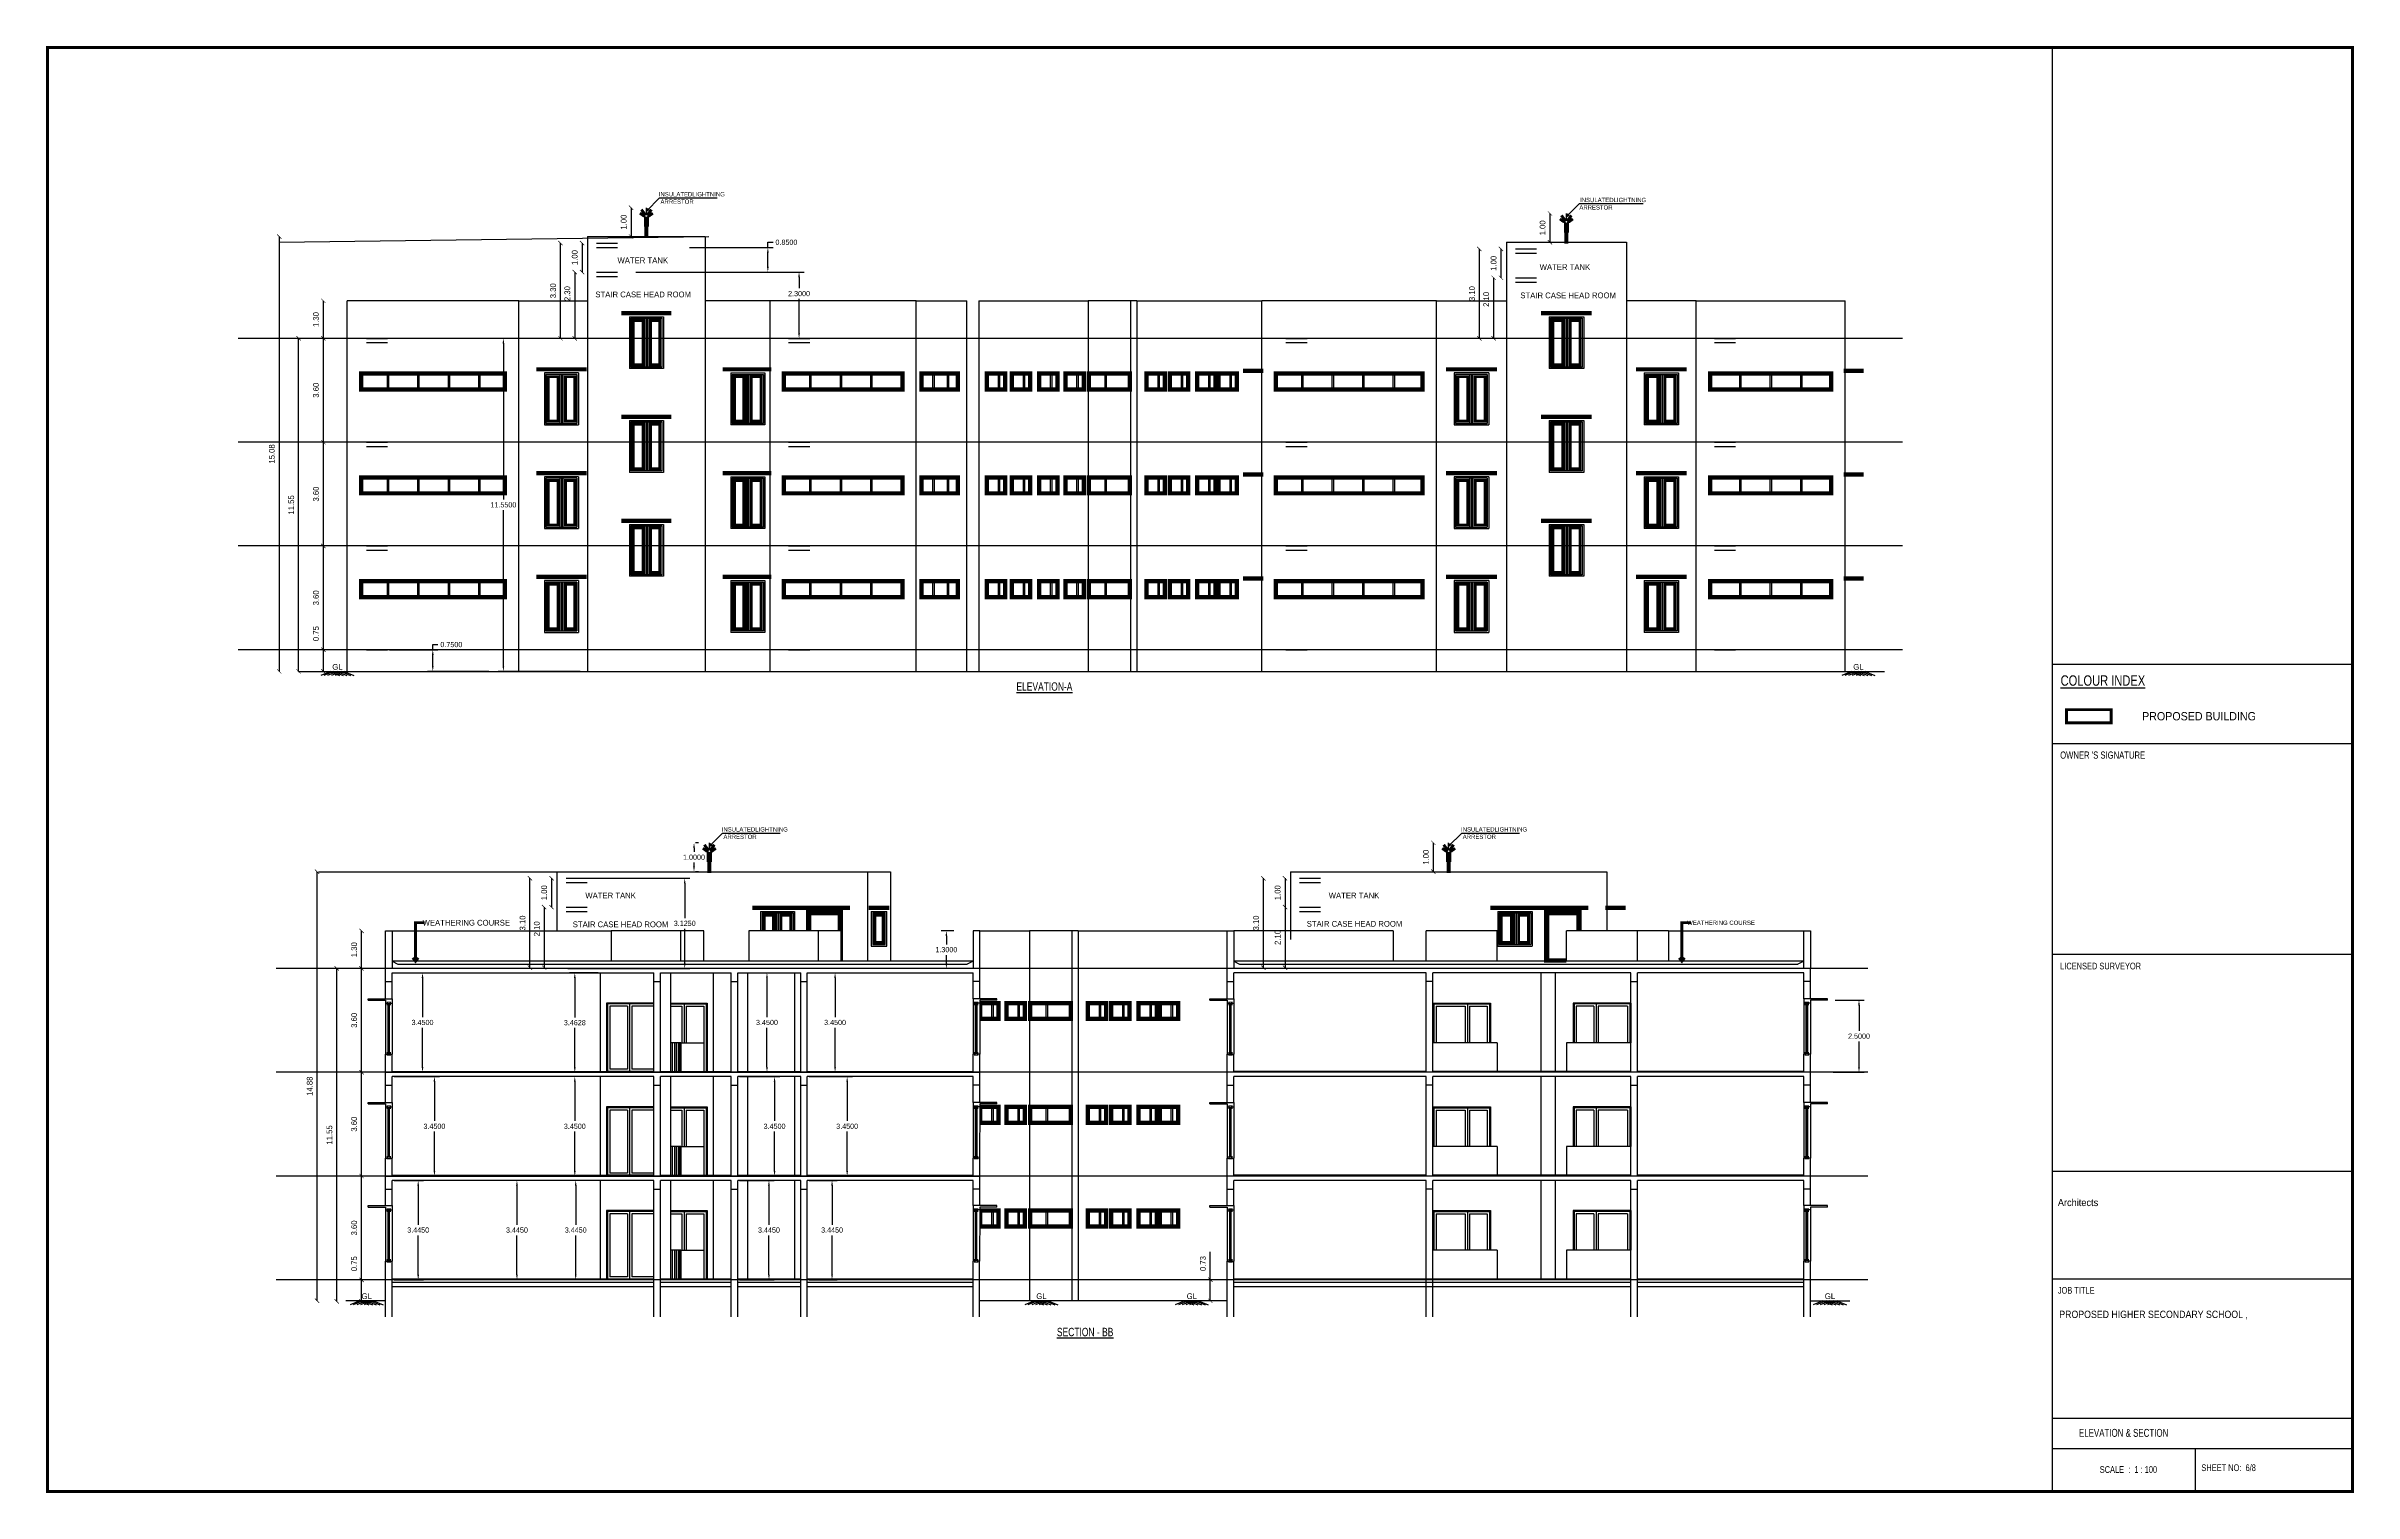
# Model space of a CAD drawing. Header units: metres. Extents: x 6101839 to 6102590, y -6659932 to -6659648.
# Drawn here: x 6101913.2 to 6101993.1, y -6659931.6 to -6659881.4 of the extents above; entities that cross this region are included whole.
import ezdxf

# ---------------------------------------------------------------- set-up
doc = ezdxf.new("R2010")
doc.units = ezdxf.units.M
doc.header["$LTSCALE"] = 500
doc.header["$MEASUREMENT"] = 0
doc.linetypes.add('DOT2', pattern=[0.125, 0, -0.125])
doc.layers.get('0').update_dxf_attribs({"linetype": 'CONTINUOUS'})
doc.layers.get('Defpoints').update_dxf_attribs({"linetype": 'CONTINUOUS'})
for name, color, linetype in [('BLK_1_FLR_0_AC_ROOM_1', 117, 'CONTINUOUS'), ('BLK_1_FLR_0_COURTYARD_OUTER', 125, 'CONTINUOUS'), ('BLK_1_FLR_0_REGULAR_ROOM_1', 117, 'CONTINUOUS'), ('BLK_1_FLR_0_REGULAR_ROOM_2', 117, 'CONTINUOUS'), ('BLK_1_FLR_1_AC_ROOM_1', 117, 'CONTINUOUS'), ('BLK_1_FLR_1_REGULAR_ROOM_1', 117, 'CONTINUOUS'), ('BLK_1_FLR_1_REGULAR_ROOM_2', 117, 'CONTINUOUS'), ('BLK_1_FLR_1_WC_BATH_HT', 223, 'CONTINUOUS'), ('BLK_1_FLR_2_AC_ROOM_1', 117, 'CONTINUOUS'), ('BLK_1_FLR_2_REGULAR_ROOM_1', 117, 'CONTINUOUS'), ('BLK_1_FLR_2_REGULAR_ROOM_2', 117, 'CONTINUOUS'), ('BLK_1_HT_OF_BLDG', 5, 'CONTINUOUS'), ('BLK_1_PARAPET_HT', 233, 'CONTINUOUS'), ('BLK_1_PLINTH_HEIGHT', 7, 'CONTINUOUS'), ('BLK_1_ROOF_WATER_TANK_HT', 235, 'CONTINUOUS'), ('BLK_1_STAIR_HEADROOM', 55, 'CONTINUOUS'), ('BLK_n_SHADE_OVERHANG', 3, 'CONTINUOUS'), ('COLUMN', 2, 'CONTINUOUS'), ('DIM1', 5, 'CONTINUOUS'), ('DOOR', 252, 'CONTINUOUS'), ('ED', 30, 'CONTINUOUS'), ('HATCH', 15, 'CONTINUOUS'), ('PASSAGE', 140, 'CONTINUOUS'), ('PASSAGE_STAIR', 140, 'CONTINUOUS'), ('T E X T', 7, 'CONTINUOUS'), ('TEXT', 4, 'CONTINUOUS'), ('TEXT1', 7, 'CONTINUOUS'), ('TITLE', 7, 'CONTINUOUS'), ('W A L L', 125, 'CONTINUOUS'), ('wall', 125, 'CONTINUOUS'), ('wall1', 125, 'CONTINUOUS'), ('WIN', 252, 'CONTINUOUS'), ('window', 9, 'CONTINUOUS'), ('WINDOWS', 252, 'CONTINUOUS')]:
    doc.layers.add(name, color=color, linetype=linetype)
doc.layers.add('BLK_1_MUMTY_HT', color=83, linetype='CONTINUOUS', lineweight=0)
doc.styles.add('A', font='GOTHIC.TTF', dxfattribs={"width": 0.96, "height": 6.5})
doc.styles.add('J2', font='GOTHIC.TTF', dxfattribs={"height": 4.75})
doc.styles.get("Standard").update_dxf_attribs({"font": 'GOTHIC.TTF'})
doc.styles.add('TITLE1', font='GOTHIC.TTF', dxfattribs={"width": 0.75, "height": 0.2})
doc.styles.add('USA TEXT', font='GOTHIC.TTF')
doc.dimstyles.new('1-100-ED', dxfattribs={"dimtxt": 0.2, "dimasz": 0.15, "dimexe": 0.18, "dimexo": 0.0625, "dimgap": 0.15, "dimtad": 1, "dimzin": 0, "dimdsep": 46, "dimtxsty": 'USA TEXT', "dimblk": 'ARCHTICK', "dimcen": 0.1, "dimse1": 1, "dimse2": 1, "dimclrd": 256, "dimclrt": 256, "dimadec": 0, "dimazin": 0, "dimtfac": 1, "dimtofl": 0, "dimtmove": 0, "dimatfit": 3, "dimldrblk": 'ARCHTICK', "dimfxl": 0.18, "dimtolj": 1, "dimtzin": 0, "dimarcsym": 0})
doc.dimstyles.get("Standard").update_dxf_attribs({"dimtxt": 0.18, "dimasz": 0.18, "dimexe": 0.18, "dimexo": 0.0625, "dimgap": 0.09, "dimtad": 0, "dimtih": 1, "dimtoh": 1, "dimdec": 4, "dimzin": 0, "dimdsep": 46, "dimtxsty": 'Standard', "dimcen": 0.09, "dimadec": 0, "dimazin": 0, "dimtfac": 1, "dimtdec": 4, "dimtofl": 0, "dimtmove": 0, "dimatfit": 3, "dimfxl": 1, "dimtolj": 1, "dimtzin": 0, "dimarcsym": 0})
doc.dimstyles.new('STANDARD$0', dxfattribs={"dimtxt": 7, "dimasz": 3, "dimexe": 3, "dimexo": 1, "dimgap": 1.5, "dimtad": 1, "dimdec": 1, "dimzin": 1, "dimdsep": 46, "dimlunit": 4, "dimtxsty": 'Standard', "dimblk": 'OBLIQUE', "dimcen": 0.09375, "dimdle": 1, "dimclrd": 8, "dimclre": 8, "dimclrt": 7, "dimadec": 1, "dimazin": 0, "dimtfac": 1, "dimtdec": 1, "dimtix": 1, "dimtmove": 2, "dimatfit": 3, "dimldrblk": 'ARCHTICK', "dimfxl": 1, "dimfrac": 2, "dimtolj": 1, "dimtzin": 0, "dimarcsym": 0})

# ---------------------------------------------------------------- blocks, each defined once
blk = doc.blocks.new('_ArchTick')
at = {"color": 0, "linetype": 'ByBlock', "const_width": 0.15}
blk.add_lwpolyline([(-0.5, -0.5), (0.5, 0.5)], dxfattribs=at)
blk = doc.blocks.new('*D38')
at = {"layer": 'Defpoints', "color": 0, "transparency": 16777216}
for p in [(6101922.761, -6659902.332), (6101923.593, -6659902.332), (6101923.593, -6659903.082)]:
    blk.add_point(p, dxfattribs=at)
at = {"layer": 'ED', "lineweight": -2, "transparency": 16777216}
for p, q in [((6101922.761, -6659902.332), (6101922.761, -6659901.363)), ((6101922.761, -6659903.082), (6101922.761, -6659902.332))]:
    blk.add_line(p, q, dxfattribs=at)
at = {"layer": 'ED', "lineweight": -2, "transparency": 16777216, "xscale": 0.15, "yscale": 0.15, "zscale": 0.15}
for p, rotation in [((6101922.761, -6659902.332), 90), ((6101922.761, -6659903.082), 270)]:
    blk.add_blockref('_ArchTick', p, dxfattribs=dict(at, rotation=rotation))
at = {"layer": 'ED', "transparency": 16777216, "insert": (6101922.506, -6659901.773), "char_height": 0.2, "attachment_point": 5, "rotation": 90, "style": 'USA TEXT'}
blk.add_mtext('\\A1;0.75', dxfattribs=at)
blk = doc.blocks.new('*D39')
at = {"layer": 'Defpoints', "color": 0, "transparency": 16777216}
for p in [(6101922.761, -6659898.732), (6101923.593, -6659898.732), (6101923.593, -6659902.332)]:
    blk.add_point(p, dxfattribs=at)
at = {"layer": 'ED', "lineweight": -2, "transparency": 16777216}
blk.add_line((6101922.761, -6659902.332), (6101922.761, -6659898.732), dxfattribs=at)
at = {"layer": 'ED', "lineweight": -2, "transparency": 16777216, "xscale": 0.15, "yscale": 0.15, "zscale": 0.15}
for p, rotation in [((6101922.761, -6659898.732), 90), ((6101922.761, -6659902.332), 270)]:
    blk.add_blockref('_ArchTick', p, dxfattribs=dict(at, rotation=rotation))
at = {"layer": 'ED', "transparency": 16777216, "insert": (6101922.506, -6659900.532), "char_height": 0.2, "attachment_point": 5, "rotation": 90, "style": 'USA TEXT'}
blk.add_mtext('\\A1;3.60', dxfattribs=at)
blk = doc.blocks.new('*D40')
at = {"layer": 'Defpoints', "color": 0, "transparency": 16777216}
for p in [(6101922.761, -6659895.132), (6101923.593, -6659895.132), (6101923.593, -6659898.732)]:
    blk.add_point(p, dxfattribs=at)
at = {"layer": 'ED', "lineweight": -2, "transparency": 16777216}
blk.add_line((6101922.761, -6659898.732), (6101922.761, -6659895.132), dxfattribs=at)
at = {"layer": 'ED', "lineweight": -2, "transparency": 16777216, "xscale": 0.15, "yscale": 0.15, "zscale": 0.15}
for p, rotation in [((6101922.761, -6659895.132), 90), ((6101922.761, -6659898.732), 270)]:
    blk.add_blockref('_ArchTick', p, dxfattribs=dict(at, rotation=rotation))
at = {"layer": 'ED', "transparency": 16777216, "insert": (6101922.506, -6659896.932), "char_height": 0.2, "attachment_point": 5, "rotation": 90, "style": 'USA TEXT'}
blk.add_mtext('\\A1;3.60', dxfattribs=at)
blk = doc.blocks.new('*D41')
at = {"layer": 'Defpoints', "color": 0, "transparency": 16777216}
for p in [(6101922.761, -6659891.532), (6101923.593, -6659891.532), (6101923.593, -6659895.132)]:
    blk.add_point(p, dxfattribs=at)
at = {"layer": 'ED', "lineweight": -2, "transparency": 16777216}
blk.add_line((6101922.761, -6659895.132), (6101922.761, -6659891.532), dxfattribs=at)
at = {"layer": 'ED', "lineweight": -2, "transparency": 16777216, "xscale": 0.15, "yscale": 0.15, "zscale": 0.15}
for p, rotation in [((6101922.761, -6659891.532), 90), ((6101922.761, -6659895.132), 270)]:
    blk.add_blockref('_ArchTick', p, dxfattribs=dict(at, rotation=rotation))
at = {"layer": 'ED', "transparency": 16777216, "insert": (6101922.506, -6659893.332), "char_height": 0.2, "attachment_point": 5, "rotation": 90, "style": 'USA TEXT'}
blk.add_mtext('\\A1;3.60', dxfattribs=at)
blk = doc.blocks.new('*D42')
at = {"layer": 'Defpoints', "color": 0, "transparency": 16777216}
for p in [(6101922.761, -6659890.232), (6101923.593, -6659890.232), (6101923.593, -6659891.532)]:
    blk.add_point(p, dxfattribs=at)
at = {"layer": 'ED', "lineweight": -2, "transparency": 16777216}
blk.add_line((6101922.761, -6659891.532), (6101922.761, -6659890.232), dxfattribs=at)
at = {"layer": 'ED', "lineweight": -2, "transparency": 16777216, "xscale": 0.15, "yscale": 0.15, "zscale": 0.15}
for p, rotation in [((6101922.761, -6659890.232), 90), ((6101922.761, -6659891.532), 270)]:
    blk.add_blockref('_ArchTick', p, dxfattribs=dict(at, rotation=rotation))
at = {"layer": 'ED', "transparency": 16777216, "insert": (6101922.506, -6659890.882), "char_height": 0.2, "attachment_point": 5, "rotation": 90, "style": 'USA TEXT'}
blk.add_mtext('\\A1;1.30', dxfattribs=at)
blk = doc.blocks.new('*D43')
at = {"layer": 'Defpoints', "color": 0, "transparency": 16777216}
for p in [(6101930.981, -6659888.232), (6101932.43, -6659888.232), (6101932.43, -6659891.532)]:
    blk.add_point(p, dxfattribs=at)
at = {"layer": 'ED', "lineweight": -2, "transparency": 16777216}
blk.add_line((6101930.981, -6659891.532), (6101930.981, -6659888.232), dxfattribs=at)
at = {"layer": 'ED', "lineweight": -2, "transparency": 16777216, "xscale": 0.15, "yscale": 0.15, "zscale": 0.15}
for p, rotation in [((6101930.981, -6659888.232), 90), ((6101930.981, -6659891.532), 270)]:
    blk.add_blockref('_ArchTick', p, dxfattribs=dict(at, rotation=rotation))
at = {"layer": 'ED', "transparency": 16777216, "insert": (6101930.726, -6659889.882), "char_height": 0.2, "attachment_point": 5, "rotation": 90, "style": 'USA TEXT'}
blk.add_mtext('\\A1;3.30', dxfattribs=at)
blk = doc.blocks.new('*D44')
at = {"layer": 'Defpoints', "color": 0, "transparency": 16777216}
for p in [(6101933.96, -6659887.002), (6101933.428, -6659888.002), (6101933.96, -6659888.002)]:
    blk.add_point(p, dxfattribs=at)
at = {"layer": 'ED', "lineweight": -2, "transparency": 16777216}
blk.add_line((6101933.428, -6659887.002), (6101933.428, -6659888.002), dxfattribs=at)
at = {"layer": 'ED', "lineweight": -2, "transparency": 16777216, "xscale": 0.15, "yscale": 0.15, "zscale": 0.15}
for p, rotation in [((6101933.428, -6659887.002), 90), ((6101933.428, -6659888.002), 270)]:
    blk.add_blockref('_ArchTick', p, dxfattribs=dict(at, rotation=rotation))
at = {"layer": 'ED', "transparency": 16777216, "insert": (6101933.173, -6659887.502), "char_height": 0.2, "attachment_point": 5, "rotation": 90, "style": 'USA TEXT'}
blk.add_mtext('\\A1;1.00', dxfattribs=at)
blk = doc.blocks.new('*D45')
at = {"layer": 'Defpoints', "color": 0, "transparency": 16777216}
for p in [(6101921.902, -6659891.532), (6101923.593, -6659891.532), (6101923.593, -6659903.082)]:
    blk.add_point(p, dxfattribs=at)
at = {"layer": 'ED', "lineweight": -2, "transparency": 16777216}
blk.add_line((6101921.902, -6659903.082), (6101921.902, -6659891.532), dxfattribs=at)
at = {"layer": 'ED', "lineweight": -2, "transparency": 16777216, "xscale": 0.15, "yscale": 0.15, "zscale": 0.15}
for p, rotation in [((6101921.902, -6659891.532), 90), ((6101921.902, -6659903.082), 270)]:
    blk.add_blockref('_ArchTick', p, dxfattribs=dict(at, rotation=rotation))
at = {"layer": 'ED', "transparency": 16777216, "insert": (6101921.649, -6659897.307), "char_height": 0.2, "attachment_point": 5, "rotation": 90, "style": 'USA TEXT'}
blk.add_mtext('\\A1;11.55', dxfattribs=at)
blk = doc.blocks.new('*D46')
at = {"layer": 'Defpoints', "color": 0, "transparency": 16777216}
for p in [(6101932.599, -6659888.232), (6101931.73, -6659889.232), (6101932.599, -6659889.232)]:
    blk.add_point(p, dxfattribs=at)
at = {"layer": 'ED', "lineweight": -2, "transparency": 16777216}
blk.add_line((6101931.73, -6659888.232), (6101931.73, -6659889.232), dxfattribs=at)
at = {"layer": 'ED', "lineweight": -2, "transparency": 16777216, "xscale": 0.15, "yscale": 0.15, "zscale": 0.15}
for p, rotation in [((6101931.73, -6659888.232), 90), ((6101931.73, -6659889.232), 270)]:
    blk.add_blockref('_ArchTick', p, dxfattribs=dict(at, rotation=rotation))
at = {"layer": 'ED', "transparency": 16777216, "insert": (6101931.475, -6659888.732), "char_height": 0.2, "attachment_point": 5, "rotation": 90, "style": 'USA TEXT'}
blk.add_mtext('\\A1;1.00', dxfattribs=at)
blk = doc.blocks.new('*D47')
at = {"layer": 'Defpoints', "color": 0, "transparency": 16777216}
for p in [(6101932.599, -6659889.232), (6101931.475, -6659891.532), (6101932.698, -6659891.532)]:
    blk.add_point(p, dxfattribs=at)
at = {"layer": 'ED', "lineweight": -2, "transparency": 16777216}
blk.add_line((6101931.475, -6659889.232), (6101931.475, -6659891.532), dxfattribs=at)
at = {"layer": 'ED', "lineweight": -2, "transparency": 16777216, "xscale": 0.15, "yscale": 0.15, "zscale": 0.15}
for p, rotation in [((6101931.475, -6659889.232), 90), ((6101931.475, -6659891.532), 270)]:
    blk.add_blockref('_ArchTick', p, dxfattribs=dict(at, rotation=rotation))
at = {"layer": 'ED', "transparency": 16777216, "insert": (6101931.22, -6659889.982), "char_height": 0.2, "attachment_point": 5, "rotation": 90, "style": 'USA TEXT'}
blk.add_mtext('\\A1;2.30', dxfattribs=at)
blk = doc.blocks.new('*D48')
at = {"layer": 'Defpoints', "color": 0, "transparency": 16777216}
for p in [(6101962.834, -6659888.432), (6101964.283, -6659888.432), (6101964.283, -6659891.532)]:
    blk.add_point(p, dxfattribs=at)
at = {"layer": 'ED', "lineweight": -2, "transparency": 16777216}
blk.add_line((6101962.834, -6659891.532), (6101962.834, -6659888.432), dxfattribs=at)
at = {"layer": 'ED', "lineweight": -2, "transparency": 16777216, "xscale": 0.15, "yscale": 0.15, "zscale": 0.15}
for p, rotation in [((6101962.834, -6659888.432), 90), ((6101962.834, -6659891.532), 270)]:
    blk.add_blockref('_ArchTick', p, dxfattribs=dict(at, rotation=rotation))
at = {"layer": 'ED', "transparency": 16777216, "insert": (6101962.579, -6659889.982), "char_height": 0.2, "attachment_point": 5, "rotation": 90, "style": 'USA TEXT'}
blk.add_mtext('\\A1;3.10', dxfattribs=at)
blk = doc.blocks.new('*D49')
at = {"layer": 'Defpoints', "color": 0, "transparency": 16777216}
for p in [(6101965.813, -6659887.202), (6101965.281, -6659888.202), (6101965.813, -6659888.202)]:
    blk.add_point(p, dxfattribs=at)
at = {"layer": 'ED', "lineweight": -2, "transparency": 16777216}
blk.add_line((6101965.281, -6659887.202), (6101965.281, -6659888.202), dxfattribs=at)
at = {"layer": 'ED', "lineweight": -2, "transparency": 16777216, "xscale": 0.15, "yscale": 0.15, "zscale": 0.15}
for p, rotation in [((6101965.281, -6659887.202), 90), ((6101965.281, -6659888.202), 270)]:
    blk.add_blockref('_ArchTick', p, dxfattribs=dict(at, rotation=rotation))
at = {"layer": 'ED', "transparency": 16777216, "insert": (6101965.026, -6659887.702), "char_height": 0.2, "attachment_point": 5, "rotation": 90, "style": 'USA TEXT'}
blk.add_mtext('\\A1;1.00', dxfattribs=at)
blk = doc.blocks.new('*D50')
at = {"layer": 'Defpoints', "color": 0, "transparency": 16777216}
for p in [(6101964.452, -6659888.432), (6101963.583, -6659889.432), (6101964.452, -6659889.432)]:
    blk.add_point(p, dxfattribs=at)
at = {"layer": 'ED', "lineweight": -2, "transparency": 16777216}
blk.add_line((6101963.583, -6659888.432), (6101963.583, -6659889.432), dxfattribs=at)
at = {"layer": 'ED', "lineweight": -2, "transparency": 16777216, "xscale": 0.15, "yscale": 0.15, "zscale": 0.15}
for p, rotation in [((6101963.583, -6659888.432), 90), ((6101963.583, -6659889.432), 270)]:
    blk.add_blockref('_ArchTick', p, dxfattribs=dict(at, rotation=rotation))
at = {"layer": 'ED', "transparency": 16777216, "insert": (6101963.328, -6659888.932), "char_height": 0.2, "attachment_point": 5, "rotation": 90, "style": 'USA TEXT'}
blk.add_mtext('\\A1;1.00', dxfattribs=at)
blk = doc.blocks.new('*D51')
at = {"layer": 'Defpoints', "color": 0, "transparency": 16777216}
for p in [(6101964.452, -6659889.432), (6101963.328, -6659891.532), (6101964.551, -6659891.532)]:
    blk.add_point(p, dxfattribs=at)
at = {"layer": 'ED', "lineweight": -2, "transparency": 16777216}
blk.add_line((6101963.328, -6659889.432), (6101963.328, -6659891.532), dxfattribs=at)
at = {"layer": 'ED', "lineweight": -2, "transparency": 16777216, "xscale": 0.15, "yscale": 0.15, "zscale": 0.15}
for p, rotation in [((6101963.328, -6659889.432), 90), ((6101963.328, -6659891.532), 270)]:
    blk.add_blockref('_ArchTick', p, dxfattribs=dict(at, rotation=rotation))
at = {"layer": 'ED', "transparency": 16777216, "insert": (6101963.073, -6659890.182), "char_height": 0.2, "attachment_point": 5, "rotation": 90, "style": 'USA TEXT'}
blk.add_mtext('\\A1;2.10', dxfattribs=at)
blk = doc.blocks.new('*D22')
at = {"layer": 'Defpoints', "color": 0, "transparency": 16777216}
for p in [(6101924.084, -6659924.182), (6101924.915, -6659924.182), (6101924.915, -6659924.932)]:
    blk.add_point(p, dxfattribs=at)
at = {"layer": 'ED', "lineweight": -2, "transparency": 16777216}
for p, q in [((6101924.084, -6659924.182), (6101924.084, -6659923.213)), ((6101924.084, -6659924.932), (6101924.084, -6659924.182))]:
    blk.add_line(p, q, dxfattribs=at)
at = {"layer": 'ED', "lineweight": -2, "transparency": 16777216, "xscale": 0.15, "yscale": 0.15, "zscale": 0.15}
for p, rotation in [((6101924.084, -6659924.182), 90), ((6101924.084, -6659924.932), 270)]:
    blk.add_blockref('_ArchTick', p, dxfattribs=dict(at, rotation=rotation))
at = {"layer": 'ED', "transparency": 16777216, "insert": (6101923.829, -6659923.623), "char_height": 0.2, "attachment_point": 5, "rotation": 90, "style": 'USA TEXT'}
blk.add_mtext('\\A1;0.75', dxfattribs=at)
blk = doc.blocks.new('*D23')
at = {"layer": 'Defpoints', "color": 0, "transparency": 16777216}
for p in [(6101924.084, -6659920.582), (6101924.915, -6659920.582), (6101924.915, -6659924.182)]:
    blk.add_point(p, dxfattribs=at)
at = {"layer": 'ED', "lineweight": -2, "transparency": 16777216}
blk.add_line((6101924.084, -6659924.182), (6101924.084, -6659920.582), dxfattribs=at)
at = {"layer": 'ED', "lineweight": -2, "transparency": 16777216, "xscale": 0.15, "yscale": 0.15, "zscale": 0.15}
for p, rotation in [((6101924.084, -6659920.582), 90), ((6101924.084, -6659924.182), 270)]:
    blk.add_blockref('_ArchTick', p, dxfattribs=dict(at, rotation=rotation))
at = {"layer": 'ED', "transparency": 16777216, "insert": (6101923.829, -6659922.382), "char_height": 0.2, "attachment_point": 5, "rotation": 90, "style": 'USA TEXT'}
blk.add_mtext('\\A1;3.60', dxfattribs=at)
blk = doc.blocks.new('*D24')
at = {"layer": 'Defpoints', "color": 0, "transparency": 16777216}
for p in [(6101924.084, -6659916.982), (6101924.915, -6659916.982), (6101924.915, -6659920.582)]:
    blk.add_point(p, dxfattribs=at)
at = {"layer": 'ED', "lineweight": -2, "transparency": 16777216}
blk.add_line((6101924.084, -6659920.582), (6101924.084, -6659916.982), dxfattribs=at)
at = {"layer": 'ED', "lineweight": -2, "transparency": 16777216, "xscale": 0.15, "yscale": 0.15, "zscale": 0.15}
for p, rotation in [((6101924.084, -6659916.982), 90), ((6101924.084, -6659920.582), 270)]:
    blk.add_blockref('_ArchTick', p, dxfattribs=dict(at, rotation=rotation))
at = {"layer": 'ED', "transparency": 16777216, "insert": (6101923.829, -6659918.782), "char_height": 0.2, "attachment_point": 5, "rotation": 90, "style": 'USA TEXT'}
blk.add_mtext('\\A1;3.60', dxfattribs=at)
blk = doc.blocks.new('*D25')
at = {"layer": 'Defpoints', "color": 0, "transparency": 16777216}
for p in [(6101924.084, -6659913.382), (6101924.915, -6659913.382), (6101924.915, -6659916.982)]:
    blk.add_point(p, dxfattribs=at)
at = {"layer": 'ED', "lineweight": -2, "transparency": 16777216}
blk.add_line((6101924.084, -6659916.982), (6101924.084, -6659913.382), dxfattribs=at)
at = {"layer": 'ED', "lineweight": -2, "transparency": 16777216, "xscale": 0.15, "yscale": 0.15, "zscale": 0.15}
for p, rotation in [((6101924.084, -6659913.382), 90), ((6101924.084, -6659916.982), 270)]:
    blk.add_blockref('_ArchTick', p, dxfattribs=dict(at, rotation=rotation))
at = {"layer": 'ED', "transparency": 16777216, "insert": (6101923.829, -6659915.182), "char_height": 0.2, "attachment_point": 5, "rotation": 90, "style": 'USA TEXT'}
blk.add_mtext('\\A1;3.60', dxfattribs=at)
blk = doc.blocks.new('*D26')
at = {"layer": 'Defpoints', "color": 0, "transparency": 16777216}
for p in [(6101924.084, -6659912.082), (6101924.915, -6659912.082), (6101924.915, -6659913.382)]:
    blk.add_point(p, dxfattribs=at)
at = {"layer": 'ED', "lineweight": -2, "transparency": 16777216}
blk.add_line((6101924.084, -6659913.382), (6101924.084, -6659912.082), dxfattribs=at)
at = {"layer": 'ED', "lineweight": -2, "transparency": 16777216, "xscale": 0.15, "yscale": 0.15, "zscale": 0.15}
for p, rotation in [((6101924.084, -6659912.082), 90), ((6101924.084, -6659913.382), 270)]:
    blk.add_blockref('_ArchTick', p, dxfattribs=dict(at, rotation=rotation))
at = {"layer": 'ED', "transparency": 16777216, "insert": (6101923.829, -6659912.732), "char_height": 0.2, "attachment_point": 5, "rotation": 90, "style": 'USA TEXT'}
blk.add_mtext('\\A1;1.30', dxfattribs=at)
blk = doc.blocks.new('*D27')
at = {"layer": 'Defpoints', "color": 0, "transparency": 16777216}
for p in [(6101923.224, -6659913.382), (6101924.915, -6659913.382), (6101924.915, -6659924.932)]:
    blk.add_point(p, dxfattribs=at)
at = {"layer": 'ED', "lineweight": -2, "transparency": 16777216}
blk.add_line((6101923.224, -6659924.932), (6101923.224, -6659913.382), dxfattribs=at)
at = {"layer": 'ED', "lineweight": -2, "transparency": 16777216, "xscale": 0.15, "yscale": 0.15, "zscale": 0.15}
for p, rotation in [((6101923.224, -6659913.382), 90), ((6101923.224, -6659924.932), 270)]:
    blk.add_blockref('_ArchTick', p, dxfattribs=dict(at, rotation=rotation))
at = {"layer": 'ED', "transparency": 16777216, "insert": (6101922.972, -6659919.157), "char_height": 0.2, "attachment_point": 5, "rotation": 90, "style": 'USA TEXT'}
blk.add_mtext('\\A1;11.55', dxfattribs=at)
blk = doc.blocks.new('*D28')
at = {"layer": 'Defpoints', "color": 0, "transparency": 16777216}
for p in [(6101922.544, -6659910.027), (6101930.858, -6659910.027), (6101924.915, -6659924.907)]:
    blk.add_point(p, dxfattribs=at)
at = {"layer": 'ED', "lineweight": -2, "transparency": 16777216}
blk.add_line((6101922.544, -6659924.907), (6101922.544, -6659910.027), dxfattribs=at)
at = {"layer": 'ED', "lineweight": -2, "transparency": 16777216, "xscale": 0.15, "yscale": 0.15, "zscale": 0.15}
for p, rotation in [((6101922.544, -6659910.027), 90), ((6101922.544, -6659924.907), 270)]:
    blk.add_blockref('_ArchTick', p, dxfattribs=dict(at, rotation=rotation))
at = {"layer": 'ED', "transparency": 16777216, "insert": (6101922.289, -6659917.467), "char_height": 0.2, "attachment_point": 5, "rotation": 90, "style": 'USA TEXT'}
blk.add_mtext('\\A1;14.88', dxfattribs=at)
blk = doc.blocks.new('*D29')
at = {"layer": 'Defpoints', "color": 0, "transparency": 16777216}
for p in [(6101955.348, -6659910.257), (6101956.797, -6659910.257), (6101956.797, -6659913.357)]:
    blk.add_point(p, dxfattribs=at)
at = {"layer": 'ED', "lineweight": -2, "transparency": 16777216}
blk.add_line((6101955.348, -6659913.357), (6101955.348, -6659910.257), dxfattribs=at)
at = {"layer": 'ED', "lineweight": -2, "transparency": 16777216, "xscale": 0.15, "yscale": 0.15, "zscale": 0.15}
for p, rotation in [((6101955.348, -6659910.257), 90), ((6101955.348, -6659913.357), 270)]:
    blk.add_blockref('_ArchTick', p, dxfattribs=dict(at, rotation=rotation))
at = {"layer": 'ED', "transparency": 16777216, "insert": (6101955.093, -6659911.807), "char_height": 0.2, "attachment_point": 5, "rotation": 90, "style": 'USA TEXT'}
blk.add_mtext('\\A1;3.10', dxfattribs=at)
blk = doc.blocks.new('*D30')
at = {"layer": 'Defpoints', "color": 0, "transparency": 16777216}
for p in [(6101956.966, -6659910.257), (6101956.097, -6659911.257), (6101956.966, -6659911.257)]:
    blk.add_point(p, dxfattribs=at)
at = {"layer": 'ED', "lineweight": -2, "transparency": 16777216}
blk.add_line((6101956.097, -6659910.257), (6101956.097, -6659911.257), dxfattribs=at)
at = {"layer": 'ED', "lineweight": -2, "transparency": 16777216, "xscale": 0.15, "yscale": 0.15, "zscale": 0.15}
for p, rotation in [((6101956.097, -6659910.257), 90), ((6101956.097, -6659911.257), 270)]:
    blk.add_blockref('_ArchTick', p, dxfattribs=dict(at, rotation=rotation))
at = {"layer": 'ED', "transparency": 16777216, "insert": (6101955.842, -6659910.757), "char_height": 0.2, "attachment_point": 5, "rotation": 90, "style": 'USA TEXT'}
blk.add_mtext('\\A1;1.00', dxfattribs=at)
blk = doc.blocks.new('*D31')
at = {"layer": 'Defpoints', "color": 0, "transparency": 16777216}
for p in [(6101956.966, -6659911.257), (6101956.097, -6659913.357), (6101957.065, -6659913.357)]:
    blk.add_point(p, dxfattribs=at)
at = {"layer": 'ED', "lineweight": -2, "transparency": 16777216}
blk.add_line((6101956.097, -6659911.257), (6101956.097, -6659913.357), dxfattribs=at)
at = {"layer": 'ED', "lineweight": -2, "transparency": 16777216, "xscale": 0.15, "yscale": 0.15, "zscale": 0.15}
for p, rotation in [((6101956.097, -6659911.257), 90), ((6101956.097, -6659913.357), 270)]:
    blk.add_blockref('_ArchTick', p, dxfattribs=dict(at, rotation=rotation))
at = {"layer": 'ED', "transparency": 16777216, "insert": (6101955.842, -6659912.307), "char_height": 0.2, "attachment_point": 5, "rotation": 90, "style": 'USA TEXT'}
blk.add_mtext('\\A1;2.10', dxfattribs=at)
blk = doc.blocks.new('*D32')
at = {"layer": 'Defpoints', "color": 0, "transparency": 16777216}
for p in [(6101929.922, -6659910.257), (6101931.371, -6659910.257), (6101931.371, -6659913.357)]:
    blk.add_point(p, dxfattribs=at)
at = {"layer": 'ED', "lineweight": -2, "transparency": 16777216}
blk.add_line((6101929.922, -6659913.357), (6101929.922, -6659910.257), dxfattribs=at)
at = {"layer": 'ED', "lineweight": -2, "transparency": 16777216, "xscale": 0.15, "yscale": 0.15, "zscale": 0.15}
for p, rotation in [((6101929.922, -6659910.257), 90), ((6101929.922, -6659913.357), 270)]:
    blk.add_blockref('_ArchTick', p, dxfattribs=dict(at, rotation=rotation))
at = {"layer": 'ED', "transparency": 16777216, "insert": (6101929.667, -6659911.807), "char_height": 0.2, "attachment_point": 5, "rotation": 90, "style": 'USA TEXT'}
blk.add_mtext('\\A1;3.10', dxfattribs=at)
blk = doc.blocks.new('*D33')
at = {"layer": 'Defpoints', "color": 0, "transparency": 16777216}
for p in [(6101931.539, -6659910.257), (6101930.671, -6659911.257), (6101931.539, -6659911.257)]:
    blk.add_point(p, dxfattribs=at)
at = {"layer": 'ED', "lineweight": -2, "transparency": 16777216}
blk.add_line((6101930.671, -6659910.257), (6101930.671, -6659911.257), dxfattribs=at)
at = {"layer": 'ED', "lineweight": -2, "transparency": 16777216, "xscale": 0.15, "yscale": 0.15, "zscale": 0.15}
for p, rotation in [((6101930.671, -6659910.257), 90), ((6101930.671, -6659911.257), 270)]:
    blk.add_blockref('_ArchTick', p, dxfattribs=dict(at, rotation=rotation))
at = {"layer": 'ED', "transparency": 16777216, "insert": (6101930.416, -6659910.757), "char_height": 0.2, "attachment_point": 5, "rotation": 90, "style": 'USA TEXT'}
blk.add_mtext('\\A1;1.00', dxfattribs=at)
blk = doc.blocks.new('*D34')
at = {"layer": 'Defpoints', "color": 0, "transparency": 16777216}
for p in [(6101931.539, -6659911.257), (6101930.416, -6659913.357), (6101931.638, -6659913.357)]:
    blk.add_point(p, dxfattribs=at)
at = {"layer": 'ED', "lineweight": -2, "transparency": 16777216}
blk.add_line((6101930.416, -6659911.257), (6101930.416, -6659913.357), dxfattribs=at)
at = {"layer": 'ED', "lineweight": -2, "transparency": 16777216, "xscale": 0.15, "yscale": 0.15, "zscale": 0.15}
for p, rotation in [((6101930.416, -6659911.257), 90), ((6101930.416, -6659913.357), 270)]:
    blk.add_blockref('_ArchTick', p, dxfattribs=dict(at, rotation=rotation))
at = {"layer": 'ED', "transparency": 16777216, "insert": (6101930.161, -6659912.007), "char_height": 0.2, "attachment_point": 5, "rotation": 90, "style": 'USA TEXT'}
blk.add_mtext('\\A1;2.10', dxfattribs=at)
blk = doc.blocks.new('*D35')
at = {"layer": 'Defpoints', "color": 0, "transparency": 16777216}
for p in [(6101961.77, -6659909.027), (6101961.238, -6659910.027), (6101961.77, -6659910.027)]:
    blk.add_point(p, dxfattribs=at)
at = {"layer": 'ED', "lineweight": -2, "transparency": 16777216}
blk.add_line((6101961.238, -6659909.027), (6101961.238, -6659910.027), dxfattribs=at)
at = {"layer": 'ED', "lineweight": -2, "transparency": 16777216, "xscale": 0.15, "yscale": 0.15, "zscale": 0.15}
for p, rotation in [((6101961.238, -6659909.027), 90), ((6101961.238, -6659910.027), 270)]:
    blk.add_blockref('_ArchTick', p, dxfattribs=dict(at, rotation=rotation))
at = {"layer": 'ED', "transparency": 16777216, "insert": (6101960.983, -6659909.527), "char_height": 0.2, "attachment_point": 5, "rotation": 90, "style": 'USA TEXT'}
blk.add_mtext('\\A1;1.00', dxfattribs=at)
blk = doc.blocks.new('*D36')
at = {"layer": 'Defpoints', "color": 0, "transparency": 16777216}
for p in [(6101936.142, -6659909.027), (6101935.61, -6659910.027), (6101936.142, -6659910.027)]:
    blk.add_point(p, dxfattribs=at)
at = {"layer": 'ED', "color": 0, "linetype": 'DOT2', "lineweight": -2, "transparency": 16777216}
for p, q in [((6101935.76, -6659909.027), (6101935.43, -6659909.027)), ((6101935.76, -6659910.027), (6101935.43, -6659910.027))]:
    blk.add_line(p, q, dxfattribs=at)
at = {"layer": 'ED', "color": 0, "lineweight": -2, "transparency": 16777216}
for p, q in [((6101935.61, -6659909.207), (6101935.61, -6659909.343)), ((6101935.61, -6659909.847), (6101935.61, -6659909.712))]:
    blk.add_line(p, q, dxfattribs=at)
at = {"layer": 'ED', "color": 0, "transparency": 16777216}
for points in [[(6101935.58, -6659909.207), (6101935.64, -6659909.207), (6101935.61, -6659909.027)], [(6101935.58, -6659909.847), (6101935.64, -6659909.847), (6101935.61, -6659910.027)]]:
    blk.add_solid(points, dxfattribs=at)
at = {"layer": 'ED', "color": 0, "transparency": 16777216, "insert": (6101935.61, -6659909.527), "char_height": 0.18, "attachment_point": 5}
blk.add_mtext('\\A1;1.0000', dxfattribs=at)
blk = doc.blocks.new('*D37')
at = {"layer": 'Defpoints', "color": 0, "transparency": 16777216}
for p in [(6101931.918, -6659888.002), (6101921.232, -6659903.082), (6101931.918, -6659903.082)]:
    blk.add_point(p, dxfattribs=at)
at = {"layer": 'ED', "lineweight": -2, "transparency": 16777216}
blk.add_line((6101921.232, -6659888.002), (6101921.232, -6659903.082), dxfattribs=at)
at = {"layer": 'ED', "lineweight": -2, "transparency": 16777216, "xscale": 0.15, "yscale": 0.15, "zscale": 0.15}
for p, rotation in [((6101921.232, -6659888.002), 90), ((6101921.232, -6659903.082), 270)]:
    blk.add_blockref('_ArchTick', p, dxfattribs=dict(at, rotation=rotation))
at = {"layer": 'ED', "transparency": 16777216, "insert": (6101920.977, -6659895.542), "char_height": 0.2, "attachment_point": 5, "rotation": 90, "style": 'USA TEXT'}
blk.add_mtext('\\A1;15.08', dxfattribs=at)
blk = doc.blocks.new('*D1274')
at = {"layer": 'BLK_1_STAIR_HEADROOM', "color": 0, "lineweight": -2, "transparency": 16777216}
for p, q in [((6101933.595, -6659889.232), (6101939.432, -6659889.232)), ((6101939.252, -6659889.412), (6101939.252, -6659889.798)), ((6101939.252, -6659891.352), (6101939.252, -6659890.167)), ((6101938.891, -6659891.532), (6101939.432, -6659891.532))]:
    blk.add_line(p, q, dxfattribs=at)
at = {"layer": 'BLK_1_STAIR_HEADROOM', "color": 0, "transparency": 16777216}
for points in [[(6101939.222, -6659889.412), (6101939.282, -6659889.412), (6101939.252, -6659889.232)], [(6101939.222, -6659891.352), (6101939.282, -6659891.352), (6101939.252, -6659891.532)]]:
    blk.add_solid(points, dxfattribs=at)
at = {"layer": 'Defpoints', "color": 0, "transparency": 16777216}
for p in [(6101933.532, -6659889.232), (6101939.252, -6659889.232), (6101938.828, -6659891.532)]:
    blk.add_point(p, dxfattribs=at)
at = {"layer": 'BLK_1_STAIR_HEADROOM', "color": 0, "transparency": 16777216, "insert": (6101939.252, -6659889.982), "char_height": 0.18, "attachment_point": 5}
blk.add_mtext('\\A1;2.3000', dxfattribs=at)
blk = doc.blocks.new('*D1275')
at = {"layer": 'BLK_1_HT_OF_BLDG', "color": 0, "lineweight": -2, "transparency": 16777216}
for p, q in [((6101925.05, -6659891.532), (6101929.182, -6659891.532)), ((6101929.002, -6659891.712), (6101929.002, -6659897.123)), ((6101929.002, -6659902.902), (6101929.002, -6659897.492)), ((6101931.664, -6659903.082), (6101928.822, -6659903.082))]:
    blk.add_line(p, q, dxfattribs=at)
at = {"layer": 'BLK_1_HT_OF_BLDG', "color": 0, "transparency": 16777216}
for points in [[(6101928.972, -6659891.712), (6101929.032, -6659891.712), (6101929.002, -6659891.532)], [(6101928.972, -6659902.902), (6101929.032, -6659902.902), (6101929.002, -6659903.082)]]:
    blk.add_solid(points, dxfattribs=at)
at = {"layer": 'Defpoints', "color": 0, "transparency": 16777216}
for p in [(6101924.988, -6659891.532), (6101929.002, -6659891.532), (6101931.727, -6659903.082)]:
    blk.add_point(p, dxfattribs=at)
at = {"layer": 'BLK_1_HT_OF_BLDG', "color": 0, "transparency": 16777216, "insert": (6101929.002, -6659897.307), "char_height": 0.18, "attachment_point": 5}
blk.add_mtext('\\A1;11.5500', dxfattribs=at)
blk = doc.blocks.new('*D1276')
at = {"layer": 'BLK_1_PLINTH_HEIGHT', "color": 0, "linetype": 'ByBlock', "lineweight": -2, "transparency": 16777216}
for p, q in [((6101925.05, -6659902.332), (6101926.735, -6659902.332)), ((6101926.555, -6659902.332), (6101926.555, -6659902.152)), ((6101926.555, -6659902.152), (6101926.735, -6659902.152)), ((6101926.555, -6659902.902), (6101926.555, -6659902.512)), ((6101928.498, -6659903.082), (6101926.375, -6659903.082))]:
    blk.add_line(p, q, dxfattribs=at)
at = {"layer": 'BLK_1_PLINTH_HEIGHT', "color": 0, "linetype": 'ByBlock', "transparency": 16777216}
for points in [[(6101926.525, -6659902.512), (6101926.585, -6659902.512), (6101926.555, -6659902.332)], [(6101926.525, -6659902.902), (6101926.585, -6659902.902), (6101926.555, -6659903.082)]]:
    blk.add_solid(points, dxfattribs=at)
at = {"layer": 'Defpoints', "color": 0, "linetype": 'ByBlock', "transparency": 16777216}
for p in [(6101924.988, -6659902.332), (6101926.555, -6659902.332), (6101928.561, -6659903.082)]:
    blk.add_point(p, dxfattribs=at)
at = {"layer": 'BLK_1_PLINTH_HEIGHT', "color": 0, "linetype": 'ByBlock', "transparency": 16777216, "insert": (6101927.199, -6659902.152), "char_height": 0.18, "attachment_point": 5}
blk.add_mtext('\\A1;0.7500', dxfattribs=at)
blk = doc.blocks.new('*D1277')
at = {"layer": 'BLK_1_PARAPET_HT', "color": 0, "lineweight": -2, "transparency": 16777216}
for p, q in [((6101944.614, -6659912.082), (6101944.178, -6659912.082)), ((6101944.358, -6659912.262), (6101944.358, -6659912.548)), ((6101944.358, -6659913.202), (6101944.358, -6659912.917)), ((6101944.614, -6659913.382), (6101944.178, -6659913.382))]:
    blk.add_line(p, q, dxfattribs=at)
at = {"layer": 'BLK_1_PARAPET_HT', "color": 0, "transparency": 16777216}
for points in [[(6101944.328, -6659912.262), (6101944.388, -6659912.262), (6101944.358, -6659912.082)], [(6101944.328, -6659913.202), (6101944.388, -6659913.202), (6101944.358, -6659913.382)]]:
    blk.add_solid(points, dxfattribs=at)
at = {"layer": 'Defpoints', "color": 0, "transparency": 16777216}
for p in [(6101944.676, -6659912.082), (6101944.358, -6659913.382), (6101944.676, -6659913.382)]:
    blk.add_point(p, dxfattribs=at)
at = {"layer": 'BLK_1_PARAPET_HT', "color": 0, "transparency": 16777216, "insert": (6101944.358, -6659912.732), "char_height": 0.18, "attachment_point": 5}
blk.add_mtext('\\A1;1.3000', dxfattribs=at)
blk = doc.blocks.new('*D1278')
at = {"layer": 'BLK_1_ROOF_WATER_TANK_HT', "color": 0, "lineweight": -2, "transparency": 16777216}
for p, q in [((6101935.452, -6659888.382), (6101938.35, -6659888.382)), ((6101938.17, -6659888.382), (6101938.17, -6659888.202)), ((6101938.17, -6659888.202), (6101938.35, -6659888.202)), ((6101935.452, -6659889.232), (6101938.35, -6659889.232)), ((6101938.17, -6659889.052), (6101938.17, -6659888.562))]:
    blk.add_line(p, q, dxfattribs=at)
at = {"layer": 'BLK_1_ROOF_WATER_TANK_HT', "color": 0, "transparency": 16777216}
for points in [[(6101938.14, -6659888.562), (6101938.2, -6659888.562), (6101938.17, -6659888.382)], [(6101938.14, -6659889.052), (6101938.2, -6659889.052), (6101938.17, -6659889.232)]]:
    blk.add_solid(points, dxfattribs=at)
at = {"layer": 'Defpoints', "color": 0, "transparency": 16777216}
for p in [(6101935.389, -6659888.382), (6101938.17, -6659888.382), (6101935.389, -6659889.232)]:
    blk.add_point(p, dxfattribs=at)
at = {"layer": 'BLK_1_ROOF_WATER_TANK_HT', "color": 0, "transparency": 16777216, "insert": (6101938.814, -6659888.202), "char_height": 0.18, "attachment_point": 5}
blk.add_mtext('\\A1;0.8500', dxfattribs=at)
blk = doc.blocks.new('*D1279')
at = {"layer": 'BLK_n_SHADE_OVERHANG', "color": 0, "lineweight": -2, "transparency": 16777216}
for p, q in [((6101975.162, -6659914.482), (6101976.174, -6659914.482)), ((6101975.994, -6659914.662), (6101975.994, -6659915.548)), ((6101975.994, -6659916.802), (6101975.994, -6659915.917)), ((6101975.099, -6659916.982), (6101976.174, -6659916.982))]:
    blk.add_line(p, q, dxfattribs=at)
at = {"layer": 'BLK_n_SHADE_OVERHANG', "color": 0, "transparency": 16777216}
for points in [[(6101975.964, -6659914.662), (6101976.024, -6659914.662), (6101975.994, -6659914.482)], [(6101975.964, -6659916.802), (6101976.024, -6659916.802), (6101975.994, -6659916.982)]]:
    blk.add_solid(points, dxfattribs=at)
at = {"layer": 'Defpoints', "color": 0, "transparency": 16777216}
for p in [(6101975.099, -6659914.482), (6101975.037, -6659916.982), (6101975.994, -6659916.982)]:
    blk.add_point(p, dxfattribs=at)
at = {"layer": 'BLK_n_SHADE_OVERHANG', "color": 0, "transparency": 16777216, "insert": (6101975.994, -6659915.732), "char_height": 0.18, "attachment_point": 5}
blk.add_mtext('\\A1;2.5000', dxfattribs=at)
blk = doc.blocks.new('*D1341')
at = {"layer": 'BLK_1_FLR_0_AC_ROOM_1', "color": 0, "linetype": 'Continuous', "lineweight": -2, "transparency": 16777216}
for p, q in [((6101925.212, -6659920.732), (6101926.229, -6659920.732)), ((6101926.049, -6659920.912), (6101926.049, -6659922.27)), ((6101926.049, -6659923.997), (6101926.049, -6659922.639)), ((6101925.212, -6659924.177), (6101926.229, -6659924.177))]:
    blk.add_line(p, q, dxfattribs=at)
at = {"layer": 'BLK_1_FLR_0_AC_ROOM_1', "color": 0, "linetype": 'Continuous', "transparency": 16777216}
for points in [[(6101926.019, -6659920.912), (6101926.079, -6659920.912), (6101926.049, -6659920.732)], [(6101926.019, -6659923.997), (6101926.079, -6659923.997), (6101926.049, -6659924.177)]]:
    blk.add_solid(points, dxfattribs=at)
at = {"layer": 'Defpoints', "color": 0, "linetype": 'Continuous', "transparency": 16777216}
for p in [(6101925.15, -6659920.732), (6101926.049, -6659920.732), (6101925.15, -6659924.177)]:
    blk.add_point(p, dxfattribs=at)
at = {"layer": 'BLK_1_FLR_0_AC_ROOM_1', "color": 0, "linetype": 'Continuous', "transparency": 16777216, "insert": (6101926.049, -6659922.455), "char_height": 0.18, "attachment_point": 5}
blk.add_mtext('\\A1;3.4450', dxfattribs=at)
blk = doc.blocks.new('*D1342')
at = {"layer": 'BLK_1_FLR_0_REGULAR_ROOM_1', "color": 0, "linetype": 'Continuous', "lineweight": -2, "transparency": 16777216}
for p, q in [((6101937.191, -6659920.732), (6101938.388, -6659920.732)), ((6101938.208, -6659920.912), (6101938.208, -6659922.27)), ((6101938.208, -6659923.997), (6101938.208, -6659922.639)), ((6101937.191, -6659924.177), (6101938.388, -6659924.177))]:
    blk.add_line(p, q, dxfattribs=at)
at = {"layer": 'BLK_1_FLR_0_REGULAR_ROOM_1', "color": 0, "linetype": 'Continuous', "transparency": 16777216}
for points in [[(6101938.178, -6659920.912), (6101938.238, -6659920.912), (6101938.208, -6659920.732)], [(6101938.178, -6659923.997), (6101938.238, -6659923.997), (6101938.208, -6659924.177)]]:
    blk.add_solid(points, dxfattribs=at)
at = {"layer": 'Defpoints', "color": 0, "linetype": 'Continuous', "transparency": 16777216}
for p in [(6101937.129, -6659920.732), (6101938.208, -6659920.732), (6101937.129, -6659924.177)]:
    blk.add_point(p, dxfattribs=at)
at = {"layer": 'BLK_1_FLR_0_REGULAR_ROOM_1', "color": 0, "linetype": 'Continuous', "transparency": 16777216, "insert": (6101938.208, -6659922.455), "char_height": 0.18, "attachment_point": 5}
blk.add_mtext('\\A1;3.4450', dxfattribs=at)
blk = doc.blocks.new('*D1343')
at = {"layer": 'BLK_1_FLR_0_REGULAR_ROOM_2', "color": 0, "linetype": 'Continuous', "lineweight": -2, "transparency": 16777216}
for p, q in [((6101939.601, -6659920.732), (6101940.576, -6659920.732)), ((6101940.396, -6659920.912), (6101940.396, -6659922.27)), ((6101940.396, -6659923.997), (6101940.396, -6659922.639)), ((6101939.601, -6659924.177), (6101940.576, -6659924.177))]:
    blk.add_line(p, q, dxfattribs=at)
at = {"layer": 'BLK_1_FLR_0_REGULAR_ROOM_2', "color": 0, "linetype": 'Continuous', "transparency": 16777216}
for points in [[(6101940.366, -6659920.912), (6101940.426, -6659920.912), (6101940.396, -6659920.732)], [(6101940.366, -6659923.997), (6101940.426, -6659923.997), (6101940.396, -6659924.177)]]:
    blk.add_solid(points, dxfattribs=at)
at = {"layer": 'Defpoints', "color": 0, "linetype": 'Continuous', "transparency": 16777216}
for p in [(6101939.538, -6659920.732), (6101940.396, -6659920.732), (6101939.538, -6659924.177)]:
    blk.add_point(p, dxfattribs=at)
at = {"layer": 'BLK_1_FLR_0_REGULAR_ROOM_2', "color": 0, "linetype": 'Continuous', "transparency": 16777216, "insert": (6101940.396, -6659922.455), "char_height": 0.18, "attachment_point": 5}
blk.add_mtext('\\A1;3.4450', dxfattribs=at)
blk = doc.blocks.new('*D1344')
at = {"layer": 'BLK_1_FLR_1_AC_ROOM_1', "color": 0, "linetype": 'Continuous', "lineweight": -2, "transparency": 16777216}
for p, q in [((6101925.212, -6659917.132), (6101926.792, -6659917.132)), ((6101926.612, -6659917.312), (6101926.612, -6659918.673)), ((6101926.612, -6659920.402), (6101926.612, -6659919.042)), ((6101925.212, -6659920.582), (6101926.792, -6659920.582))]:
    blk.add_line(p, q, dxfattribs=at)
at = {"layer": 'BLK_1_FLR_1_AC_ROOM_1', "color": 0, "linetype": 'Continuous', "transparency": 16777216}
for points in [[(6101926.582, -6659917.312), (6101926.642, -6659917.312), (6101926.612, -6659917.132)], [(6101926.582, -6659920.402), (6101926.642, -6659920.402), (6101926.612, -6659920.582)]]:
    blk.add_solid(points, dxfattribs=at)
at = {"layer": 'Defpoints', "color": 0, "linetype": 'Continuous', "transparency": 16777216}
for p in [(6101925.15, -6659917.132), (6101926.612, -6659917.132), (6101925.15, -6659920.582)]:
    blk.add_point(p, dxfattribs=at)
at = {"layer": 'BLK_1_FLR_1_AC_ROOM_1', "color": 0, "linetype": 'Continuous', "transparency": 16777216, "insert": (6101926.612, -6659918.857), "char_height": 0.18, "attachment_point": 5}
blk.add_mtext('\\A1;3.4500', dxfattribs=at)
blk = doc.blocks.new('*D1345')
at = {"layer": 'BLK_1_FLR_1_REGULAR_ROOM_1', "color": 0, "linetype": 'Continuous', "lineweight": -2, "transparency": 16777216}
for p, q in [((6101937.191, -6659917.132), (6101938.582, -6659917.132)), ((6101938.402, -6659917.312), (6101938.402, -6659918.673)), ((6101938.402, -6659920.402), (6101938.402, -6659919.042)), ((6101937.191, -6659920.582), (6101938.582, -6659920.582))]:
    blk.add_line(p, q, dxfattribs=at)
at = {"layer": 'BLK_1_FLR_1_REGULAR_ROOM_1', "color": 0, "linetype": 'Continuous', "transparency": 16777216}
for points in [[(6101938.372, -6659917.312), (6101938.432, -6659917.312), (6101938.402, -6659917.132)], [(6101938.372, -6659920.402), (6101938.432, -6659920.402), (6101938.402, -6659920.582)]]:
    blk.add_solid(points, dxfattribs=at)
at = {"layer": 'Defpoints', "color": 0, "linetype": 'Continuous', "transparency": 16777216}
for p in [(6101937.129, -6659917.132), (6101938.402, -6659917.132), (6101937.129, -6659920.582)]:
    blk.add_point(p, dxfattribs=at)
at = {"layer": 'BLK_1_FLR_1_REGULAR_ROOM_1', "color": 0, "linetype": 'Continuous', "transparency": 16777216, "insert": (6101938.402, -6659918.857), "char_height": 0.18, "attachment_point": 5}
blk.add_mtext('\\A1;3.4500', dxfattribs=at)
blk = doc.blocks.new('*D1346')
at = {"layer": 'BLK_1_FLR_1_REGULAR_ROOM_2', "color": 0, "linetype": 'Continuous', "lineweight": -2, "transparency": 16777216}
for p, q in [((6101939.601, -6659917.132), (6101941.099, -6659917.132)), ((6101940.919, -6659917.312), (6101940.919, -6659918.673)), ((6101940.919, -6659920.402), (6101940.919, -6659919.042)), ((6101939.601, -6659920.582), (6101941.099, -6659920.582))]:
    blk.add_line(p, q, dxfattribs=at)
at = {"layer": 'BLK_1_FLR_1_REGULAR_ROOM_2', "color": 0, "linetype": 'Continuous', "transparency": 16777216}
for points in [[(6101940.889, -6659917.312), (6101940.949, -6659917.312), (6101940.919, -6659917.132)], [(6101940.889, -6659920.402), (6101940.949, -6659920.402), (6101940.919, -6659920.582)]]:
    blk.add_solid(points, dxfattribs=at)
at = {"layer": 'Defpoints', "color": 0, "linetype": 'Continuous', "transparency": 16777216}
for p in [(6101939.538, -6659917.132), (6101940.919, -6659917.132), (6101939.538, -6659920.582)]:
    blk.add_point(p, dxfattribs=at)
at = {"layer": 'BLK_1_FLR_1_REGULAR_ROOM_2', "color": 0, "linetype": 'Continuous', "transparency": 16777216, "insert": (6101940.919, -6659918.857), "char_height": 0.18, "attachment_point": 5}
blk.add_mtext('\\A1;3.4500', dxfattribs=at)
blk = doc.blocks.new('*D1347')
at = {"layer": 'BLK_1_FLR_2_AC_ROOM_1', "color": 0, "linetype": 'Continuous', "lineweight": -2, "transparency": 16777216}
for p, q in [((6101925.212, -6659913.532), (6101926.379, -6659913.532)), ((6101926.199, -6659913.712), (6101926.199, -6659915.073)), ((6101926.199, -6659916.802), (6101926.199, -6659915.442)), ((6101925.212, -6659916.982), (6101926.379, -6659916.982))]:
    blk.add_line(p, q, dxfattribs=at)
at = {"layer": 'BLK_1_FLR_2_AC_ROOM_1', "color": 0, "linetype": 'Continuous', "transparency": 16777216}
for points in [[(6101926.169, -6659913.712), (6101926.229, -6659913.712), (6101926.199, -6659913.532)], [(6101926.169, -6659916.802), (6101926.229, -6659916.802), (6101926.199, -6659916.982)]]:
    blk.add_solid(points, dxfattribs=at)
at = {"layer": 'Defpoints', "color": 0, "linetype": 'Continuous', "transparency": 16777216}
for p in [(6101925.15, -6659913.532), (6101926.199, -6659913.532), (6101925.15, -6659916.982)]:
    blk.add_point(p, dxfattribs=at)
at = {"layer": 'BLK_1_FLR_2_AC_ROOM_1', "color": 0, "linetype": 'Continuous', "transparency": 16777216, "insert": (6101926.199, -6659915.257), "char_height": 0.18, "attachment_point": 5}
blk.add_mtext('\\A1;3.4500', dxfattribs=at)
blk = doc.blocks.new('*D1348')
at = {"layer": 'BLK_1_FLR_2_REGULAR_ROOM_1', "color": 0, "linetype": 'Continuous', "lineweight": -2, "transparency": 16777216}
for p, q in [((6101937.191, -6659913.532), (6101938.319, -6659913.532)), ((6101938.139, -6659913.712), (6101938.139, -6659915.073)), ((6101938.139, -6659916.802), (6101938.139, -6659915.442)), ((6101937.191, -6659916.982), (6101938.319, -6659916.982))]:
    blk.add_line(p, q, dxfattribs=at)
at = {"layer": 'BLK_1_FLR_2_REGULAR_ROOM_1', "color": 0, "linetype": 'Continuous', "transparency": 16777216}
for points in [[(6101938.109, -6659913.712), (6101938.169, -6659913.712), (6101938.139, -6659913.532)], [(6101938.109, -6659916.802), (6101938.169, -6659916.802), (6101938.139, -6659916.982)]]:
    blk.add_solid(points, dxfattribs=at)
at = {"layer": 'Defpoints', "color": 0, "linetype": 'Continuous', "transparency": 16777216}
for p in [(6101937.129, -6659913.532), (6101938.139, -6659913.532), (6101937.129, -6659916.982)]:
    blk.add_point(p, dxfattribs=at)
at = {"layer": 'BLK_1_FLR_2_REGULAR_ROOM_1', "color": 0, "linetype": 'Continuous', "transparency": 16777216, "insert": (6101938.139, -6659915.257), "char_height": 0.18, "attachment_point": 5}
blk.add_mtext('\\A1;3.4500', dxfattribs=at)
blk = doc.blocks.new('*D1349')
at = {"layer": 'BLK_1_FLR_2_REGULAR_ROOM_2', "color": 0, "linetype": 'Continuous', "lineweight": -2, "transparency": 16777216}
for p, q in [((6101939.601, -6659913.532), (6101940.68, -6659913.532)), ((6101940.5, -6659913.712), (6101940.5, -6659915.073)), ((6101940.5, -6659916.802), (6101940.5, -6659915.442)), ((6101939.601, -6659916.982), (6101940.68, -6659916.982))]:
    blk.add_line(p, q, dxfattribs=at)
at = {"layer": 'BLK_1_FLR_2_REGULAR_ROOM_2', "color": 0, "linetype": 'Continuous', "transparency": 16777216}
for points in [[(6101940.47, -6659913.712), (6101940.53, -6659913.712), (6101940.5, -6659913.532)], [(6101940.47, -6659916.802), (6101940.53, -6659916.802), (6101940.5, -6659916.982)]]:
    blk.add_solid(points, dxfattribs=at)
at = {"layer": 'Defpoints', "color": 0, "linetype": 'Continuous', "transparency": 16777216}
for p in [(6101939.538, -6659913.532), (6101940.5, -6659913.532), (6101939.538, -6659916.982)]:
    blk.add_point(p, dxfattribs=at)
at = {"layer": 'BLK_1_FLR_2_REGULAR_ROOM_2', "color": 0, "linetype": 'Continuous', "transparency": 16777216, "insert": (6101940.5, -6659915.257), "char_height": 0.18, "attachment_point": 5}
blk.add_mtext('\\A1;3.4500', dxfattribs=at)
blk = doc.blocks.new('*D1350')
at = {"layer": 'BLK_1_FLR_1_WC_BATH_HT', "color": 0, "linetype": 'Continuous', "lineweight": -2, "transparency": 16777216}
for p, q in [((6101932.289, -6659917.132), (6101931.298, -6659917.132)), ((6101931.478, -6659917.312), (6101931.478, -6659918.673)), ((6101931.478, -6659920.402), (6101931.478, -6659919.042)), ((6101932.289, -6659920.582), (6101931.298, -6659920.582))]:
    blk.add_line(p, q, dxfattribs=at)
at = {"layer": 'BLK_1_FLR_1_WC_BATH_HT', "color": 0, "linetype": 'Continuous', "transparency": 16777216}
for points in [[(6101931.448, -6659917.312), (6101931.508, -6659917.312), (6101931.478, -6659917.132)], [(6101931.448, -6659920.402), (6101931.508, -6659920.402), (6101931.478, -6659920.582)]]:
    blk.add_solid(points, dxfattribs=at)
at = {"layer": 'Defpoints', "color": 0, "linetype": 'Continuous', "transparency": 16777216}
for p in [(6101932.352, -6659917.132), (6101931.478, -6659920.582), (6101932.352, -6659920.582)]:
    blk.add_point(p, dxfattribs=at)
at = {"layer": 'BLK_1_FLR_1_WC_BATH_HT', "color": 0, "linetype": 'Continuous', "transparency": 16777216, "insert": (6101931.478, -6659918.857), "char_height": 0.18, "attachment_point": 5}
blk.add_mtext('\\A1;3.4500', dxfattribs=at)
blk = doc.blocks.new('*D1351')
at = {"layer": 'BLK_1_FLR_1_WC_BATH_HT', "color": 0, "linetype": 'Continuous', "lineweight": -2, "transparency": 16777216}
for p, q in [((6101932.289, -6659913.532), (6101931.298, -6659913.532)), ((6101931.478, -6659913.712), (6101931.478, -6659915.079)), ((6101931.478, -6659916.815), (6101931.478, -6659915.448)), ((6101932.289, -6659916.995), (6101931.298, -6659916.995))]:
    blk.add_line(p, q, dxfattribs=at)
at = {"layer": 'BLK_1_FLR_1_WC_BATH_HT', "color": 0, "linetype": 'Continuous', "transparency": 16777216}
for points in [[(6101931.448, -6659913.712), (6101931.508, -6659913.712), (6101931.478, -6659913.532)], [(6101931.448, -6659916.815), (6101931.508, -6659916.815), (6101931.478, -6659916.995)]]:
    blk.add_solid(points, dxfattribs=at)
at = {"layer": 'Defpoints', "color": 0, "linetype": 'Continuous', "transparency": 16777216}
for p in [(6101931.478, -6659913.532), (6101932.352, -6659913.532), (6101932.352, -6659916.995)]:
    blk.add_point(p, dxfattribs=at)
at = {"layer": 'BLK_1_FLR_1_WC_BATH_HT', "color": 0, "linetype": 'Continuous', "transparency": 16777216, "insert": (6101931.478, -6659915.264), "char_height": 0.18, "attachment_point": 5}
blk.add_mtext('\\A1;3.4628', dxfattribs=at)
blk = doc.blocks.new('*D1352')
at = {"layer": 'BLK_1_MUMTY_HT', "color": 0, "linetype": 'Continuous', "lineweight": -2, "transparency": 16777216}
for p, q in [((6101931.237, -6659910.257), (6101935.468, -6659910.257)), ((6101935.288, -6659910.437), (6101935.288, -6659911.635)), ((6101935.288, -6659913.202), (6101935.288, -6659912.004)), ((6101931.237, -6659913.382), (6101935.468, -6659913.382))]:
    blk.add_line(p, q, dxfattribs=at)
at = {"layer": 'BLK_1_MUMTY_HT', "color": 0, "linetype": 'Continuous', "transparency": 16777216}
for points in [[(6101935.258, -6659910.437), (6101935.318, -6659910.437), (6101935.288, -6659910.257)], [(6101935.258, -6659913.202), (6101935.318, -6659913.202), (6101935.288, -6659913.382)]]:
    blk.add_solid(points, dxfattribs=at)
at = {"layer": 'Defpoints', "color": 0, "linetype": 'Continuous', "transparency": 16777216}
for p in [(6101931.175, -6659910.257), (6101931.175, -6659913.382), (6101935.288, -6659913.382)]:
    blk.add_point(p, dxfattribs=at)
at = {"layer": 'BLK_1_MUMTY_HT', "color": 0, "linetype": 'Continuous', "transparency": 16777216, "insert": (6101935.288, -6659911.82), "char_height": 0.18, "attachment_point": 5}
blk.add_mtext('\\A1;3.1250', dxfattribs=at)
blk = doc.blocks.new('*D1371')
at = {"layer": 'Defpoints', "color": 0, "linetype": 'Continuous', "transparency": 16777216}
for p in [(6101931.509, -6659920.732), (6101932.352, -6659920.732), (6101932.352, -6659924.177)]:
    blk.add_point(p, dxfattribs=at)
at = {"layer": 'PASSAGE', "color": 0, "linetype": 'Continuous', "lineweight": -2, "transparency": 16777216}
for p, q in [((6101932.289, -6659920.732), (6101931.329, -6659920.732)), ((6101931.509, -6659920.912), (6101931.509, -6659922.27)), ((6101931.509, -6659923.997), (6101931.509, -6659922.639)), ((6101932.289, -6659924.177), (6101931.329, -6659924.177))]:
    blk.add_line(p, q, dxfattribs=at)
at = {"layer": 'PASSAGE', "color": 0, "linetype": 'Continuous', "transparency": 16777216}
for points in [[(6101931.479, -6659920.912), (6101931.539, -6659920.912), (6101931.509, -6659920.732)], [(6101931.479, -6659923.997), (6101931.539, -6659923.997), (6101931.509, -6659924.177)]]:
    blk.add_solid(points, dxfattribs=at)
at = {"layer": 'PASSAGE', "color": 0, "linetype": 'Continuous', "transparency": 16777216, "insert": (6101931.509, -6659922.455), "char_height": 0.18, "attachment_point": 5}
blk.add_mtext('\\A1;3.4450', dxfattribs=at)
blk = doc.blocks.new('*D1372')
at = {"layer": 'Defpoints', "color": 0, "linetype": 'Continuous', "transparency": 16777216}
for p in [(6101929.472, -6659920.732), (6101930.315, -6659920.732), (6101930.315, -6659924.177)]:
    blk.add_point(p, dxfattribs=at)
at = {"layer": 'PASSAGE_STAIR', "color": 0, "linetype": 'Continuous', "lineweight": -2, "transparency": 16777216}
for p, q in [((6101930.253, -6659920.732), (6101929.292, -6659920.732)), ((6101929.472, -6659920.912), (6101929.472, -6659922.27)), ((6101929.472, -6659923.997), (6101929.472, -6659922.639)), ((6101930.253, -6659924.177), (6101929.292, -6659924.177))]:
    blk.add_line(p, q, dxfattribs=at)
at = {"layer": 'PASSAGE_STAIR', "color": 0, "linetype": 'Continuous', "transparency": 16777216}
for points in [[(6101929.442, -6659920.912), (6101929.502, -6659920.912), (6101929.472, -6659920.732)], [(6101929.442, -6659923.997), (6101929.502, -6659923.997), (6101929.472, -6659924.177)]]:
    blk.add_solid(points, dxfattribs=at)
at = {"layer": 'PASSAGE_STAIR', "color": 0, "linetype": 'Continuous', "transparency": 16777216, "insert": (6101929.472, -6659922.455), "char_height": 0.18, "attachment_point": 5}
blk.add_mtext('\\A1;3.4450', dxfattribs=at)
blk = doc.blocks.new('*D1377')
at = {"layer": 'BLK_1_FLR_0_COURTYARD_OUTER', "linetype": 'Continuous', "lineweight": -2, "transparency": 16777216}
for p, q in [((6101953.507, -6659924.177), (6101953.507, -6659923.207)), ((6101953.507, -6659924.907), (6101953.507, -6659924.177))]:
    blk.add_line(p, q, dxfattribs=at)
at = {"layer": 'Defpoints', "color": 0, "linetype": 'Continuous', "transparency": 16777216}
for p in [(6101953.507, -6659924.177), (6101954.322, -6659924.177), (6101954.092, -6659924.907)]:
    blk.add_point(p, dxfattribs=at)
at = {"layer": 'BLK_1_FLR_0_COURTYARD_OUTER', "linetype": 'Continuous', "lineweight": -2, "transparency": 16777216, "xscale": 0.15, "yscale": 0.15, "zscale": 0.15}
for p, rotation in [((6101953.507, -6659924.177), 90), ((6101953.507, -6659924.907), 270)]:
    blk.add_blockref('_ArchTick', p, dxfattribs=dict(at, rotation=rotation))
at = {"layer": 'BLK_1_FLR_0_COURTYARD_OUTER', "linetype": 'Continuous', "transparency": 16777216, "insert": (6101953.252, -6659923.617), "char_height": 0.2, "attachment_point": 5, "rotation": 90, "style": 'USA TEXT'}
blk.add_mtext('\\A1;0.73', dxfattribs=at)

msp = doc.modelspace()

# ---------------------------------------------------------------- hatches: boundary and pattern name
at = {"layer": 'ED'}
h = msp.add_hatch(color=256, dxfattribs=at)
h.paths.add_polyline_path([(6101934.0283, -6659887.05129), (6101933.95971, -6659887.11988), (6101934.05694, -6659887.05801)])
h.paths.add_polyline_path([(6101934.02159, -6659887.02265), (6101933.95971, -6659887.11988), (6101934.0283, -6659887.05129)])
h = msp.add_hatch(color=256, dxfattribs=at)
h.paths.add_polyline_path([(6101965.91927, -6659887.24129), (6101965.85068, -6659887.30988), (6101965.9479, -6659887.24801)])
h.paths.add_polyline_path([(6101965.91255, -6659887.21265), (6101965.85068, -6659887.30988), (6101965.91927, -6659887.24129)])
h = msp.add_hatch(color=256, dxfattribs=at)
h.paths.add_polyline_path([(6101936.21085, -6659909.07639), (6101936.14227, -6659909.14498), (6101936.23949, -6659909.08311)])
h.paths.add_polyline_path([(6101936.20414, -6659909.04776), (6101936.14227, -6659909.14498), (6101936.21085, -6659909.07639)])
h = msp.add_hatch(color=256, dxfattribs=at)
h.paths.add_polyline_path([(6101961.83841, -6659909.07639), (6101961.76982, -6659909.14498), (6101961.86705, -6659909.08311)])
h.paths.add_polyline_path([(6101961.8317, -6659909.04776), (6101961.76982, -6659909.14498), (6101961.83841, -6659909.07639)])

# ---------------------------------------------------------------- linework, layer by layer
at = {"layer": 'COLUMN', "linetype": 'ByBlock'}
for p, q in [((6101924.91489, -6659913.83242), (6101924.91489, -6659913.38242)), ((6101945.51231, -6659913.38242), (6101924.91489, -6659913.38242)), ((6101924.91489, -6659913.83242), (6101925.14972, -6659913.83242)), ((6101925.14972, -6659913.83242), (6101925.14972, -6659913.53242)), ((6101925.14972, -6659913.53242), (6101934.21536, -6659913.53242)), ((6101934.21536, -6659913.83242), (6101934.21536, -6659913.53242)), ((6101934.21536, -6659913.83242), (6101934.44964, -6659913.83242)), ((6101934.44964, -6659913.83242), (6101934.44964, -6659913.53242)), ((6101934.44964, -6659913.53242), (6101936.89432, -6659913.53242)), ((6101936.89432, -6659913.83242), (6101936.89432, -6659913.53242)), ((6101936.89432, -6659913.83242), (6101937.1286, -6659913.83242)), ((6101937.1286, -6659913.83242), (6101937.1286, -6659913.53242)), ((6101937.1286, -6659913.53242), (6101939.3081, -6659913.53242)), ((6101939.3081, -6659913.83242), (6101939.3081, -6659913.53242)), ((6101939.3081, -6659913.83242), (6101939.5381, -6659913.83242)), ((6101939.5381, -6659913.83242), (6101939.5381, -6659913.53242)), ((6101939.5381, -6659913.53242), (6101945.28231, -6659913.53242)), ((6101945.28231, -6659913.83242), (6101945.28231, -6659913.53242)), ((6101945.51231, -6659913.83242), (6101945.28231, -6659913.83242)), ((6101945.51231, -6659913.83242), (6101945.51231, -6659913.38242)), ((6101974.30761, -6659913.38242), (6101954.09144, -6659913.38242)), ((6101954.09144, -6659913.83232), (6101954.09144, -6659913.38242)), ((6101954.09144, -6659913.83232), (6101954.32204, -6659913.83232)), ((6101960.99127, -6659913.53242), (6101954.32204, -6659913.53242)), ((6101954.32204, -6659913.83232), (6101954.32204, -6659913.53242)), ((6101960.99127, -6659913.83242), (6101960.99127, -6659913.53242)), ((6101961.22127, -6659913.83242), (6101960.99127, -6659913.83242)), ((6101968.08127, -6659913.53242), (6101961.22127, -6659913.53242)), ((6101961.22127, -6659913.83242), (6101961.22127, -6659913.53242)), ((6101968.08127, -6659913.83242), (6101968.08127, -6659913.53242)), ((6101968.08127, -6659913.83242), (6101968.31127, -6659913.83242)), ((6101974.07762, -6659913.53242), (6101968.31127, -6659913.53242)), ((6101968.31127, -6659913.83242), (6101968.31127, -6659913.53242)), ((6101974.07762, -6659913.83242), (6101974.07762, -6659913.53242)), ((6101974.30762, -6659913.83242), (6101974.07762, -6659913.83242)), ((6101974.30762, -6659913.83242), (6101974.30762, -6659913.38242)), ((6101924.31487, -6659914.43242), (6101925.14971, -6659914.43242)), ((6101924.31487, -6659914.48242), (6101924.31487, -6659914.43242)), ((6101924.31487, -6659914.48242), (6101924.91487, -6659914.48242)), ((6101924.91487, -6659914.48242), (6101924.91487, -6659914.58242)), ((6101924.91487, -6659914.58242), (6101925.14971, -6659914.58242)), ((6101925.14971, -6659914.43242), (6101925.14971, -6659914.58242)), ((6101946.11233, -6659914.43242), (6101945.28233, -6659914.43242)), ((6101945.28233, -6659914.43242), (6101945.28233, -6659914.58242)), ((6101945.51233, -6659914.58242), (6101945.28233, -6659914.58242)), ((6101945.51233, -6659914.48242), (6101945.51233, -6659914.58242)), ((6101946.11233, -6659914.48242), (6101945.51233, -6659914.48242)), ((6101946.11233, -6659914.48242), (6101946.11233, -6659914.43242)), ((6101953.49115, -6659914.43242), (6101954.32203, -6659914.43242)), ((6101953.49115, -6659914.48242), (6101953.49115, -6659914.43242)), ((6101953.49115, -6659914.48242), (6101954.09141, -6659914.48242)), ((6101954.09141, -6659914.48242), (6101954.09141, -6659914.58242)), ((6101954.09141, -6659914.58242), (6101954.32203, -6659914.58242)), ((6101954.32203, -6659914.43242), (6101954.32203, -6659914.58242)), ((6101974.90763, -6659914.43242), (6101974.07763, -6659914.43242)), ((6101974.07763, -6659914.43242), (6101974.07763, -6659914.58242)), ((6101974.30763, -6659914.58242), (6101974.07763, -6659914.58242)), ((6101974.30763, -6659914.48242), (6101974.30763, -6659914.58242)), ((6101974.90763, -6659914.48242), (6101974.30763, -6659914.48242)), ((6101974.90763, -6659914.48242), (6101974.90763, -6659914.43242)), ((6101924.91489, -6659917.43242), (6101924.91489, -6659916.98242)), ((6101924.91489, -6659916.98242), (6101945.51231, -6659916.98242)), ((6101925.14976, -6659917.43242), (6101925.14976, -6659917.13242)), ((6101934.21536, -6659917.13242), (6101925.14976, -6659917.13242)), ((6101934.21536, -6659917.43242), (6101934.21536, -6659917.13242)), ((6101934.44964, -6659917.43242), (6101934.44964, -6659917.13242)), ((6101936.89432, -6659917.13242), (6101934.44964, -6659917.13242)), ((6101936.89432, -6659917.43242), (6101936.89432, -6659917.13242)), ((6101937.1286, -6659917.43242), (6101937.1286, -6659917.13242)), ((6101939.3081, -6659917.13242), (6101937.1286, -6659917.13242)), ((6101939.3081, -6659917.43242), (6101939.3081, -6659917.13242)), ((6101939.5381, -6659917.43242), (6101939.5381, -6659917.13242)), ((6101945.28228, -6659917.13242), (6101939.5381, -6659917.13242)), ((6101945.28228, -6659917.43242), (6101945.28228, -6659917.13242)), ((6101945.51231, -6659917.43242), (6101945.51231, -6659916.98242)), ((6101974.30761, -6659916.98242), (6101954.09173, -6659916.98242)), ((6101954.09173, -6659917.43232), (6101954.09173, -6659916.98242)), ((6101960.99127, -6659917.13242), (6101954.32204, -6659917.13242)), ((6101954.32204, -6659917.43232), (6101954.32204, -6659917.13242)), ((6101960.99127, -6659917.43242), (6101960.99127, -6659917.13242)), ((6101968.08127, -6659917.13242), (6101961.22127, -6659917.13242)), ((6101961.22127, -6659917.43242), (6101961.22127, -6659917.13242)), ((6101968.08127, -6659917.43242), (6101968.08127, -6659917.13242)), ((6101974.07758, -6659917.13242), (6101968.31127, -6659917.13242)), ((6101968.31127, -6659917.43242), (6101968.31127, -6659917.13242)), ((6101974.07758, -6659917.43242), (6101974.07758, -6659917.13242)), ((6101974.30762, -6659917.43242), (6101974.30762, -6659916.98242)), ((6101924.31487, -6659918.03242), (6101925.14974, -6659918.03242)), ((6101924.31487, -6659918.08242), (6101924.31487, -6659918.03242)), ((6101924.31487, -6659918.08242), (6101924.91487, -6659918.08242)), ((6101924.91487, -6659918.08242), (6101924.91487, -6659918.18242)), ((6101924.91489, -6659917.43242), (6101925.14976, -6659917.43242)), ((6101925.14974, -6659918.03242), (6101925.14974, -6659918.18242)), ((6101934.21536, -6659917.43242), (6101934.44964, -6659917.43242)), ((6101936.89432, -6659917.43242), (6101937.1286, -6659917.43242)), ((6101939.3081, -6659917.43242), (6101939.5381, -6659917.43242)), ((6101945.51231, -6659917.43242), (6101945.28228, -6659917.43242)), ((6101946.11233, -6659918.03242), (6101945.28229, -6659918.03242)), ((6101945.28229, -6659918.03242), (6101945.28229, -6659918.18242)), ((6101945.51233, -6659918.08242), (6101945.51233, -6659918.18242)), ((6101946.11233, -6659918.08242), (6101945.51233, -6659918.08242)), ((6101946.11233, -6659918.08242), (6101946.11233, -6659918.03242)), ((6101953.49115, -6659918.03242), (6101954.32203, -6659918.03242)), ((6101953.49115, -6659918.08242), (6101953.49115, -6659918.03242)), ((6101953.49115, -6659918.08242), (6101954.09141, -6659918.08242)), ((6101954.09141, -6659918.08242), (6101954.09141, -6659918.18242)), ((6101954.09173, -6659917.43232), (6101954.32204, -6659917.43232)), ((6101954.32203, -6659918.03242), (6101954.32203, -6659918.18242)), ((6101961.22127, -6659917.43242), (6101960.99127, -6659917.43242)), ((6101968.08127, -6659917.43242), (6101968.31127, -6659917.43242)), ((6101974.30762, -6659917.43242), (6101974.07758, -6659917.43242)), ((6101974.90763, -6659918.03242), (6101974.0776, -6659918.03242)), ((6101974.0776, -6659918.03242), (6101974.0776, -6659918.18242)), ((6101974.30763, -6659918.08242), (6101974.30763, -6659918.18242)), ((6101974.90763, -6659918.08242), (6101974.30763, -6659918.08242)), ((6101974.90763, -6659918.08242), (6101974.90763, -6659918.03242)), ((6101924.91487, -6659918.18242), (6101925.14974, -6659918.18242)), ((6101945.51233, -6659918.18242), (6101945.28229, -6659918.18242)), ((6101954.09141, -6659918.18242), (6101954.32203, -6659918.18242)), ((6101974.30763, -6659918.18242), (6101974.0776, -6659918.18242)), ((6101924.91489, -6659921.03242), (6101924.91489, -6659920.58242)), ((6101924.91489, -6659921.03242), (6101925.14979, -6659921.03242)), ((6101924.91492, -6659920.58242), (6101945.51235, -6659920.58242)), ((6101925.14979, -6659921.03242), (6101925.14979, -6659920.73242)), ((6101934.21539, -6659920.73242), (6101925.14979, -6659920.73242)), ((6101934.21536, -6659921.03242), (6101934.21536, -6659920.73242)), ((6101934.21536, -6659921.03242), (6101934.44964, -6659921.03242)), ((6101934.44964, -6659921.03242), (6101934.44964, -6659920.73242)), ((6101936.89435, -6659920.73242), (6101934.44968, -6659920.73242)), ((6101936.89432, -6659921.03242), (6101936.89432, -6659920.73242)), ((6101936.89432, -6659921.03242), (6101937.1286, -6659921.03242)), ((6101937.1286, -6659921.03242), (6101937.1286, -6659920.73242)), ((6101939.30813, -6659920.73242), (6101937.12863, -6659920.73242)), ((6101939.3081, -6659921.03242), (6101939.3081, -6659920.73242)), ((6101939.3081, -6659921.03242), (6101939.5381, -6659921.03242)), ((6101939.5381, -6659921.03242), (6101939.5381, -6659920.73242)), ((6101945.28231, -6659920.73242), (6101939.53813, -6659920.73242)), ((6101945.28224, -6659921.03242), (6101945.28224, -6659920.73242)), ((6101945.51231, -6659921.03242), (6101945.28224, -6659921.03242)), ((6101945.51231, -6659921.03242), (6101945.51231, -6659920.58242)), ((6101974.30761, -6659920.58242), (6101954.09173, -6659920.58242)), ((6101954.09173, -6659921.03232), (6101954.09173, -6659920.58242)), ((6101954.09173, -6659921.03232), (6101954.32228, -6659921.03232)), ((6101960.99127, -6659920.73242), (6101954.32228, -6659920.73242)), ((6101954.32228, -6659921.03232), (6101954.32228, -6659920.73242)), ((6101960.99127, -6659921.03242), (6101960.99127, -6659920.73242)), ((6101961.22127, -6659921.03242), (6101960.99127, -6659921.03242)), ((6101968.08127, -6659920.73242), (6101961.22127, -6659920.73242)), ((6101961.22127, -6659921.03242), (6101961.22127, -6659920.73242)), ((6101968.08127, -6659921.03242), (6101968.08127, -6659920.73242)), ((6101968.08127, -6659921.03242), (6101968.31127, -6659921.03242)), ((6101974.07755, -6659920.73242), (6101968.31127, -6659920.73242)), ((6101968.31127, -6659921.03242), (6101968.31127, -6659920.73242)), ((6101974.07755, -6659921.03242), (6101974.07755, -6659920.73242)), ((6101974.30762, -6659921.03242), (6101974.07755, -6659921.03242)), ((6101974.30762, -6659921.03242), (6101974.30762, -6659920.58242)), ((6101924.31487, -6659921.60742), (6101925.14978, -6659921.60742)), ((6101924.31487, -6659921.65742), (6101924.31487, -6659921.60742)), ((6101924.31487, -6659921.65742), (6101924.91487, -6659921.65742)), ((6101924.91487, -6659921.65742), (6101924.91487, -6659921.75742)), ((6101924.91487, -6659921.75742), (6101925.14978, -6659921.75742)), ((6101925.14978, -6659921.60742), (6101925.14978, -6659921.75742)), ((6101946.11233, -6659921.60742), (6101945.28226, -6659921.60742)), ((6101945.28226, -6659921.60742), (6101945.28226, -6659921.75742)), ((6101945.51233, -6659921.75742), (6101945.28226, -6659921.75742)), ((6101945.51233, -6659921.65742), (6101945.51233, -6659921.75742)), ((6101946.11233, -6659921.65742), (6101945.51233, -6659921.65742)), ((6101946.11233, -6659921.65742), (6101946.11233, -6659921.60742)), ((6101953.49115, -6659921.60742), (6101954.32227, -6659921.60742)), ((6101953.49115, -6659921.65742), (6101953.49115, -6659921.60742)), ((6101953.49115, -6659921.65742), (6101954.09163, -6659921.65742)), ((6101954.09163, -6659921.65742), (6101954.09163, -6659921.75742)), ((6101954.09163, -6659921.75742), (6101954.32227, -6659921.75742)), ((6101954.32227, -6659921.60742), (6101954.32227, -6659921.75742)), ((6101974.90763, -6659921.60742), (6101974.07756, -6659921.60742)), ((6101974.07756, -6659921.60742), (6101974.07756, -6659921.75742)), ((6101974.30763, -6659921.75742), (6101974.07756, -6659921.75742)), ((6101974.30763, -6659921.65742), (6101974.30763, -6659921.75742)), ((6101974.90763, -6659921.65742), (6101974.30763, -6659921.65742)), ((6101974.90763, -6659921.65742), (6101974.90763, -6659921.60742))]:
    msp.add_line(p, q, dxfattribs=at)
at = {"layer": 'DIM1', "const_width": 0.1}
msp.add_lwpolyline([(6101983.1873, -6659904.41048), (6101984.73593, -6659904.41048), (6101984.73593, -6659904.8682), (6101983.1873, -6659904.8682)], close=True, dxfattribs=at)
at = {"layer": 'DOOR', "color": 251, "linetype": 'ByBlock'}
for p, q in [((6101930.85795, -6659910.02742), (6101930.85795, -6659912.08242)), ((6101930.85795, -6659910.02742), (6101941.62746, -6659910.02742)), ((6101941.62746, -6659910.02742), (6101941.62746, -6659913.13242)), ((6101956.28463, -6659910.02742), (6101956.28463, -6659912.38242)), ((6101956.28463, -6659910.02742), (6101967.25502, -6659910.02742)), ((6101967.25502, -6659910.02742), (6101967.25502, -6659912.08242)), ((6101934.81069, -6659914.58242), (6101936.06357, -6659914.58242)), ((6101934.81069, -6659914.61542), (6101936.0261, -6659914.61542)), ((6101935.26405, -6659914.61542), (6101935.26405, -6659915.95742)), ((6101936.0261, -6659914.61542), (6101936.0261, -6659916.95742)), ((6101936.06357, -6659914.58242), (6101936.06357, -6659916.95742)), ((6101934.81069, -6659918.18242), (6101936.06357, -6659918.18242)), ((6101934.81069, -6659918.21542), (6101936.0261, -6659918.21542)), ((6101935.26405, -6659918.21542), (6101935.26405, -6659919.55742)), ((6101936.0261, -6659918.21542), (6101936.0261, -6659920.55742)), ((6101936.06357, -6659918.18242), (6101936.06357, -6659920.55742)), ((6101934.81069, -6659921.78242), (6101936.06357, -6659921.78242)), ((6101934.81069, -6659921.81542), (6101936.0261, -6659921.81542)), ((6101935.26405, -6659921.81542), (6101935.26405, -6659923.15742)), ((6101936.0261, -6659921.81542), (6101936.0261, -6659924.15742)), ((6101936.06357, -6659921.78242), (6101936.06357, -6659924.15742))]:
    msp.add_line(p, q, dxfattribs=at)
at = {"layer": 'DOOR', "color": 250, "linetype": 'ByBlock'}
for p, q in [((6101941.62746, -6659910.02742), (6101942.41955, -6659910.02742)), ((6101942.41955, -6659910.02742), (6101942.41955, -6659913.13242)), ((6101934.81069, -6659914.69542), (6101935.1891, -6659914.69542)), ((6101935.1891, -6659914.69542), (6101935.1891, -6659915.95742)), ((6101935.33899, -6659914.69542), (6101935.95116, -6659914.69542)), ((6101935.33899, -6659914.69542), (6101935.33899, -6659915.95742)), ((6101935.95116, -6659914.69542), (6101935.95116, -6659916.95742)), ((6101934.81069, -6659918.29542), (6101935.1891, -6659918.29542)), ((6101935.1891, -6659918.29542), (6101935.1891, -6659919.55742)), ((6101935.33899, -6659918.29542), (6101935.95116, -6659918.29542)), ((6101935.33899, -6659918.29542), (6101935.33899, -6659919.55742)), ((6101935.95116, -6659918.29542), (6101935.95116, -6659920.55742)), ((6101934.81069, -6659921.89542), (6101935.1891, -6659921.89542)), ((6101935.1891, -6659921.89542), (6101935.1891, -6659923.15742)), ((6101935.33899, -6659921.89542), (6101935.95116, -6659921.89542)), ((6101935.33899, -6659921.89542), (6101935.33899, -6659923.15742)), ((6101935.95116, -6659921.89542), (6101935.95116, -6659924.15742))]:
    msp.add_line(p, q, dxfattribs=at)
at = {"layer": 'DOOR', "color": 205, "linetype": 'ByBlock'}
for p, q in [((6101934.81069, -6659916.95742), (6101934.81069, -6659913.53242)), ((6101932.57768, -6659914.58242), (6101932.57768, -6659916.98242)), ((6101934.21537, -6659914.58242), (6101932.57768, -6659914.58242)), ((6101934.21537, -6659914.61542), (6101932.61515, -6659914.61542)), ((6101932.61515, -6659914.61542), (6101932.61515, -6659916.95742)), ((6101933.3772, -6659914.61542), (6101933.3772, -6659916.95742)), ((6101961.22127, -6659914.58242), (6101961.22127, -6659915.95742)), ((6101961.22127, -6659914.58242), (6101963.22127, -6659914.58242)), ((6101961.25397, -6659914.61542), (6101963.1838, -6659914.61542)), ((6101961.25397, -6659914.61542), (6101961.25401, -6659915.95742)), ((6101962.42174, -6659914.61542), (6101962.42174, -6659915.95742)), ((6101963.1838, -6659914.61542), (6101963.1838, -6659915.95742)), ((6101963.22127, -6659914.58242), (6101963.22127, -6659915.95742)), ((6101966.08127, -6659914.58242), (6101966.08127, -6659915.95742)), ((6101968.08127, -6659914.58242), (6101966.08127, -6659914.58242)), ((6101968.04856, -6659914.61542), (6101966.11874, -6659914.61542)), ((6101966.11874, -6659914.61542), (6101966.11874, -6659915.95742)), ((6101966.88079, -6659914.61542), (6101966.88079, -6659915.95742)), ((6101968.04856, -6659914.61542), (6101968.04853, -6659915.95742)), ((6101968.08127, -6659914.58242), (6101968.08127, -6659915.95742)), ((6101934.21537, -6659916.95742), (6101932.61515, -6659916.95742)), ((6101934.81069, -6659920.55742), (6101934.81069, -6659917.13242)), ((6101932.57768, -6659918.18242), (6101932.57768, -6659920.58242)), ((6101934.21537, -6659918.18242), (6101932.57768, -6659918.18242)), ((6101934.21537, -6659918.21542), (6101932.61515, -6659918.21542)), ((6101932.61515, -6659918.21542), (6101932.61515, -6659920.55742)), ((6101933.3772, -6659918.21542), (6101933.3772, -6659920.55742)), ((6101961.22127, -6659918.18242), (6101961.22127, -6659919.55742)), ((6101961.22127, -6659918.18242), (6101963.22127, -6659918.18242)), ((6101961.25397, -6659918.21542), (6101963.1838, -6659918.21542)), ((6101961.25397, -6659918.21542), (6101961.25401, -6659919.55742)), ((6101962.42174, -6659918.21542), (6101962.42174, -6659919.55742)), ((6101963.1838, -6659918.21542), (6101963.1838, -6659919.55742)), ((6101963.22127, -6659918.18242), (6101963.22127, -6659919.55742)), ((6101966.08127, -6659918.18242), (6101966.08127, -6659919.55742)), ((6101968.08127, -6659918.18242), (6101966.08127, -6659918.18242)), ((6101968.04856, -6659918.21542), (6101966.11874, -6659918.21542)), ((6101966.11874, -6659918.21542), (6101966.11874, -6659919.55742)), ((6101966.88079, -6659918.21542), (6101966.88079, -6659919.55742)), ((6101968.04856, -6659918.21542), (6101968.04853, -6659919.55742)), ((6101968.08127, -6659918.18242), (6101968.08127, -6659919.55742)), ((6101934.21537, -6659920.55742), (6101932.61515, -6659920.55742)), ((6101934.81069, -6659924.15742), (6101934.81069, -6659920.73242)), ((6101932.57768, -6659921.78242), (6101932.57768, -6659924.18242)), ((6101934.21537, -6659921.78242), (6101932.57768, -6659921.78242)), ((6101934.21537, -6659921.81542), (6101932.61515, -6659921.81542)), ((6101932.61515, -6659921.81542), (6101932.61515, -6659924.15742)), ((6101933.3772, -6659921.81542), (6101933.3772, -6659924.15742)), ((6101961.22127, -6659921.78242), (6101961.22127, -6659923.15742)), ((6101961.22127, -6659921.78242), (6101963.22127, -6659921.78242)), ((6101961.25397, -6659921.81542), (6101963.1838, -6659921.81542)), ((6101961.25397, -6659921.81542), (6101961.25401, -6659923.15742)), ((6101962.42174, -6659921.81542), (6101962.42174, -6659923.15742)), ((6101963.1838, -6659921.81542), (6101963.1838, -6659923.15742)), ((6101963.22127, -6659921.78242), (6101963.22127, -6659923.15742)), ((6101966.08127, -6659921.78242), (6101966.08127, -6659923.15742)), ((6101968.08127, -6659921.78242), (6101966.08127, -6659921.78242)), ((6101968.04856, -6659921.81542), (6101966.11874, -6659921.81542)), ((6101966.11874, -6659921.81542), (6101966.11874, -6659923.15742)), ((6101966.88079, -6659921.81542), (6101966.88079, -6659923.15742)), ((6101968.04856, -6659921.81542), (6101968.04853, -6659923.15742)), ((6101968.08127, -6659921.78242), (6101968.08127, -6659923.15742)), ((6101934.21537, -6659924.15742), (6101932.61515, -6659924.15742))]:
    msp.add_line(p, q, dxfattribs=at)
at = {"layer": 'DOOR', "color": 56, "linetype": 'ByBlock'}
for p, q in [((6101936.28937, -6659916.95742), (6101936.28937, -6659913.53242)), ((6101933.30226, -6659914.69542), (6101932.69009, -6659914.69542)), ((6101932.69009, -6659914.69542), (6101932.69009, -6659916.87742)), ((6101933.30226, -6659914.69542), (6101933.30226, -6659916.87742)), ((6101933.45214, -6659914.69542), (6101933.45214, -6659916.87742)), ((6101934.21537, -6659914.69542), (6101933.45214, -6659914.69542)), ((6101961.33368, -6659914.69542), (6101961.33368, -6659915.95742)), ((6101961.33368, -6659914.69542), (6101962.3468, -6659914.69542)), ((6101962.3468, -6659914.69542), (6101962.3468, -6659915.95742)), ((6101962.49668, -6659914.69542), (6101963.10886, -6659914.69542)), ((6101962.49668, -6659914.69542), (6101962.49668, -6659915.95742)), ((6101963.10886, -6659914.69542), (6101963.10886, -6659915.95742)), ((6101966.80585, -6659914.69542), (6101966.19368, -6659914.69542)), ((6101966.19368, -6659914.69542), (6101966.19368, -6659915.95742)), ((6101966.80585, -6659914.69542), (6101966.80585, -6659915.95742)), ((6101966.95573, -6659914.69542), (6101966.95573, -6659915.95742)), ((6101967.96885, -6659914.69542), (6101966.95573, -6659914.69542)), ((6101967.96885, -6659914.69542), (6101967.96885, -6659915.95742)), ((6101933.30226, -6659916.87742), (6101932.69009, -6659916.87742)), ((6101934.21537, -6659916.87742), (6101933.45214, -6659916.87742)), ((6101936.28937, -6659920.55742), (6101936.28937, -6659917.13242)), ((6101933.30226, -6659918.29542), (6101932.69009, -6659918.29542)), ((6101932.69009, -6659918.29542), (6101932.69009, -6659920.47742)), ((6101933.30226, -6659918.29542), (6101933.30226, -6659920.47742)), ((6101933.45214, -6659918.29542), (6101933.45214, -6659920.47742)), ((6101934.21537, -6659918.29542), (6101933.45214, -6659918.29542)), ((6101961.33368, -6659918.29542), (6101961.33368, -6659919.55742)), ((6101961.33368, -6659918.29542), (6101962.3468, -6659918.29542)), ((6101962.3468, -6659918.29542), (6101962.3468, -6659919.55742)), ((6101962.49668, -6659918.29542), (6101963.10886, -6659918.29542)), ((6101962.49668, -6659918.29542), (6101962.49668, -6659919.55742)), ((6101963.10886, -6659918.29542), (6101963.10886, -6659919.55742)), ((6101966.80585, -6659918.29542), (6101966.19368, -6659918.29542)), ((6101966.19368, -6659918.29542), (6101966.19368, -6659919.55742)), ((6101966.80585, -6659918.29542), (6101966.80585, -6659919.55742)), ((6101966.95573, -6659918.29542), (6101966.95573, -6659919.55742)), ((6101967.96885, -6659918.29542), (6101966.95573, -6659918.29542)), ((6101967.96885, -6659918.29542), (6101967.96885, -6659919.55742)), ((6101933.30226, -6659920.47742), (6101932.69009, -6659920.47742)), ((6101934.21537, -6659920.47742), (6101933.45214, -6659920.47742)), ((6101936.28937, -6659924.15742), (6101936.28937, -6659920.73242)), ((6101933.30226, -6659921.89542), (6101932.69009, -6659921.89542)), ((6101932.69009, -6659921.89542), (6101932.69009, -6659924.07742)), ((6101933.30226, -6659921.89542), (6101933.30226, -6659924.07742)), ((6101933.45214, -6659921.89542), (6101933.45214, -6659924.07742)), ((6101934.21537, -6659921.89542), (6101933.45214, -6659921.89542)), ((6101961.33368, -6659921.89542), (6101961.33368, -6659923.15742)), ((6101961.33368, -6659921.89542), (6101962.3468, -6659921.89542)), ((6101962.3468, -6659921.89542), (6101962.3468, -6659923.15742)), ((6101962.49668, -6659921.89542), (6101963.10886, -6659921.89542)), ((6101962.49668, -6659921.89542), (6101962.49668, -6659923.15742)), ((6101963.10886, -6659921.89542), (6101963.10886, -6659923.15742)), ((6101966.80585, -6659921.89542), (6101966.19368, -6659921.89542)), ((6101966.19368, -6659921.89542), (6101966.19368, -6659923.15742)), ((6101966.80585, -6659921.89542), (6101966.80585, -6659923.15742)), ((6101966.95573, -6659921.89542), (6101966.95573, -6659923.15742)), ((6101967.96885, -6659921.89542), (6101966.95573, -6659921.89542)), ((6101967.96885, -6659921.89542), (6101967.96885, -6659923.15742)), ((6101933.30226, -6659924.07742), (6101932.69009, -6659924.07742)), ((6101934.21537, -6659924.07742), (6101933.45214, -6659924.07742))]:
    msp.add_line(p, q, dxfattribs=at)
at = {"layer": 'DOOR', "color": 251, "const_width": 0.1}
for points in [[(6101939.54743, -6659912.08242), (6101939.54743, -6659911.40742), (6101940.72865, -6659911.40742), (6101940.72865, -6659913.13242)], [(6101939.58243, -6659912.08242), (6101939.58243, -6659911.44242), (6101940.69365, -6659911.44242), (6101940.69365, -6659912.08242)], [(6101965.85127, -6659913.13242), (6101965.12866, -6659913.13242), (6101965.12866, -6659911.40742), (6101966.33188, -6659911.40742), (6101966.33188, -6659912.08242)], [(6101965.85127, -6659913.13242), (6101965.16366, -6659913.13242), (6101965.16366, -6659911.44242), (6101966.29688, -6659911.44242), (6101966.29688, -6659912.08242)]]:
    msp.add_lwpolyline(points, dxfattribs=at)
at = {"layer": 'DOOR', "color": 250, "const_width": 0.1}
for points in [[(6101939.63243, -6659912.08242), (6101939.63243, -6659911.49242), (6101940.64365, -6659911.49242), (6101940.64365, -6659912.08242)], [(6101965.85127, -6659913.08242), (6101965.21366, -6659913.08242), (6101965.21366, -6659911.49242), (6101966.24688, -6659911.49242), (6101966.24688, -6659912.08242)]]:
    msp.add_lwpolyline(points, dxfattribs=at)
at = {"layer": 'ED', "linetype": 'ByBlock'}
for p, q in [((6101933.95971, -6659887.11988), (6101934.41792, -6659886.66167)), ((6101934.41792, -6659886.66167), (6101936.41595, -6659886.66167)), ((6101965.85068, -6659887.30988), (6101966.30888, -6659886.85167)), ((6101966.30888, -6659886.85167), (6101968.51395, -6659886.85167)), ((6101933.95971, -6659887.11988), (6101934.02159, -6659887.02265)), ((6101933.95971, -6659887.11988), (6101934.05694, -6659887.05801)), ((6101934.02159, -6659887.02265), (6101934.0283, -6659887.05129)), ((6101934.05694, -6659887.05801), (6101934.0283, -6659887.05129)), ((6101965.85068, -6659887.30988), (6101965.91255, -6659887.21265)), ((6101965.85068, -6659887.30988), (6101965.9479, -6659887.24801)), ((6101965.91255, -6659887.21265), (6101965.91927, -6659887.24129)), ((6101965.9479, -6659887.24801), (6101965.91927, -6659887.24129)), ((6101936.14227, -6659909.14498), (6101936.60047, -6659908.68678)), ((6101936.14227, -6659909.14498), (6101936.20414, -6659909.04776)), ((6101936.14227, -6659909.14498), (6101936.23949, -6659909.08311)), ((6101936.20414, -6659909.04776), (6101936.21085, -6659909.07639)), ((6101936.23949, -6659909.08311), (6101936.21085, -6659909.07639)), ((6101936.60047, -6659908.68678), (6101938.5985, -6659908.68678)), ((6101961.76982, -6659909.14498), (6101962.22803, -6659908.68678)), ((6101961.76982, -6659909.14498), (6101961.8317, -6659909.04776)), ((6101961.76982, -6659909.14498), (6101961.86705, -6659909.08311)), ((6101961.8317, -6659909.04776), (6101961.83841, -6659909.07639)), ((6101961.86705, -6659909.08311), (6101961.83841, -6659909.07639)), ((6101962.22803, -6659908.68678), (6101964.22606, -6659908.68678))]:
    msp.add_line(p, q, dxfattribs=at)
at = {"layer": 'ED', "color": 14, "linetype": 'ByBlock'}
for p, q in [((6101933.99763, -6659887.36556), (6101933.92179, -6659887.36556)), ((6101965.8886, -6659887.56556), (6101965.81276, -6659887.56556)), ((6101936.18018, -6659909.39067), (6101936.10435, -6659909.39067)), ((6101961.80774, -6659909.39067), (6101961.73191, -6659909.39067))]:
    msp.add_line(p, q, dxfattribs=at)
at = {"layer": 'ED', "linetype": 'ByBlock', "ltscale": 5}
for p, q in [((6101921.2321, -6659888.20231), (6101936.12214, -6659888.00231)), ((6101922.59411, -6659910.02742), (6101937.48415, -6659910.02742))]:
    msp.add_line(p, q, dxfattribs=at)
at = {"layer": 'ED', "color": 205, "linetype": 'ByBlock'}
for p, q in [((6101931.91773, -6659888.00231), (6101931.91773, -6659903.08231)), ((6101931.91773, -6659888.00231), (6101936.0017, -6659888.00231)), ((6101936.0017, -6659888.00231), (6101936.0017, -6659903.08231)), ((6101933.37067, -6659890.78231), (6101934.54875, -6659890.78231)), ((6101933.37067, -6659890.78231), (6101933.37067, -6659892.58231)), ((6101933.97067, -6659892.5312), (6101933.97067, -6659890.83342)), ((6101934.54875, -6659890.78231), (6101934.54875, -6659892.58231)), ((6101934.54875, -6659892.58231), (6101933.37067, -6659892.58231)), ((6101933.37067, -6659894.38231), (6101934.54875, -6659894.38231)), ((6101933.37067, -6659894.38231), (6101933.37067, -6659896.18231)), ((6101933.97067, -6659896.1312), (6101933.97067, -6659894.43342)), ((6101934.54875, -6659894.38231), (6101934.54875, -6659896.18231)), ((6101934.54875, -6659896.18231), (6101933.37067, -6659896.18231)), ((6101933.37067, -6659897.98231), (6101934.54875, -6659897.98231)), ((6101933.37067, -6659897.98231), (6101933.37067, -6659899.78231)), ((6101933.97067, -6659899.7312), (6101933.97067, -6659898.03342)), ((6101934.54875, -6659897.98231), (6101934.54875, -6659899.78231)), ((6101934.54875, -6659899.78231), (6101933.37067, -6659899.78231)), ((6101935.15324, -6659913.13242), (6101935.15324, -6659912.08242)), ((6101935.94682, -6659912.08242), (6101935.15324, -6659912.08242)), ((6101935.94682, -6659913.13242), (6101935.94682, -6659912.08242)), ((6101939.92443, -6659913.13242), (6101939.92443, -6659912.08242)), ((6101940.718, -6659912.08242), (6101939.92443, -6659912.08242)), ((6101940.718, -6659913.13242), (6101940.718, -6659912.08242))]:
    msp.add_line(p, q, dxfattribs=at)
at = {"layer": 'ED', "color": 125, "linetype": 'ByBlock'}
for p, q in [((6101963.77066, -6659888.20231), (6101963.77066, -6659903.08231)), ((6101963.77066, -6659888.20231), (6101967.93069, -6659888.20231)), ((6101967.93069, -6659888.20231), (6101967.93069, -6659903.08231)), ((6101955.29062, -6659903.08231), (6101955.29062, -6659890.23231)), ((6101961.34947, -6659890.23231), (6101955.29062, -6659890.23231)), ((6101961.34947, -6659903.08231), (6101961.34947, -6659890.23231)), ((6101965.25069, -6659890.78231), (6101966.45069, -6659890.78231)), ((6101965.25069, -6659890.78231), (6101965.25069, -6659892.58231)), ((6101965.85069, -6659892.5312), (6101965.85069, -6659890.83342)), ((6101966.45069, -6659890.78231), (6101966.45069, -6659892.58231)), ((6101966.45069, -6659892.58231), (6101965.25069, -6659892.58231)), ((6101965.25069, -6659894.38231), (6101966.45069, -6659894.38231)), ((6101965.25069, -6659894.38231), (6101965.25069, -6659896.18231)), ((6101965.85069, -6659896.1312), (6101965.85069, -6659894.43342)), ((6101966.45069, -6659894.38231), (6101966.45069, -6659896.18231)), ((6101966.45069, -6659896.18231), (6101965.25069, -6659896.18231)), ((6101965.25069, -6659897.98231), (6101966.45069, -6659897.98231)), ((6101965.25069, -6659897.98231), (6101965.25069, -6659899.78231)), ((6101965.85069, -6659899.7312), (6101965.85069, -6659898.03342)), ((6101966.45069, -6659897.98231), (6101966.45069, -6659899.78231)), ((6101966.45069, -6659899.78231), (6101965.25069, -6659899.78231))]:
    msp.add_line(p, q, dxfattribs=at)
at = {"layer": 'ED', "color": 251, "linetype": 'ByBlock'}
for p, q in [((6101929.54075, -6659890.23231), (6101931.91773, -6659890.23231)), ((6101938.24546, -6659890.23231), (6101936.0017, -6659890.23231)), ((6101945.48606, -6659890.23231), (6101945.48606, -6659903.08231)), ((6101945.48606, -6659890.23231), (6101949.27451, -6659890.23231)), ((6101949.27451, -6659890.23231), (6101949.27451, -6659903.08231)), ((6101950.73912, -6659890.23231), (6101950.73912, -6659903.08231)), ((6101950.9649, -6659890.23231), (6101950.73912, -6659890.23231)), ((6101931.60371, -6659892.73231), (6101930.42564, -6659892.73231)), ((6101930.42564, -6659892.73231), (6101930.42564, -6659894.53231)), ((6101931.02564, -6659894.4812), (6101931.02564, -6659892.78342)), ((6101931.60371, -6659892.73231), (6101931.60371, -6659894.53231)), ((6101936.88661, -6659892.73231), (6101938.06468, -6659892.73231)), ((6101936.88661, -6659892.73231), (6101936.88661, -6659894.53231)), ((6101937.46468, -6659894.4812), (6101937.46468, -6659892.78342)), ((6101938.06468, -6659892.73231), (6101938.06468, -6659894.53231)), ((6101956.66725, -6659892.78231), (6101956.66725, -6659893.28231)), ((6101956.71725, -6659892.78231), (6101956.71725, -6659893.28231)), ((6101957.72449, -6659892.78231), (6101957.72449, -6659893.28231)), ((6101957.77449, -6659892.78231), (6101957.77449, -6659893.28231)), ((6101958.78172, -6659892.78231), (6101958.78172, -6659893.28231)), ((6101958.83172, -6659892.78231), (6101958.83172, -6659893.28231)), ((6101959.83895, -6659892.78231), (6101959.83895, -6659893.28231)), ((6101959.88895, -6659892.78231), (6101959.88895, -6659893.28231)), ((6101971.84893, -6659892.78231), (6101971.84893, -6659893.28231)), ((6101971.89893, -6659892.78231), (6101971.89893, -6659893.28231)), ((6101972.90617, -6659892.78231), (6101972.90617, -6659893.28231)), ((6101972.95617, -6659892.78231), (6101972.95617, -6659893.28231)), ((6101973.9634, -6659892.78231), (6101973.9634, -6659893.28231)), ((6101974.0134, -6659892.78231), (6101974.0134, -6659893.28231)), ((6101930.42564, -6659894.53231), (6101931.60371, -6659894.53231)), ((6101938.06468, -6659894.53231), (6101936.88661, -6659894.53231)), ((6101931.60371, -6659896.33231), (6101930.42564, -6659896.33231)), ((6101930.42564, -6659896.33231), (6101930.42564, -6659898.13231)), ((6101931.60371, -6659896.33231), (6101931.60371, -6659898.13231)), ((6101936.88661, -6659896.33231), (6101938.06468, -6659896.33231)), ((6101936.88661, -6659896.33231), (6101936.88661, -6659898.13231)), ((6101938.06468, -6659896.33231), (6101938.06468, -6659898.13231)), ((6101956.66728, -6659896.38231), (6101956.66728, -6659896.88231)), ((6101956.71728, -6659896.38231), (6101956.71728, -6659896.88231)), ((6101957.72451, -6659896.38231), (6101957.72451, -6659896.88231)), ((6101957.77451, -6659896.38231), (6101957.77451, -6659896.88231)), ((6101958.78174, -6659896.38231), (6101958.78174, -6659896.88231)), ((6101958.83174, -6659896.38231), (6101958.83174, -6659896.88231)), ((6101959.83898, -6659896.38231), (6101959.83898, -6659896.88231)), ((6101959.88898, -6659896.38231), (6101959.88898, -6659896.88231)), ((6101971.84893, -6659896.38231), (6101971.84893, -6659896.88231)), ((6101971.89893, -6659896.38231), (6101971.89893, -6659896.88231)), ((6101972.90617, -6659896.38231), (6101972.90617, -6659896.88231)), ((6101972.95617, -6659896.38231), (6101972.95617, -6659896.88231)), ((6101973.9634, -6659896.38231), (6101973.9634, -6659896.88231)), ((6101974.0134, -6659896.38231), (6101974.0134, -6659896.88231)), ((6101930.42564, -6659898.13231), (6101931.60371, -6659898.13231)), ((6101938.06468, -6659898.13231), (6101936.88661, -6659898.13231)), ((6101931.60371, -6659899.93231), (6101930.42564, -6659899.93231)), ((6101930.42564, -6659899.93231), (6101930.42564, -6659901.73231)), ((6101931.60371, -6659899.93231), (6101931.60371, -6659901.73231)), ((6101936.88661, -6659899.93231), (6101938.06468, -6659899.93231)), ((6101936.88661, -6659899.93231), (6101936.88661, -6659901.73231)), ((6101938.06468, -6659899.93231), (6101938.06468, -6659901.73231)), ((6101956.66728, -6659899.98231), (6101956.66728, -6659900.48231)), ((6101956.71728, -6659899.98231), (6101956.71728, -6659900.48231)), ((6101957.72451, -6659899.98231), (6101957.72451, -6659900.48231)), ((6101957.77451, -6659899.98231), (6101957.77451, -6659900.48231)), ((6101958.78174, -6659899.98231), (6101958.78174, -6659900.48231)), ((6101958.83174, -6659899.98231), (6101958.83174, -6659900.48231)), ((6101959.83898, -6659899.98231), (6101959.83898, -6659900.48231)), ((6101959.88898, -6659899.98231), (6101959.88898, -6659900.48231)), ((6101971.84893, -6659899.98231), (6101971.84893, -6659900.48231)), ((6101971.89893, -6659899.98231), (6101971.89893, -6659900.48231)), ((6101972.90617, -6659899.98231), (6101972.90617, -6659900.48231)), ((6101972.95617, -6659899.98231), (6101972.95617, -6659900.48231)), ((6101973.9634, -6659899.98231), (6101973.9634, -6659900.48231)), ((6101974.0134, -6659899.98231), (6101974.0134, -6659900.48231)), ((6101930.42564, -6659901.73231), (6101931.60371, -6659901.73231)), ((6101938.06468, -6659901.73231), (6101936.88661, -6659901.73231)), ((6101937.91775, -6659911.40742), (6101939.09584, -6659911.40742)), ((6101937.91775, -6659911.40742), (6101937.91775, -6659912.08242)), ((6101938.49584, -6659912.08242), (6101938.49584, -6659911.45853)), ((6101939.09584, -6659911.40742), (6101939.09584, -6659912.08242)), ((6101963.46867, -6659911.40742), (6101964.66867, -6659911.40742)), ((6101963.46867, -6659911.40742), (6101963.46867, -6659912.60742)), ((6101964.06867, -6659912.55631), (6101964.06867, -6659911.45853)), ((6101964.66867, -6659911.40742), (6101964.66867, -6659912.60742)), ((6101925.14489, -6659912.08242), (6101932.7382, -6659912.08242)), ((6101945.51282, -6659912.08242), (6101947.23753, -6659912.08242)), ((6101947.23753, -6659912.08242), (6101947.23753, -6659924.9069)), ((6101948.70214, -6659912.08242), (6101948.70214, -6659924.9069)), ((6101948.92792, -6659912.08242), (6101948.70214, -6659912.08242)), ((6101959.85133, -6659912.08242), (6101954.32144, -6659912.08242)), ((6101959.85133, -6659912.08242), (6101959.85133, -6659913.13242)), ((6101969.38768, -6659912.08242), (6101974.07761, -6659912.08242)), ((6101969.38768, -6659912.08242), (6101969.38768, -6659913.13242)), ((6101963.46867, -6659912.60742), (6101964.66867, -6659912.60742)), ((6101935.15324, -6659915.95742), (6101935.15324, -6659916.95742)), ((6101935.15324, -6659915.95742), (6101935.94682, -6659915.95742)), ((6101935.94682, -6659915.95742), (6101935.94682, -6659916.95742)), ((6101935.15324, -6659919.55742), (6101935.15324, -6659920.55742)), ((6101935.15324, -6659919.55742), (6101935.94682, -6659919.55742)), ((6101935.94682, -6659919.55742), (6101935.94682, -6659920.55742)), ((6101935.15324, -6659923.15742), (6101935.15324, -6659924.15742)), ((6101935.15324, -6659923.15742), (6101935.94682, -6659923.15742)), ((6101935.94682, -6659923.15742), (6101935.94682, -6659924.15742))]:
    msp.add_line(p, q, dxfattribs=at)
at = {"layer": 'ED', "color": 252, "linetype": 'ByBlock'}
for p, q in [((6101943.30996, -6659890.23231), (6101945.06743, -6659890.23231)), ((6101945.06743, -6659903.08231), (6101945.06743, -6659890.23231)), ((6101950.9649, -6659890.23231), (6101950.9649, -6659903.08231)), ((6101950.9649, -6659890.23231), (6101955.29062, -6659890.23231)), ((6101948.92792, -6659912.08242), (6101948.92792, -6659924.9069)), ((6101948.92792, -6659912.08242), (6101954.09144, -6659912.08242))]:
    msp.add_line(p, q, dxfattribs=at)
at = {"layer": 'ED', "color": 250, "linetype": 'ByBlock'}
for p, q in [((6101950.73912, -6659890.23231), (6101949.27451, -6659890.23231)), ((6101977.49923, -6659891.53231), (6101919.80909, -6659891.53231)), ((6101977.49923, -6659895.13231), (6101919.80909, -6659895.13231)), ((6101977.49923, -6659898.73231), (6101919.80909, -6659898.73231)), ((6101977.49923, -6659902.33231), (6101919.80909, -6659902.33231)), ((6101941.75684, -6659911.40742), (6101941.75684, -6659912.60742)), ((6101941.75684, -6659911.40742), (6101942.29005, -6659911.40742)), ((6101941.80795, -6659911.45853), (6101941.80795, -6659912.55631)), ((6101941.80795, -6659911.45853), (6101942.23894, -6659911.45853)), ((6101942.23894, -6659912.55631), (6101942.23894, -6659911.45853)), ((6101942.29005, -6659912.60742), (6101942.29005, -6659911.40742)), ((6101948.70214, -6659912.08242), (6101947.23753, -6659912.08242)), ((6101969.38768, -6659912.08242), (6101968.31127, -6659912.08242)), ((6101941.75684, -6659912.60742), (6101942.29005, -6659912.60742)), ((6101941.80795, -6659912.55631), (6101942.23894, -6659912.55631)), ((6101976.29826, -6659913.38242), (6101921.13135, -6659913.38242)), ((6101937.47496, -6659916.95742), (6101937.47496, -6659913.53242)), ((6101939.10397, -6659916.95742), (6101939.10397, -6659913.53242)), ((6101964.96278, -6659913.53242), (6101964.96278, -6659916.95742)), ((6101965.46278, -6659913.53242), (6101965.46278, -6659916.95742)), ((6101935.15324, -6659915.95742), (6101934.81069, -6659915.95742)), ((6101934.85448, -6659915.95742), (6101934.85448, -6659916.95742)), ((6101934.85448, -6659915.95742), (6101934.85448, -6659916.95742)), ((6101934.93146, -6659915.95742), (6101934.93146, -6659916.95742)), ((6101934.99621, -6659915.95742), (6101934.99621, -6659916.95742)), ((6101935.05728, -6659915.95742), (6101935.05728, -6659916.95742)), ((6101935.09218, -6659915.95742), (6101935.09218, -6659916.95742)), ((6101935.12707, -6659915.95742), (6101935.12707, -6659916.95742)), ((6101976.29826, -6659916.98242), (6101921.13135, -6659916.98242)), ((6101937.47496, -6659920.55742), (6101937.47496, -6659917.13242)), ((6101939.10397, -6659920.55742), (6101939.10397, -6659917.13242)), ((6101964.96278, -6659917.13242), (6101964.96278, -6659920.55742)), ((6101965.46278, -6659917.13242), (6101965.46278, -6659920.55742)), ((6101935.15324, -6659919.55742), (6101934.81069, -6659919.55742)), ((6101934.85448, -6659919.55742), (6101934.85448, -6659920.55742)), ((6101934.85448, -6659919.55742), (6101934.85448, -6659920.55742)), ((6101934.93146, -6659919.55742), (6101934.93146, -6659920.55742)), ((6101934.99621, -6659919.55742), (6101934.99621, -6659920.55742)), ((6101935.05728, -6659919.55742), (6101935.05728, -6659920.55742)), ((6101935.09218, -6659919.55742), (6101935.09218, -6659920.55742)), ((6101935.12707, -6659919.55742), (6101935.12707, -6659920.55742)), ((6101976.29826, -6659920.58242), (6101921.13135, -6659920.58242)), ((6101937.47496, -6659924.15742), (6101937.47496, -6659920.73242)), ((6101939.10397, -6659924.15742), (6101939.10397, -6659920.73242)), ((6101964.96278, -6659920.73242), (6101964.96278, -6659924.15742)), ((6101965.46278, -6659920.73242), (6101965.46278, -6659924.15742)), ((6101935.15324, -6659923.15742), (6101934.81069, -6659923.15742)), ((6101934.85448, -6659923.15742), (6101934.85448, -6659924.15742)), ((6101934.85448, -6659923.15742), (6101934.85448, -6659924.15742)), ((6101934.93146, -6659923.15742), (6101934.93146, -6659924.15742)), ((6101934.99621, -6659923.15742), (6101934.99621, -6659924.15742)), ((6101935.05728, -6659923.15742), (6101935.05728, -6659924.15742)), ((6101935.09218, -6659923.15742), (6101935.09218, -6659924.15742)), ((6101935.12707, -6659923.15742), (6101935.12707, -6659924.15742)), ((6101976.29826, -6659924.18242), (6101921.13135, -6659924.18242))]:
    msp.add_line(p, q, dxfattribs=at)
at = {"layer": 'ED', "color": 233, "linetype": 'ByBlock'}
for p, q in [((6101961.34944, -6659890.23231), (6101963.77066, -6659890.23231)), ((6101970.35192, -6659890.23231), (6101967.93069, -6659890.23231)), ((6101963.16009, -6659892.73231), (6101961.96009, -6659892.73231)), ((6101961.96009, -6659892.73231), (6101961.96009, -6659894.53231)), ((6101962.56009, -6659894.4812), (6101962.56009, -6659892.78342)), ((6101963.16009, -6659892.73231), (6101963.16009, -6659894.53231)), ((6101968.54129, -6659892.73231), (6101969.74129, -6659892.73231)), ((6101968.54129, -6659892.73231), (6101968.54129, -6659894.53231)), ((6101969.14129, -6659894.4812), (6101969.14129, -6659892.78342)), ((6101969.74129, -6659892.73231), (6101969.74129, -6659894.53231)), ((6101961.96009, -6659894.53231), (6101963.16009, -6659894.53231)), ((6101969.74129, -6659894.53231), (6101968.54129, -6659894.53231)), ((6101963.16009, -6659896.33231), (6101961.96009, -6659896.33231)), ((6101961.96009, -6659896.33231), (6101961.96009, -6659898.13231)), ((6101962.56009, -6659898.0812), (6101962.56009, -6659896.38342)), ((6101963.16009, -6659896.33231), (6101963.16009, -6659898.13231)), ((6101968.54129, -6659896.33231), (6101969.74129, -6659896.33231)), ((6101968.54129, -6659896.33231), (6101968.54129, -6659898.13231)), ((6101969.14129, -6659898.0812), (6101969.14129, -6659896.38342)), ((6101969.74129, -6659896.33231), (6101969.74129, -6659898.13231)), ((6101961.96009, -6659898.13231), (6101963.16009, -6659898.13231)), ((6101969.74129, -6659898.13231), (6101968.54129, -6659898.13231)), ((6101963.16009, -6659899.93231), (6101961.96009, -6659899.93231)), ((6101961.96009, -6659899.93231), (6101961.96009, -6659901.73231)), ((6101962.56009, -6659901.6812), (6101962.56009, -6659899.98342)), ((6101963.16009, -6659899.93231), (6101963.16009, -6659901.73231)), ((6101968.54129, -6659899.93231), (6101969.74129, -6659899.93231)), ((6101968.54129, -6659899.93231), (6101968.54129, -6659901.73231)), ((6101969.14129, -6659901.6812), (6101969.14129, -6659899.98342)), ((6101969.74129, -6659899.93231), (6101969.74129, -6659901.73231)), ((6101961.96009, -6659901.73231), (6101963.16009, -6659901.73231)), ((6101969.74129, -6659901.73231), (6101968.54129, -6659901.73231)), ((6101932.35188, -6659913.53242), (6101932.35188, -6659916.98242)), ((6101932.35188, -6659917.13242), (6101932.35188, -6659920.58242)), ((6101932.35188, -6659920.73242), (6101932.35188, -6659924.18242))]:
    msp.add_line(p, q, dxfattribs=at)
at = {"layer": 'ED', "color": 56, "linetype": 'ByBlock'}
for p, q in [((6101932.7382, -6659912.08242), (6101932.7382, -6659913.13242)), ((6101935.15324, -6659912.08242), (6101932.7382, -6659912.08242)), ((6101937.50938, -6659912.08242), (6101937.50938, -6659913.13242)), ((6101939.92443, -6659912.08242), (6101937.50938, -6659912.08242)), ((6101960.99127, -6659913.13242), (6101960.99127, -6659912.08242)), ((6101963.45127, -6659912.08242), (6101960.99127, -6659912.08242)), ((6101963.45127, -6659913.13242), (6101963.45127, -6659912.08242)), ((6101965.85127, -6659913.13242), (6101965.85127, -6659912.08242)), ((6101968.31127, -6659912.08242), (6101965.85127, -6659912.08242)), ((6101968.31127, -6659913.13242), (6101968.31127, -6659912.08242))]:
    msp.add_line(p, q, dxfattribs=at)
at = {"layer": 'ED', "color": 233, "const_width": 0.1}
for points in [[(6101933.13992, -6659890.63231), (6101934.77803, -6659890.63231), (6101934.77803, -6659890.68231), (6101933.13992, -6659890.68231)], [(6101933.13992, -6659894.23231), (6101934.77803, -6659894.23231), (6101934.77803, -6659894.28231), (6101933.13992, -6659894.28231)], [(6101933.13992, -6659897.83231), (6101934.77803, -6659897.83231), (6101934.77803, -6659897.88231), (6101933.13992, -6659897.88231)], [(6101937.68656, -6659911.25742), (6101940.96294, -6659911.25742), (6101940.96294, -6659911.30742), (6101937.68656, -6659911.30742)], [(6101963.26305, -6659911.25742), (6101966.56116, -6659911.25742), (6101966.56116, -6659911.30742), (6101963.26305, -6659911.30742)]]:
    msp.add_lwpolyline(points, close=True, dxfattribs=at)
at = {"layer": 'ED', "color": 205, "const_width": 0.1}
for points in [[(6101931.83447, -6659892.58231), (6101930.19636, -6659892.58231), (6101930.19636, -6659892.63231), (6101931.83447, -6659892.63231)], [(6101936.65585, -6659892.58231), (6101938.24546, -6659892.58231), (6101938.24546, -6659892.63231), (6101936.65585, -6659892.63231)], [(6101931.83447, -6659896.18231), (6101930.19636, -6659896.18231), (6101930.19636, -6659896.23231), (6101931.83447, -6659896.23231)], [(6101936.65585, -6659896.18231), (6101938.24546, -6659896.18231), (6101938.24546, -6659896.23231), (6101936.65585, -6659896.23231)], [(6101931.83447, -6659899.78231), (6101930.19636, -6659899.78231), (6101930.19636, -6659899.83231), (6101931.83447, -6659899.83231)], [(6101936.65585, -6659899.78231), (6101938.24546, -6659899.78231), (6101938.24546, -6659899.83231), (6101936.65585, -6659899.83231)]]:
    msp.add_lwpolyline(points, close=True, dxfattribs=at)
at = {"layer": 'ED', "color": 252, "const_width": 0.1}
for points in [[(6101943.46792, -6659893.33231), (6101944.77624, -6659893.33231), (6101944.77624, -6659892.73231), (6101943.46792, -6659892.73231)], [(6101945.73627, -6659893.33231), (6101946.42137, -6659893.33231), (6101946.42137, -6659892.73231), (6101945.73627, -6659892.73231)], [(6101946.60223, -6659893.33231), (6101947.28733, -6659893.33231), (6101947.28733, -6659892.73231), (6101946.60223, -6659892.73231)], [(6101947.54705, -6659893.33231), (6101948.23215, -6659893.33231), (6101948.23215, -6659892.73231), (6101947.54705, -6659892.73231)], [(6101948.45763, -6659893.33231), (6101949.14273, -6659893.33231), (6101949.14273, -6659892.73231), (6101948.45763, -6659892.73231)], [(6101951.27231, -6659893.33231), (6101951.95741, -6659893.33231), (6101951.95741, -6659892.73231), (6101951.27231, -6659892.73231)], [(6101952.0811, -6659893.33231), (6101952.7662, -6659893.33231), (6101952.7662, -6659892.73231), (6101952.0811, -6659892.73231)], [(6101953.03073, -6659893.33231), (6101953.71582, -6659893.33231), (6101953.71582, -6659892.73231), (6101953.03073, -6659892.73231)], [(6101953.76694, -6659893.33231), (6101954.45204, -6659893.33231), (6101954.45204, -6659892.73231), (6101953.76694, -6659892.73231)], [(6101943.46792, -6659896.93231), (6101944.77624, -6659896.93231), (6101944.77624, -6659896.33231), (6101943.46792, -6659896.33231)], [(6101945.73627, -6659896.93231), (6101946.42137, -6659896.93231), (6101946.42137, -6659896.33231), (6101945.73627, -6659896.33231)], [(6101946.60223, -6659896.93231), (6101947.28733, -6659896.93231), (6101947.28733, -6659896.33231), (6101946.60223, -6659896.33231)], [(6101947.54705, -6659896.93231), (6101948.23215, -6659896.93231), (6101948.23215, -6659896.33231), (6101947.54705, -6659896.33231)], [(6101948.45763, -6659896.93231), (6101949.14273, -6659896.93231), (6101949.14273, -6659896.33231), (6101948.45763, -6659896.33231)], [(6101951.27231, -6659896.93231), (6101951.95741, -6659896.93231), (6101951.95741, -6659896.33231), (6101951.27231, -6659896.33231)], [(6101952.0811, -6659896.93231), (6101952.7662, -6659896.93231), (6101952.7662, -6659896.33231), (6101952.0811, -6659896.33231)], [(6101953.03073, -6659896.93231), (6101953.71582, -6659896.93231), (6101953.71582, -6659896.33231), (6101953.03073, -6659896.33231)], [(6101953.76694, -6659896.93231), (6101954.45204, -6659896.93231), (6101954.45204, -6659896.33231), (6101953.76694, -6659896.33231)], [(6101943.46792, -6659900.53231), (6101944.77624, -6659900.53231), (6101944.77624, -6659899.93231), (6101943.46792, -6659899.93231)], [(6101945.73627, -6659900.53231), (6101946.42137, -6659900.53231), (6101946.42137, -6659899.93231), (6101945.73627, -6659899.93231)], [(6101946.60223, -6659900.53231), (6101947.28733, -6659900.53231), (6101947.28733, -6659899.93231), (6101946.60223, -6659899.93231)], [(6101947.54705, -6659900.53231), (6101948.23215, -6659900.53231), (6101948.23215, -6659899.93231), (6101947.54705, -6659899.93231)], [(6101948.45763, -6659900.53231), (6101949.14273, -6659900.53231), (6101949.14273, -6659899.93231), (6101948.45763, -6659899.93231)], [(6101951.27231, -6659900.53231), (6101951.95741, -6659900.53231), (6101951.95741, -6659899.93231), (6101951.27231, -6659899.93231)], [(6101952.0811, -6659900.53231), (6101952.7662, -6659900.53231), (6101952.7662, -6659899.93231), (6101952.0811, -6659899.93231)], [(6101953.03073, -6659900.53231), (6101953.71582, -6659900.53231), (6101953.71582, -6659899.93231), (6101953.03073, -6659899.93231)], [(6101953.76694, -6659900.53231), (6101954.45204, -6659900.53231), (6101954.45204, -6659899.93231), (6101953.76694, -6659899.93231)], [(6101946.42065, -6659915.1569), (6101947.10574, -6659915.1569), (6101947.10574, -6659914.5569), (6101946.42065, -6659914.5569)], [(6101949.23533, -6659915.1569), (6101949.92043, -6659915.1569), (6101949.92043, -6659914.5569), (6101949.23533, -6659914.5569)], [(6101950.04412, -6659915.1569), (6101950.72922, -6659915.1569), (6101950.72922, -6659914.5569), (6101950.04412, -6659914.5569)], [(6101950.99374, -6659915.1569), (6101951.67884, -6659915.1569), (6101951.67884, -6659914.5569), (6101950.99374, -6659914.5569)], [(6101951.72996, -6659915.1569), (6101952.41506, -6659915.1569), (6101952.41506, -6659914.5569), (6101951.72996, -6659914.5569)], [(6101946.42065, -6659918.7569), (6101947.10574, -6659918.7569), (6101947.10574, -6659918.1569), (6101946.42065, -6659918.1569)], [(6101949.23533, -6659918.7569), (6101949.92043, -6659918.7569), (6101949.92043, -6659918.1569), (6101949.23533, -6659918.1569)], [(6101950.04412, -6659918.7569), (6101950.72922, -6659918.7569), (6101950.72922, -6659918.1569), (6101950.04412, -6659918.1569)], [(6101950.99374, -6659918.7569), (6101951.67884, -6659918.7569), (6101951.67884, -6659918.1569), (6101950.99374, -6659918.1569)], [(6101951.72996, -6659918.7569), (6101952.41506, -6659918.7569), (6101952.41506, -6659918.1569), (6101951.72996, -6659918.1569)], [(6101946.42065, -6659922.3569), (6101947.10574, -6659922.3569), (6101947.10574, -6659921.7569), (6101946.42065, -6659921.7569)], [(6101949.23533, -6659922.3569), (6101949.92043, -6659922.3569), (6101949.92043, -6659921.7569), (6101949.23533, -6659921.7569)], [(6101950.04412, -6659922.3569), (6101950.72922, -6659922.3569), (6101950.72922, -6659921.7569), (6101950.04412, -6659921.7569)], [(6101950.99374, -6659922.3569), (6101951.67884, -6659922.3569), (6101951.67884, -6659921.7569), (6101950.99374, -6659921.7569)], [(6101951.72996, -6659922.3569), (6101952.41506, -6659922.3569), (6101952.41506, -6659921.7569), (6101951.72996, -6659921.7569)]]:
    msp.add_lwpolyline(points, close=True, dxfattribs=at)
at = {"layer": 'ED', "color": 251, "const_width": 0.1}
for points in [[(6101943.51792, -6659893.28231), (6101944.72624, -6659893.28231), (6101944.72624, -6659892.78231), (6101943.51792, -6659892.78231)], [(6101945.78627, -6659893.28231), (6101946.37137, -6659893.28231), (6101946.37137, -6659892.78231), (6101945.78627, -6659892.78231)], [(6101946.65223, -6659893.28231), (6101947.23733, -6659893.28231), (6101947.23733, -6659892.78231), (6101946.65223, -6659892.78231)], [(6101947.59705, -6659893.28231), (6101948.18215, -6659893.28231), (6101948.18215, -6659892.78231), (6101947.59705, -6659892.78231)], [(6101948.50763, -6659893.28231), (6101949.09273, -6659893.28231), (6101949.09273, -6659892.78231), (6101948.50763, -6659892.78231)], [(6101951.32231, -6659893.28231), (6101951.90741, -6659893.28231), (6101951.90741, -6659892.78231), (6101951.32231, -6659892.78231)], [(6101952.1311, -6659893.28231), (6101952.7162, -6659893.28231), (6101952.7162, -6659892.78231), (6101952.1311, -6659892.78231)], [(6101953.08073, -6659893.28231), (6101953.66582, -6659893.28231), (6101953.66582, -6659892.78231), (6101953.08073, -6659892.78231)], [(6101953.81694, -6659893.28231), (6101954.40204, -6659893.28231), (6101954.40204, -6659892.78231), (6101953.81694, -6659892.78231)], [(6101943.51792, -6659896.88231), (6101944.72624, -6659896.88231), (6101944.72624, -6659896.38231), (6101943.51792, -6659896.38231)], [(6101945.78627, -6659896.88231), (6101946.37137, -6659896.88231), (6101946.37137, -6659896.38231), (6101945.78627, -6659896.38231)], [(6101946.65223, -6659896.88231), (6101947.23733, -6659896.88231), (6101947.23733, -6659896.38231), (6101946.65223, -6659896.38231)], [(6101947.59705, -6659896.88231), (6101948.18215, -6659896.88231), (6101948.18215, -6659896.38231), (6101947.59705, -6659896.38231)], [(6101948.50763, -6659896.88231), (6101949.09273, -6659896.88231), (6101949.09273, -6659896.38231), (6101948.50763, -6659896.38231)], [(6101951.32231, -6659896.88231), (6101951.90741, -6659896.88231), (6101951.90741, -6659896.38231), (6101951.32231, -6659896.38231)], [(6101952.1311, -6659896.88231), (6101952.7162, -6659896.88231), (6101952.7162, -6659896.38231), (6101952.1311, -6659896.38231)], [(6101953.08073, -6659896.88231), (6101953.66582, -6659896.88231), (6101953.66582, -6659896.38231), (6101953.08073, -6659896.38231)], [(6101953.81694, -6659896.88231), (6101954.40204, -6659896.88231), (6101954.40204, -6659896.38231), (6101953.81694, -6659896.38231)], [(6101943.51792, -6659900.48231), (6101944.72624, -6659900.48231), (6101944.72624, -6659899.98231), (6101943.51792, -6659899.98231)], [(6101945.78627, -6659900.48231), (6101946.37137, -6659900.48231), (6101946.37137, -6659899.98231), (6101945.78627, -6659899.98231)], [(6101946.65223, -6659900.48231), (6101947.23733, -6659900.48231), (6101947.23733, -6659899.98231), (6101946.65223, -6659899.98231)], [(6101947.59705, -6659900.48231), (6101948.18215, -6659900.48231), (6101948.18215, -6659899.98231), (6101947.59705, -6659899.98231)], [(6101948.50763, -6659900.48231), (6101949.09273, -6659900.48231), (6101949.09273, -6659899.98231), (6101948.50763, -6659899.98231)], [(6101951.32231, -6659900.48231), (6101951.90741, -6659900.48231), (6101951.90741, -6659899.98231), (6101951.32231, -6659899.98231)], [(6101952.1311, -6659900.48231), (6101952.7162, -6659900.48231), (6101952.7162, -6659899.98231), (6101952.1311, -6659899.98231)], [(6101953.08073, -6659900.48231), (6101953.66582, -6659900.48231), (6101953.66582, -6659899.98231), (6101953.08073, -6659899.98231)], [(6101953.81694, -6659900.48231), (6101954.40204, -6659900.48231), (6101954.40204, -6659899.98231), (6101953.81694, -6659899.98231)], [(6101945.56007, -6659915.1069), (6101946.14517, -6659915.1069), (6101946.14517, -6659914.6069), (6101945.56007, -6659914.6069)], [(6101946.47065, -6659915.1069), (6101947.05574, -6659915.1069), (6101947.05574, -6659914.6069), (6101946.47065, -6659914.6069)], [(6101949.28533, -6659915.1069), (6101949.87043, -6659915.1069), (6101949.87043, -6659914.6069), (6101949.28533, -6659914.6069)], [(6101950.09412, -6659915.1069), (6101950.67922, -6659915.1069), (6101950.67922, -6659914.6069), (6101950.09412, -6659914.6069)], [(6101951.04374, -6659915.1069), (6101951.62884, -6659915.1069), (6101951.62884, -6659914.6069), (6101951.04374, -6659914.6069)], [(6101951.77996, -6659915.1069), (6101952.36506, -6659915.1069), (6101952.36506, -6659914.6069), (6101951.77996, -6659914.6069)], [(6101945.56007, -6659918.7069), (6101946.14517, -6659918.7069), (6101946.14517, -6659918.2069), (6101945.56007, -6659918.2069)], [(6101946.47065, -6659918.7069), (6101947.05574, -6659918.7069), (6101947.05574, -6659918.2069), (6101946.47065, -6659918.2069)], [(6101949.28533, -6659918.7069), (6101949.87043, -6659918.7069), (6101949.87043, -6659918.2069), (6101949.28533, -6659918.2069)], [(6101950.09412, -6659918.7069), (6101950.67922, -6659918.7069), (6101950.67922, -6659918.2069), (6101950.09412, -6659918.2069)], [(6101951.04374, -6659918.7069), (6101951.62884, -6659918.7069), (6101951.62884, -6659918.2069), (6101951.04374, -6659918.2069)], [(6101951.77996, -6659918.7069), (6101952.36506, -6659918.7069), (6101952.36506, -6659918.2069), (6101951.77996, -6659918.2069)], [(6101945.56007, -6659922.3069), (6101946.14517, -6659922.3069), (6101946.14517, -6659921.8069), (6101945.56007, -6659921.8069)], [(6101946.47065, -6659922.3069), (6101947.05574, -6659922.3069), (6101947.05574, -6659921.8069), (6101946.47065, -6659921.8069)], [(6101949.28533, -6659922.3069), (6101949.87043, -6659922.3069), (6101949.87043, -6659921.8069), (6101949.28533, -6659921.8069)], [(6101950.09412, -6659922.3069), (6101950.67922, -6659922.3069), (6101950.67922, -6659921.8069), (6101950.09412, -6659921.8069)], [(6101951.04374, -6659922.3069), (6101951.62884, -6659922.3069), (6101951.62884, -6659921.8069), (6101951.04374, -6659921.8069)], [(6101951.77996, -6659922.3069), (6101952.36506, -6659922.3069), (6101952.36506, -6659921.8069), (6101951.77996, -6659921.8069)]]:
    msp.add_lwpolyline(points, close=True, dxfattribs=at)
at = {"layer": 'ED', "color": 250, "const_width": 0.1}
for points in [[(6101949.27451, -6659893.33231), (6101950.73912, -6659893.33231), (6101950.73912, -6659892.73231), (6101949.27451, -6659892.73231)], [(6101949.32451, -6659893.28231), (6101950.68912, -6659893.28231), (6101950.68912, -6659892.78231), (6101949.32451, -6659892.78231)], [(6101949.27451, -6659896.93231), (6101950.73912, -6659896.93231), (6101950.73912, -6659896.33231), (6101949.27451, -6659896.33231)], [(6101949.32451, -6659896.88231), (6101950.68912, -6659896.88231), (6101950.68912, -6659896.38231), (6101949.32451, -6659896.38231)], [(6101949.27451, -6659900.53231), (6101950.73912, -6659900.53231), (6101950.73912, -6659899.93231), (6101949.27451, -6659899.93231)], [(6101949.32451, -6659900.48231), (6101950.68912, -6659900.48231), (6101950.68912, -6659899.98231), (6101949.32451, -6659899.98231)], [(6101941.71309, -6659911.25742), (6101942.33384, -6659911.25742), (6101942.33384, -6659911.30742), (6101941.71309, -6659911.30742)], [(6101942.16227, -6659911.53519), (6101941.88462, -6659911.53519), (6101941.88462, -6659912.47964), (6101942.16227, -6659912.47964)], [(6101947.23753, -6659915.1569), (6101948.70214, -6659915.1569), (6101948.70214, -6659914.5569), (6101947.23753, -6659914.5569)], [(6101947.28753, -6659915.1069), (6101948.65214, -6659915.1069), (6101948.65214, -6659914.6069), (6101947.28753, -6659914.6069)], [(6101947.23753, -6659918.7569), (6101948.70214, -6659918.7569), (6101948.70214, -6659918.1569), (6101947.23753, -6659918.1569)], [(6101947.28753, -6659918.7069), (6101948.65214, -6659918.7069), (6101948.65214, -6659918.2069), (6101947.28753, -6659918.2069)], [(6101947.23753, -6659922.3569), (6101948.70214, -6659922.3569), (6101948.70214, -6659921.7569), (6101947.23753, -6659921.7569)], [(6101947.28753, -6659922.3069), (6101948.65214, -6659922.3069), (6101948.65214, -6659921.8069), (6101947.28753, -6659921.8069)]]:
    msp.add_lwpolyline(points, close=True, dxfattribs=at)
at = {"layer": 'ED', "color": 125, "const_width": 0.1}
for points in [[(6101955.75065, -6659893.33231), (6101960.88949, -6659893.33231), (6101960.88949, -6659892.73231), (6101955.75065, -6659892.73231)], [(6101955.75065, -6659896.93231), (6101960.88949, -6659896.93231), (6101960.88949, -6659896.33231), (6101955.75065, -6659896.33231)], [(6101955.75065, -6659900.53231), (6101960.88949, -6659900.53231), (6101960.88949, -6659899.93231), (6101955.75065, -6659899.93231)]]:
    msp.add_lwpolyline(points, close=True, dxfattribs=at)
at = {"layer": 'ED', "const_width": 0.1}
for points in [[(6101925.95643, -6659913.13242), (6101925.95643, -6659911.797), (6101926.27193, -6659911.797)], [(6101969.85457, -6659913.13242), (6101969.85457, -6659911.797), (6101970.17007, -6659911.797)], [(6101926.04943, -6659913.01392), (6101925.95643, -6659913.13242), (6101925.86343, -6659913.01392)], [(6101969.94757, -6659913.01392), (6101969.85457, -6659913.13242), (6101969.76157, -6659913.01392)]]:
    msp.add_lwpolyline(points, dxfattribs=at)
at = {"layer": 'ED', "color": 252, "const_width": 0.1}
for points in [[(6101945.51252, -6659915.1569), (6101946.19517, -6659915.1569), (6101946.19517, -6659914.5569), (6101945.51233, -6659914.5569)], [(6101945.51226, -6659918.7569), (6101946.19517, -6659918.7569), (6101946.19517, -6659918.1569), (6101945.51233, -6659918.1569)], [(6101945.51222, -6659922.3569), (6101946.19517, -6659922.3569), (6101946.19517, -6659921.7569), (6101945.51233, -6659921.7569)]]:
    msp.add_lwpolyline(points, dxfattribs=at)
at = {"layer": 'HATCH', "color": 14, "linetype": 'ByBlock'}
for p, q in [((6101933.99763, -6659887.61556), (6101933.92179, -6659887.61556)), ((6101933.95971, -6659887.21745), (6101933.95971, -6659887.00231)), ((6101965.85068, -6659887.41745), (6101965.85068, -6659887.20231)), ((6101965.8886, -6659887.81556), (6101965.81276, -6659887.81556)), ((6101936.14227, -6659909.24255), (6101936.14227, -6659909.02742)), ((6101961.76982, -6659909.24255), (6101961.76982, -6659909.02742)), ((6101936.18018, -6659909.64067), (6101936.10435, -6659909.64067)), ((6101961.80774, -6659909.64067), (6101961.73191, -6659909.64067))]:
    msp.add_line(p, q, dxfattribs=at)
at = {"layer": 'HATCH', "color": 14, "const_width": 0.1}
for points in [[(6101933.88635, -6659887.30161), (6101933.73587, -6659887.19006)], [(6101933.91196, -6659887.2349), (6101933.78575, -6659887.06757)], [(6101934.00747, -6659887.2349), (6101934.13368, -6659887.06757)], [(6101934.03308, -6659887.30161), (6101934.18356, -6659887.19006)], [(6101965.77731, -6659887.50161), (6101965.62683, -6659887.39006)], [(6101965.80292, -6659887.4349), (6101965.67671, -6659887.26757)], [(6101965.89843, -6659887.4349), (6101966.02464, -6659887.26757)], [(6101965.92404, -6659887.50161), (6101966.07452, -6659887.39006)], [(6101936.0689, -6659909.32671), (6101935.91842, -6659909.21516)], [(6101936.09451, -6659909.26001), (6101935.9683, -6659909.09268)], [(6101936.19002, -6659909.26001), (6101936.31623, -6659909.09268)], [(6101936.21563, -6659909.32671), (6101936.36611, -6659909.21516)], [(6101961.69646, -6659909.32671), (6101961.54598, -6659909.21516)], [(6101961.72207, -6659909.26001), (6101961.59586, -6659909.09268)], [(6101961.81758, -6659909.26001), (6101961.94379, -6659909.09268)], [(6101961.84319, -6659909.32671), (6101961.99367, -6659909.21516)]]:
    msp.add_lwpolyline(points, dxfattribs=at)
for points in [[(6101933.92179, -6659887.61556), (6101933.99763, -6659887.61556), (6101933.99763, -6659887.36556), (6101933.92179, -6659887.36556)], [(6101933.97867, -6659887.61556), (6101933.94075, -6659887.61556), (6101933.94075, -6659888.00231), (6101933.97867, -6659888.00231)], [(6101965.81276, -6659887.81556), (6101965.8886, -6659887.81556), (6101965.8886, -6659887.56556), (6101965.81276, -6659887.56556)], [(6101965.86964, -6659887.81556), (6101965.83172, -6659887.81556), (6101965.83172, -6659888.20231), (6101965.86964, -6659888.20231)], [(6101936.10435, -6659909.64067), (6101936.18018, -6659909.64067), (6101936.18018, -6659909.39067), (6101936.10435, -6659909.39067)], [(6101936.16122, -6659909.64067), (6101936.12331, -6659909.64067), (6101936.12331, -6659910.02742), (6101936.16122, -6659910.02742)], [(6101961.73191, -6659909.64067), (6101961.80774, -6659909.64067), (6101961.80774, -6659909.39067), (6101961.73191, -6659909.39067)], [(6101961.78878, -6659909.64067), (6101961.75087, -6659909.64067), (6101961.75087, -6659910.02742), (6101961.78878, -6659910.02742)]]:
    msp.add_lwpolyline(points, close=True, dxfattribs=at)
at = {"layer": 'HATCH', "color": 14}
for centre, radius in [((6101933.95971, -6659887.29151), 0.07406), ((6101933.95971, -6659887.29151), 0.05385), ((6101965.85068, -6659887.49151), 0.07406), ((6101965.85068, -6659887.49151), 0.05385), ((6101936.14227, -6659909.31661), 0.07406), ((6101936.14227, -6659909.31661), 0.05385), ((6101961.76982, -6659909.31661), 0.07406), ((6101961.76982, -6659909.31661), 0.05385)]:
    msp.add_circle(centre, radius, dxfattribs=at)
at = {"layer": 'TITLE', "color": 12, "linetype": 'ByBlock'}
for p, q in [((6101982.69077, -6659881.44954), (6101982.69077, -6659931.51862)), ((6101993.0975, -6659882.9129), (6101993.0975, -6659900.86802))]:
    msp.add_line(p, q, dxfattribs=at)
at = {"layer": 'TITLE', "color": 1, "linetype": 'ByBlock'}
for p, q in [((6101982.69077, -6659902.8269), (6101993.0975, -6659902.8269)), ((6101982.69077, -6659905.5851), (6101993.0975, -6659905.5851)), ((6101982.69077, -6659912.89349), (6101993.0975, -6659912.89349)), ((6101982.69077, -6659920.41478), (6101993.0975, -6659920.41478)), ((6101982.69077, -6659924.14308), (6101993.0975, -6659924.14308)), ((6101982.69077, -6659928.98274), (6101993.0975, -6659928.98274)), ((6101982.69077, -6659930.02515), (6101993.0975, -6659930.02515)), ((6101987.66184, -6659931.51862), (6101987.66184, -6659930.02515))]:
    msp.add_line(p, q, dxfattribs=at)
at = {"layer": 'TITLE', "color": 12, "const_width": 0.1}
msp.add_lwpolyline([(6101913.2025, -6659931.51862), (6101993.0975, -6659931.51862), (6101993.0975, -6659881.44954), (6101913.2025, -6659881.44954)], close=True, dxfattribs=at)
at = {"layer": 'W A L L', "color": 251, "linetype": 'ByBlock'}
for p, q in [((6101932.23473, -6659888.23231), (6101932.9637, -6659888.23231)), ((6101932.23473, -6659888.38231), (6101932.9637, -6659888.38231)), ((6101964.08766, -6659888.43231), (6101964.81664, -6659888.43231)), ((6101932.23473, -6659889.23231), (6101932.9637, -6659889.23231)), ((6101964.08766, -6659888.58231), (6101964.81664, -6659888.58231)), ((6101932.23473, -6659889.38231), (6101932.9637, -6659889.38231)), ((6101964.08766, -6659889.43231), (6101964.81664, -6659889.43231)), ((6101964.08766, -6659889.58231), (6101964.81664, -6659889.58231)), ((6101924.25897, -6659891.53231), (6101924.98795, -6659891.53231)), ((6101924.25897, -6659891.68231), (6101924.98795, -6659891.68231)), ((6101938.89097, -6659891.53231), (6101939.61995, -6659891.53231)), ((6101938.89097, -6659891.68231), (6101939.61995, -6659891.68231)), ((6101956.13097, -6659891.53231), (6101956.85995, -6659891.53231)), ((6101956.13097, -6659891.68231), (6101956.85995, -6659891.68231)), ((6101970.98647, -6659891.53231), (6101971.71545, -6659891.53231)), ((6101970.98647, -6659891.68231), (6101971.71545, -6659891.68231)), ((6101924.25897, -6659895.13231), (6101924.98795, -6659895.13231)), ((6101924.25897, -6659895.28231), (6101924.98795, -6659895.28231)), ((6101938.89097, -6659895.13231), (6101939.61995, -6659895.13231)), ((6101938.89097, -6659895.28231), (6101939.61995, -6659895.28231)), ((6101956.13097, -6659895.13231), (6101956.85995, -6659895.13231)), ((6101956.13097, -6659895.28231), (6101956.85995, -6659895.28231)), ((6101970.98647, -6659895.13231), (6101971.71545, -6659895.13231)), ((6101970.98647, -6659895.28231), (6101971.71545, -6659895.28231)), ((6101924.25897, -6659898.73231), (6101924.98795, -6659898.73231)), ((6101924.25897, -6659898.88231), (6101924.98795, -6659898.88231)), ((6101938.89097, -6659898.73231), (6101939.61995, -6659898.73231)), ((6101938.89097, -6659898.88231), (6101939.61995, -6659898.88231)), ((6101956.13097, -6659898.73231), (6101956.85995, -6659898.73231)), ((6101956.13097, -6659898.88231), (6101956.85995, -6659898.88231)), ((6101970.98647, -6659898.73231), (6101971.71545, -6659898.73231)), ((6101970.98647, -6659898.88231), (6101971.71545, -6659898.88231)), ((6101924.25897, -6659902.33231), (6101924.98795, -6659902.33231)), ((6101938.89097, -6659902.33231), (6101939.61995, -6659902.33231)), ((6101956.13097, -6659902.33231), (6101956.85995, -6659902.33231)), ((6101970.98647, -6659902.33231), (6101971.71545, -6659902.33231)), ((6101931.17495, -6659910.25742), (6101931.90393, -6659910.25742)), ((6101931.17495, -6659910.40742), (6101931.90393, -6659910.40742)), ((6101956.60163, -6659910.25742), (6101957.3306, -6659910.25742)), ((6101956.60163, -6659910.40742), (6101957.3306, -6659910.40742)), ((6101931.17495, -6659911.25742), (6101931.90393, -6659911.25742)), ((6101931.17495, -6659911.40742), (6101931.90393, -6659911.40742)), ((6101956.60163, -6659911.25742), (6101957.3306, -6659911.25742)), ((6101956.60163, -6659911.40742), (6101957.3306, -6659911.40742)), ((6101925.14971, -6659916.95742), (6101934.21537, -6659916.95742)), ((6101934.44965, -6659916.95742), (6101936.89432, -6659916.95742)), ((6101937.12861, -6659916.95742), (6101939.3081, -6659916.95742)), ((6101939.5381, -6659916.95742), (6101945.28233, -6659916.95742)), ((6101960.99126, -6659916.95742), (6101954.32171, -6659916.95742)), ((6101968.08128, -6659916.95742), (6101961.22126, -6659916.95742)), ((6101974.07763, -6659916.95742), (6101968.31128, -6659916.95742)), ((6101925.14971, -6659920.55742), (6101934.21537, -6659920.55742)), ((6101934.44965, -6659920.55742), (6101936.89432, -6659920.55742)), ((6101937.12861, -6659920.55742), (6101939.3081, -6659920.55742)), ((6101939.5381, -6659920.55742), (6101945.28233, -6659920.55742)), ((6101960.99126, -6659920.55742), (6101954.32171, -6659920.55742)), ((6101968.08128, -6659920.55742), (6101961.22126, -6659920.55742)), ((6101974.07763, -6659920.55742), (6101968.31128, -6659920.55742))]:
    msp.add_line(p, q, dxfattribs=at)
at = {"layer": 'W A L L', "color": 14, "linetype": 'ByBlock'}
for p, q in [((6101923.59263, -6659903.08231), (6101923.59263, -6659890.23231)), ((6101929.54075, -6659890.23231), (6101923.59263, -6659890.23231)), ((6101929.54075, -6659903.08231), (6101929.54075, -6659890.23231))]:
    msp.add_line(p, q, dxfattribs=at)
at = {"layer": 'W A L L', "color": 56, "linetype": 'ByBlock'}
for p, q in [((6101938.24546, -6659903.08231), (6101938.24546, -6659890.23231)), ((6101943.30996, -6659890.23231), (6101938.24546, -6659890.23231)), ((6101943.30996, -6659903.08231), (6101943.30996, -6659890.23231))]:
    msp.add_line(p, q, dxfattribs=at)
at = {"layer": 'W A L L', "color": 7, "linetype": 'ByBlock'}
for p, q in [((6101970.35192, -6659903.08231), (6101970.35192, -6659890.23231)), ((6101970.35192, -6659890.23231), (6101975.51046, -6659890.23231)), ((6101975.51046, -6659903.08231), (6101975.51046, -6659890.23231))]:
    msp.add_line(p, q, dxfattribs=at)
at = {"layer": 'W A L L', "color": 250, "linetype": 'ByBlock'}
for p, q in [((6101924.96926, -6659892.78231), (6101924.96926, -6659893.28231)), ((6101925.01926, -6659892.78231), (6101925.01926, -6659893.28231)), ((6101926.02649, -6659892.78231), (6101926.02649, -6659893.28231)), ((6101926.07649, -6659892.78231), (6101926.07649, -6659893.28231)), ((6101927.08373, -6659892.78231), (6101927.08373, -6659893.28231)), ((6101927.13373, -6659892.78231), (6101927.13373, -6659893.28231)), ((6101928.14096, -6659892.78231), (6101928.14096, -6659893.28231)), ((6101928.19096, -6659892.78231), (6101928.19096, -6659893.28231)), ((6101939.61366, -6659892.78231), (6101939.61366, -6659893.28231)), ((6101939.66366, -6659892.78231), (6101939.66366, -6659893.28231)), ((6101940.6709, -6659892.78231), (6101940.6709, -6659893.28231)), ((6101940.7209, -6659892.78231), (6101940.7209, -6659893.28231)), ((6101941.72813, -6659892.78231), (6101941.72813, -6659893.28231)), ((6101941.77813, -6659892.78231), (6101941.77813, -6659893.28231)), ((6101943.88255, -6659892.78231), (6101943.88255, -6659893.28231)), ((6101943.93255, -6659892.78231), (6101943.93255, -6659893.28231)), ((6101944.38455, -6659892.78231), (6101944.38455, -6659893.28231)), ((6101944.43455, -6659892.78231), (6101944.43455, -6659893.28231)), ((6101946.1509, -6659892.78231), (6101946.1509, -6659893.28231)), ((6101946.2009, -6659892.78231), (6101946.2009, -6659893.28231)), ((6101947.01686, -6659892.78231), (6101947.01686, -6659893.28231)), ((6101947.06686, -6659892.78231), (6101947.06686, -6659893.28231)), ((6101947.96168, -6659892.78231), (6101947.96168, -6659893.28231)), ((6101948.01168, -6659892.78231), (6101948.01168, -6659893.28231)), ((6101948.87226, -6659892.78231), (6101948.87226, -6659893.28231)), ((6101948.92226, -6659892.78231), (6101948.92226, -6659893.28231)), ((6101949.84566, -6659892.78231), (6101949.84566, -6659893.28231)), ((6101949.89566, -6659892.78231), (6101949.89566, -6659893.28231)), ((6101951.68694, -6659892.78231), (6101951.68694, -6659893.28231)), ((6101951.73694, -6659892.78231), (6101951.73694, -6659893.28231)), ((6101952.49573, -6659892.78231), (6101952.49573, -6659893.28231)), ((6101952.54573, -6659892.78231), (6101952.54573, -6659893.28231)), ((6101953.44536, -6659892.78231), (6101953.44536, -6659893.28231)), ((6101953.49536, -6659892.78231), (6101953.49536, -6659893.28231)), ((6101954.18157, -6659892.78231), (6101954.18157, -6659893.28231)), ((6101954.23157, -6659892.78231), (6101954.23157, -6659893.28231)), ((6101924.96928, -6659896.38231), (6101924.96928, -6659896.88231)), ((6101925.01928, -6659896.38231), (6101925.01928, -6659896.88231)), ((6101926.02652, -6659896.38231), (6101926.02652, -6659896.88231)), ((6101926.07652, -6659896.38231), (6101926.07652, -6659896.88231)), ((6101927.08375, -6659896.38231), (6101927.08375, -6659896.88231)), ((6101927.13375, -6659896.38231), (6101927.13375, -6659896.88231)), ((6101928.14098, -6659896.38231), (6101928.14098, -6659896.88231)), ((6101928.19098, -6659896.38231), (6101928.19098, -6659896.88231)), ((6101939.61366, -6659896.38231), (6101939.61366, -6659896.88231)), ((6101939.66366, -6659896.38231), (6101939.66366, -6659896.88231)), ((6101940.6709, -6659896.38231), (6101940.6709, -6659896.88231)), ((6101940.7209, -6659896.38231), (6101940.7209, -6659896.88231)), ((6101941.72813, -6659896.38231), (6101941.72813, -6659896.88231)), ((6101941.77813, -6659896.38231), (6101941.77813, -6659896.88231)), ((6101943.88255, -6659896.38231), (6101943.88255, -6659896.88231)), ((6101943.93255, -6659896.38231), (6101943.93255, -6659896.88231)), ((6101944.38455, -6659896.38231), (6101944.38455, -6659896.88231)), ((6101944.43455, -6659896.38231), (6101944.43455, -6659896.88231)), ((6101946.1509, -6659896.38231), (6101946.1509, -6659896.88231)), ((6101946.2009, -6659896.38231), (6101946.2009, -6659896.88231)), ((6101947.01686, -6659896.38231), (6101947.01686, -6659896.88231)), ((6101947.06686, -6659896.38231), (6101947.06686, -6659896.88231)), ((6101947.96168, -6659896.38231), (6101947.96168, -6659896.88231)), ((6101948.01168, -6659896.38231), (6101948.01168, -6659896.88231)), ((6101948.87226, -6659896.38231), (6101948.87226, -6659896.88231)), ((6101948.92226, -6659896.38231), (6101948.92226, -6659896.88231)), ((6101949.84566, -6659896.38231), (6101949.84566, -6659896.88231)), ((6101949.89566, -6659896.38231), (6101949.89566, -6659896.88231)), ((6101951.68694, -6659896.38231), (6101951.68694, -6659896.88231)), ((6101951.73694, -6659896.38231), (6101951.73694, -6659896.88231)), ((6101952.49573, -6659896.38231), (6101952.49573, -6659896.88231)), ((6101952.54573, -6659896.38231), (6101952.54573, -6659896.88231)), ((6101953.44536, -6659896.38231), (6101953.44536, -6659896.88231)), ((6101953.49536, -6659896.38231), (6101953.49536, -6659896.88231)), ((6101954.18157, -6659896.38231), (6101954.18157, -6659896.88231)), ((6101954.23157, -6659896.38231), (6101954.23157, -6659896.88231)), ((6101924.96928, -6659899.98231), (6101924.96928, -6659900.48231)), ((6101925.01928, -6659899.98231), (6101925.01928, -6659900.48231)), ((6101926.02652, -6659899.98231), (6101926.02652, -6659900.48231)), ((6101926.07652, -6659899.98231), (6101926.07652, -6659900.48231)), ((6101927.08375, -6659899.98231), (6101927.08375, -6659900.48231)), ((6101927.13375, -6659899.98231), (6101927.13375, -6659900.48231)), ((6101928.14098, -6659899.98231), (6101928.14098, -6659900.48231)), ((6101928.19098, -6659899.98231), (6101928.19098, -6659900.48231)), ((6101939.61366, -6659899.98231), (6101939.61366, -6659900.48231)), ((6101939.66366, -6659899.98231), (6101939.66366, -6659900.48231)), ((6101940.6709, -6659899.98231), (6101940.6709, -6659900.48231)), ((6101940.7209, -6659899.98231), (6101940.7209, -6659900.48231)), ((6101941.72813, -6659899.98231), (6101941.72813, -6659900.48231)), ((6101941.77813, -6659899.98231), (6101941.77813, -6659900.48231)), ((6101943.88255, -6659899.98231), (6101943.88255, -6659900.48231)), ((6101943.93255, -6659899.98231), (6101943.93255, -6659900.48231)), ((6101944.38455, -6659899.98231), (6101944.38455, -6659900.48231)), ((6101944.43455, -6659899.98231), (6101944.43455, -6659900.48231)), ((6101946.1509, -6659899.98231), (6101946.1509, -6659900.48231)), ((6101946.2009, -6659899.98231), (6101946.2009, -6659900.48231)), ((6101947.01686, -6659899.98231), (6101947.01686, -6659900.48231)), ((6101947.06686, -6659899.98231), (6101947.06686, -6659900.48231)), ((6101947.96168, -6659899.98231), (6101947.96168, -6659900.48231)), ((6101948.01168, -6659899.98231), (6101948.01168, -6659900.48231)), ((6101948.87226, -6659899.98231), (6101948.87226, -6659900.48231)), ((6101948.92226, -6659899.98231), (6101948.92226, -6659900.48231)), ((6101949.84566, -6659899.98231), (6101949.84566, -6659900.48231)), ((6101949.89566, -6659899.98231), (6101949.89566, -6659900.48231)), ((6101951.68694, -6659899.98231), (6101951.68694, -6659900.48231)), ((6101951.73694, -6659899.98231), (6101951.73694, -6659900.48231)), ((6101952.49573, -6659899.98231), (6101952.49573, -6659900.48231)), ((6101952.54573, -6659899.98231), (6101952.54573, -6659900.48231)), ((6101953.44536, -6659899.98231), (6101953.44536, -6659900.48231)), ((6101953.49536, -6659899.98231), (6101953.49536, -6659900.48231)), ((6101954.18157, -6659899.98231), (6101954.18157, -6659900.48231)), ((6101954.23157, -6659899.98231), (6101954.23157, -6659900.48231)), ((6101945.9247, -6659914.6069), (6101945.9247, -6659915.1069)), ((6101945.9747, -6659914.6069), (6101945.9747, -6659915.1069)), ((6101946.83528, -6659914.6069), (6101946.83528, -6659915.1069)), ((6101946.88528, -6659914.6069), (6101946.88528, -6659915.1069)), ((6101947.80868, -6659914.6069), (6101947.80868, -6659915.1069)), ((6101947.85868, -6659914.6069), (6101947.85868, -6659915.1069)), ((6101949.64996, -6659914.6069), (6101949.64996, -6659915.1069)), ((6101949.69996, -6659914.6069), (6101949.69996, -6659915.1069)), ((6101950.45875, -6659914.6069), (6101950.45875, -6659915.1069)), ((6101950.50875, -6659914.6069), (6101950.50875, -6659915.1069)), ((6101951.40837, -6659914.6069), (6101951.40837, -6659915.1069)), ((6101951.45837, -6659914.6069), (6101951.45837, -6659915.1069)), ((6101952.14459, -6659914.6069), (6101952.14459, -6659915.1069)), ((6101952.19459, -6659914.6069), (6101952.19459, -6659915.1069)), ((6101945.9247, -6659918.2069), (6101945.9247, -6659918.7069)), ((6101945.9747, -6659918.2069), (6101945.9747, -6659918.7069)), ((6101946.83528, -6659918.2069), (6101946.83528, -6659918.7069)), ((6101946.88528, -6659918.2069), (6101946.88528, -6659918.7069)), ((6101947.80868, -6659918.2069), (6101947.80868, -6659918.7069)), ((6101947.85868, -6659918.2069), (6101947.85868, -6659918.7069)), ((6101949.64996, -6659918.2069), (6101949.64996, -6659918.7069)), ((6101949.69996, -6659918.2069), (6101949.69996, -6659918.7069)), ((6101950.45875, -6659918.2069), (6101950.45875, -6659918.7069)), ((6101950.50875, -6659918.2069), (6101950.50875, -6659918.7069)), ((6101951.40837, -6659918.2069), (6101951.40837, -6659918.7069)), ((6101951.45837, -6659918.2069), (6101951.45837, -6659918.7069)), ((6101952.14459, -6659918.2069), (6101952.14459, -6659918.7069)), ((6101952.19459, -6659918.2069), (6101952.19459, -6659918.7069)), ((6101945.9247, -6659921.8069), (6101945.9247, -6659922.3069)), ((6101945.9747, -6659921.8069), (6101945.9747, -6659922.3069)), ((6101946.83528, -6659921.8069), (6101946.83528, -6659922.3069)), ((6101946.88528, -6659921.8069), (6101946.88528, -6659922.3069)), ((6101947.80868, -6659921.8069), (6101947.80868, -6659922.3069)), ((6101947.85868, -6659921.8069), (6101947.85868, -6659922.3069)), ((6101949.64996, -6659921.8069), (6101949.64996, -6659922.3069)), ((6101949.69996, -6659921.8069), (6101949.69996, -6659922.3069)), ((6101950.45875, -6659921.8069), (6101950.45875, -6659922.3069)), ((6101950.50875, -6659921.8069), (6101950.50875, -6659922.3069)), ((6101951.40837, -6659921.8069), (6101951.40837, -6659922.3069)), ((6101951.45837, -6659921.8069), (6101951.45837, -6659922.3069)), ((6101952.14459, -6659921.8069), (6101952.14459, -6659922.3069)), ((6101952.19459, -6659921.8069), (6101952.19459, -6659922.3069))]:
    msp.add_line(p, q, dxfattribs=at)
at = {"layer": 'W A L L', "linetype": 'ByBlock'}
msp.add_line((6101921.90195, -6659903.08231), (6101976.87771, -6659903.08231), dxfattribs=at)
at = {"layer": 'W A L L', "color": 7, "const_width": 0.1}
for points in [[(6101965.01993, -6659890.63231), (6101966.67997, -6659890.63231), (6101966.67997, -6659890.68231), (6101965.01993, -6659890.68231)], [(6101975.05044, -6659893.33231), (6101970.81189, -6659893.33231), (6101970.81189, -6659892.73231), (6101975.05044, -6659892.73231)], [(6101965.01993, -6659894.23231), (6101966.67997, -6659894.23231), (6101966.67997, -6659894.28231), (6101965.01993, -6659894.28231)], [(6101975.05044, -6659896.93231), (6101970.81189, -6659896.93231), (6101970.81189, -6659896.33231), (6101975.05044, -6659896.33231)], [(6101965.01993, -6659897.83231), (6101966.67997, -6659897.83231), (6101966.67997, -6659897.88231), (6101965.01993, -6659897.88231)], [(6101975.05044, -6659900.53231), (6101970.81189, -6659900.53231), (6101970.81189, -6659899.93231), (6101975.05044, -6659899.93231)]]:
    msp.add_lwpolyline(points, close=True, dxfattribs=at)
at = {"layer": 'W A L L', "color": 14, "const_width": 0.1}
for points in [[(6101924.05265, -6659893.33231), (6101929.08077, -6659893.33231), (6101929.08077, -6659892.73231), (6101924.05265, -6659892.73231)], [(6101924.05265, -6659896.93231), (6101929.08077, -6659896.93231), (6101929.08077, -6659896.33231), (6101924.05265, -6659896.33231)], [(6101924.05265, -6659900.53231), (6101929.08077, -6659900.53231), (6101929.08077, -6659899.93231), (6101924.05265, -6659899.93231)]]:
    msp.add_lwpolyline(points, close=True, dxfattribs=at)
at = {"layer": 'W A L L', "color": 251, "const_width": 0.1}
for points in [[(6101924.10265, -6659893.28231), (6101929.03077, -6659893.28231), (6101929.03077, -6659892.78231), (6101924.10265, -6659892.78231)], [(6101938.74703, -6659893.28231), (6101942.80835, -6659893.28231), (6101942.80835, -6659892.78231), (6101938.74703, -6659892.78231)], [(6101924.10265, -6659896.88231), (6101929.03077, -6659896.88231), (6101929.03077, -6659896.38231), (6101924.10265, -6659896.38231)], [(6101938.74703, -6659896.88231), (6101942.80835, -6659896.88231), (6101942.80835, -6659896.38231), (6101938.74703, -6659896.38231)], [(6101924.10265, -6659900.48231), (6101929.03077, -6659900.48231), (6101929.03077, -6659899.98231), (6101924.10265, -6659899.98231)], [(6101938.74703, -6659900.48231), (6101942.80835, -6659900.48231), (6101942.80835, -6659899.98231), (6101938.74703, -6659899.98231)]]:
    msp.add_lwpolyline(points, close=True, dxfattribs=at)
at = {"layer": 'W A L L', "color": 56, "const_width": 0.1}
for points in [[(6101938.69703, -6659893.33231), (6101942.85835, -6659893.33231), (6101942.85835, -6659892.73231), (6101938.69703, -6659892.73231)], [(6101938.69703, -6659896.93231), (6101942.85835, -6659896.93231), (6101942.85835, -6659896.33231), (6101938.69703, -6659896.33231)], [(6101938.69703, -6659900.53231), (6101942.85835, -6659900.53231), (6101942.85835, -6659899.93231), (6101938.69703, -6659899.93231)]]:
    msp.add_lwpolyline(points, close=True, dxfattribs=at)
at = {"layer": 'W A L L', "color": 205, "const_width": 0.1}
for points in [[(6101955.80065, -6659893.28231), (6101960.83949, -6659893.28231), (6101960.83949, -6659892.78231), (6101955.80065, -6659892.78231)], [(6101955.80065, -6659896.88231), (6101960.83949, -6659896.88231), (6101960.83949, -6659896.38231), (6101955.80065, -6659896.38231)], [(6101955.80065, -6659900.48231), (6101960.83949, -6659900.48231), (6101960.83949, -6659899.98231), (6101955.80065, -6659899.98231)]]:
    msp.add_lwpolyline(points, close=True, dxfattribs=at)
at = {"layer": 'W A L L', "color": 233, "const_width": 0.1}
for points in [[(6101975.00044, -6659893.28231), (6101970.86189, -6659893.28231), (6101970.86189, -6659892.78231), (6101975.00044, -6659892.78231)], [(6101975.00044, -6659896.88231), (6101970.86189, -6659896.88231), (6101970.86189, -6659896.38231), (6101975.00044, -6659896.38231)], [(6101975.00044, -6659900.48231), (6101970.86189, -6659900.48231), (6101970.86189, -6659899.98231), (6101975.00044, -6659899.98231)]]:
    msp.add_lwpolyline(points, close=True, dxfattribs=at)
at = {"layer": 'wall', "linetype": 'ByBlock'}
for p, q in [((6101924.91489, -6659913.38242), (6101924.91489, -6659912.08242)), ((6101924.91489, -6659912.08242), (6101925.14489, -6659912.08242)), ((6101925.14489, -6659912.08242), (6101925.14489, -6659913.38242)), ((6101945.51231, -6659912.08242), (6101945.28231, -6659912.08242)), ((6101945.28231, -6659912.08242), (6101945.28231, -6659913.38242)), ((6101945.51231, -6659913.38242), (6101945.51231, -6659912.08242)), ((6101954.09144, -6659913.38242), (6101954.09144, -6659912.08242)), ((6101954.09144, -6659912.08242), (6101954.32144, -6659912.08242)), ((6101954.32144, -6659912.08242), (6101954.32144, -6659913.38242)), ((6101974.07761, -6659913.38242), (6101974.07761, -6659912.08242)), ((6101974.07761, -6659912.08242), (6101974.30761, -6659912.08242)), ((6101974.30761, -6659912.08242), (6101974.30761, -6659913.38242)), ((6101924.91488, -6659914.43242), (6101924.91489, -6659913.83242)), ((6101925.14971, -6659914.43242), (6101925.14972, -6659913.83242)), ((6101934.21537, -6659916.98242), (6101934.21536, -6659913.83242)), ((6101934.44965, -6659916.98242), (6101934.44964, -6659913.83242)), ((6101936.89432, -6659916.98242), (6101936.89432, -6659913.83242)), ((6101937.12861, -6659916.98242), (6101937.1286, -6659913.83242)), ((6101939.3081, -6659916.98242), (6101939.3081, -6659913.83242)), ((6101939.5381, -6659916.98242), (6101939.5381, -6659913.83242)), ((6101945.28232, -6659914.43242), (6101945.28231, -6659913.83242)), ((6101945.51232, -6659914.43242), (6101945.51231, -6659913.83242)), ((6101954.09142, -6659914.43242), (6101954.09144, -6659913.83232)), ((6101954.32203, -6659914.43242), (6101954.32204, -6659913.83232)), ((6101960.99126, -6659916.98242), (6101960.99127, -6659913.83242)), ((6101961.22126, -6659916.98242), (6101961.22127, -6659913.83242)), ((6101968.08128, -6659916.98242), (6101968.08127, -6659913.83242)), ((6101968.31128, -6659916.98242), (6101968.31127, -6659913.83242)), ((6101974.07763, -6659914.43242), (6101974.07762, -6659913.83242)), ((6101974.30763, -6659914.43242), (6101974.30762, -6659913.83242)), ((6101924.91489, -6659916.35742), (6101925.14971, -6659916.35742)), ((6101924.91489, -6659916.98242), (6101924.91489, -6659916.35742)), ((6101925.14971, -6659916.98242), (6101925.14971, -6659916.35742)), ((6101945.51231, -6659916.35742), (6101945.28233, -6659916.35742)), ((6101945.28233, -6659916.98242), (6101945.28233, -6659916.35742)), ((6101945.51231, -6659916.98242), (6101945.51231, -6659916.35742)), ((6101954.09173, -6659916.35742), (6101954.32171, -6659916.35742)), ((6101954.09173, -6659916.98242), (6101954.09173, -6659916.35742)), ((6101954.32171, -6659916.98242), (6101954.32171, -6659916.35742)), ((6101974.30762, -6659916.35742), (6101974.07763, -6659916.35742)), ((6101974.07763, -6659916.98242), (6101974.07763, -6659916.35742)), ((6101974.30762, -6659916.98242), (6101974.30762, -6659916.35742)), ((6101924.91488, -6659918.03242), (6101924.91489, -6659917.43242)), ((6101925.14974, -6659918.03242), (6101925.14976, -6659917.43242)), ((6101934.21537, -6659920.58242), (6101934.21536, -6659917.43242)), ((6101934.44965, -6659920.58242), (6101934.44964, -6659917.43242)), ((6101936.89432, -6659920.58242), (6101936.89432, -6659917.43242)), ((6101937.12861, -6659920.58242), (6101937.1286, -6659917.43242)), ((6101939.3081, -6659920.58242), (6101939.3081, -6659917.43242)), ((6101939.5381, -6659920.58242), (6101939.5381, -6659917.43242)), ((6101945.28229, -6659918.03242), (6101945.28228, -6659917.43242)), ((6101945.51232, -6659918.03242), (6101945.51231, -6659917.43242)), ((6101954.09171, -6659918.03242), (6101954.09173, -6659917.43232)), ((6101954.32203, -6659918.03242), (6101954.32204, -6659917.43232)), ((6101960.99126, -6659920.58242), (6101960.99127, -6659917.43242)), ((6101961.22126, -6659920.58242), (6101961.22127, -6659917.43242)), ((6101968.08128, -6659920.58242), (6101968.08127, -6659917.43242)), ((6101968.31128, -6659920.58242), (6101968.31127, -6659917.43242)), ((6101974.07759, -6659918.03242), (6101974.07758, -6659917.43242)), ((6101974.30763, -6659918.03242), (6101974.30762, -6659917.43242)), ((6101924.91489, -6659919.95742), (6101925.14971, -6659919.95742)), ((6101924.91489, -6659920.58242), (6101924.91489, -6659919.95742)), ((6101925.14971, -6659920.58242), (6101925.14971, -6659919.95742)), ((6101945.51231, -6659919.95742), (6101945.28233, -6659919.95742)), ((6101945.28233, -6659920.58242), (6101945.28233, -6659919.95742)), ((6101945.51231, -6659920.58242), (6101945.51231, -6659919.95742)), ((6101954.09173, -6659919.95742), (6101954.32171, -6659919.95742)), ((6101954.09173, -6659920.58242), (6101954.09173, -6659919.95742)), ((6101954.32171, -6659920.58242), (6101954.32171, -6659919.95742)), ((6101974.30762, -6659919.95742), (6101974.07763, -6659919.95742)), ((6101974.07763, -6659920.58242), (6101974.07763, -6659919.95742)), ((6101974.30762, -6659920.58242), (6101974.30762, -6659919.95742)), ((6101924.91488, -6659921.60742), (6101924.91489, -6659921.03242)), ((6101925.14978, -6659921.60742), (6101925.14979, -6659921.03242)), ((6101934.21537, -6659925.46342), (6101934.21536, -6659921.03242)), ((6101934.44965, -6659925.46342), (6101934.44964, -6659921.03242)), ((6101936.89433, -6659925.46342), (6101936.89432, -6659921.03242)), ((6101937.12861, -6659925.46342), (6101937.1286, -6659921.03242)), ((6101939.30811, -6659925.46342), (6101939.3081, -6659921.03242)), ((6101939.53811, -6659925.46342), (6101939.5381, -6659921.03242)), ((6101945.28225, -6659921.60742), (6101945.28224, -6659921.03242)), ((6101945.51232, -6659921.60742), (6101945.51231, -6659921.03242)), ((6101954.09171, -6659921.60742), (6101954.09173, -6659921.03232)), ((6101954.32227, -6659921.60742), (6101954.32228, -6659921.03232)), ((6101960.99126, -6659925.46342), (6101960.99127, -6659921.03242)), ((6101961.22126, -6659925.46342), (6101961.22127, -6659921.03242)), ((6101968.08128, -6659925.46342), (6101968.08127, -6659921.03242)), ((6101968.31128, -6659925.46342), (6101968.31127, -6659921.03242)), ((6101974.07756, -6659921.60742), (6101974.07755, -6659921.03242)), ((6101974.30763, -6659921.60742), (6101974.30762, -6659921.03242)), ((6101924.91536, -6659925.46342), (6101924.91519, -6659923.53242)), ((6101924.91519, -6659923.53242), (6101925.14946, -6659923.53242)), ((6101925.14963, -6659925.46342), (6101925.14946, -6659923.53242)), ((6101945.2824, -6659925.46342), (6101945.28257, -6659923.53242)), ((6101945.51201, -6659923.53242), (6101945.28257, -6659923.53242)), ((6101945.51184, -6659925.46342), (6101945.51201, -6659923.53242)), ((6101954.09195, -6659925.46342), (6101954.09195, -6659923.53242)), ((6101954.09195, -6659923.53242), (6101954.32195, -6659923.53242)), ((6101954.32167, -6659925.46342), (6101954.32195, -6659923.53242)), ((6101974.0777, -6659925.46342), (6101974.07788, -6659923.53242)), ((6101974.30732, -6659923.53242), (6101974.07788, -6659923.53242)), ((6101974.30714, -6659925.46342), (6101974.30732, -6659923.53242)), ((6101934.21537, -6659924.17742), (6101925.14952, -6659924.17742)), ((6101934.21537, -6659924.27742), (6101925.14953, -6659924.27742)), ((6101934.21537, -6659924.42742), (6101925.14954, -6659924.42742)), ((6101936.89432, -6659924.17742), (6101934.44965, -6659924.17742)), ((6101936.89432, -6659924.27742), (6101934.44965, -6659924.27742)), ((6101936.89433, -6659924.42742), (6101934.44965, -6659924.42742)), ((6101939.3081, -6659924.17742), (6101937.12861, -6659924.17742)), ((6101939.3081, -6659924.27742), (6101937.12861, -6659924.27742)), ((6101939.30811, -6659924.42742), (6101937.12861, -6659924.42742)), ((6101945.28251, -6659924.17742), (6101939.5381, -6659924.17742)), ((6101945.2825, -6659924.27742), (6101939.5381, -6659924.27742)), ((6101945.28249, -6659924.42742), (6101939.53811, -6659924.42742)), ((6101968.08128, -6659924.17742), (6101954.32169, -6659924.17742)), ((6101968.08128, -6659924.27742), (6101954.32169, -6659924.27742)), ((6101968.08128, -6659924.42742), (6101954.32169, -6659924.42742)), ((6101974.07768, -6659924.17742), (6101968.31128, -6659924.17742)), ((6101974.07768, -6659924.27742), (6101968.31128, -6659924.27742)), ((6101974.07768, -6659924.42742), (6101968.31128, -6659924.42742)), ((6101924.91531, -6659924.90745), (6101923.54576, -6659924.90745)), ((6101954.09185, -6659924.90742), (6101945.51189, -6659924.90677)), ((6101974.30719, -6659924.90742), (6101975.67674, -6659924.90742))]:
    msp.add_line(p, q, dxfattribs=at)
at = {"layer": 'wall', "color": 233, "linetype": 'ByBlock'}
for p, q in [((6101963.45127, -6659915.95742), (6101961.22126, -6659915.95742)), ((6101963.45127, -6659915.95742), (6101963.45127, -6659916.95742)), ((6101965.85127, -6659915.95742), (6101965.85127, -6659916.95742)), ((6101968.08128, -6659915.95742), (6101965.85127, -6659915.95742)), ((6101963.45127, -6659919.55742), (6101961.22126, -6659919.55742)), ((6101963.45127, -6659919.55742), (6101963.45127, -6659920.55742)), ((6101965.85127, -6659919.55742), (6101965.85127, -6659920.55742)), ((6101968.08128, -6659919.55742), (6101965.85127, -6659919.55742)), ((6101963.45127, -6659923.15742), (6101961.22126, -6659923.15742)), ((6101963.45127, -6659923.15742), (6101963.45127, -6659924.15742)), ((6101965.85127, -6659923.15742), (6101965.85127, -6659924.15742)), ((6101968.08128, -6659923.15742), (6101965.85127, -6659923.15742))]:
    msp.add_line(p, q, dxfattribs=at)
at = {"layer": 'wall', "color": 251, "linetype": 'ByBlock'}
for p, q in [((6101934.21537, -6659924.15742), (6101925.14952, -6659924.15742)), ((6101936.89432, -6659924.15742), (6101934.44965, -6659924.15742)), ((6101939.3081, -6659924.15742), (6101937.12861, -6659924.15742)), ((6101945.28252, -6659924.15742), (6101939.5381, -6659924.15742)), ((6101968.08128, -6659924.15742), (6101954.32169, -6659924.15742)), ((6101974.07768, -6659924.15742), (6101968.31128, -6659924.15742))]:
    msp.add_line(p, q, dxfattribs=at)
at = {"layer": 'wall1', "color": 56, "linetype": 'ByBlock'}
for p, q in [((6101923.00642, -6659903.08231), (6101922.67221, -6659903.22767)), ((6101923.11698, -6659903.08231), (6101922.78278, -6659903.22767)), ((6101923.24513, -6659903.08231), (6101922.91093, -6659903.22767)), ((6101922.98882, -6659903.08231), (6101923.32303, -6659903.22767)), ((6101923.37329, -6659903.08231), (6101923.03909, -6659903.22767)), ((6101923.11698, -6659903.08231), (6101923.45118, -6659903.22767)), ((6101923.50145, -6659903.08231), (6101923.16724, -6659903.22767)), ((6101923.24513, -6659903.08231), (6101923.57934, -6659903.22767)), ((6101923.37329, -6659903.08231), (6101923.70749, -6659903.22767)), ((6101923.48385, -6659903.08231), (6101923.81805, -6659903.22767)), ((6101975.72992, -6659903.08231), (6101975.39571, -6659903.22767)), ((6101975.84048, -6659903.08231), (6101975.50628, -6659903.22767)), ((6101975.96863, -6659903.08231), (6101975.63443, -6659903.22767)), ((6101975.71232, -6659903.08231), (6101976.04653, -6659903.22767)), ((6101976.09679, -6659903.08231), (6101975.76259, -6659903.22767)), ((6101975.84048, -6659903.08231), (6101976.17468, -6659903.22767)), ((6101976.22495, -6659903.08231), (6101975.89074, -6659903.22767)), ((6101975.96863, -6659903.08231), (6101976.30284, -6659903.22767)), ((6101976.09679, -6659903.08231), (6101976.43099, -6659903.22767)), ((6101976.20735, -6659903.08231), (6101976.54155, -6659903.22767)), ((6101924.02043, -6659924.90745), (6101923.68622, -6659925.05281)), ((6101924.13099, -6659924.90745), (6101923.79679, -6659925.05281)), ((6101924.25914, -6659924.90745), (6101923.92494, -6659925.05281)), ((6101924.00283, -6659924.90745), (6101924.33704, -6659925.05281)), ((6101924.3873, -6659924.90745), (6101924.0531, -6659925.05281)), ((6101924.13099, -6659924.90745), (6101924.46519, -6659925.05281)), ((6101924.51546, -6659924.90745), (6101924.18125, -6659925.05281)), ((6101924.25914, -6659924.90745), (6101924.59335, -6659925.05281)), ((6101924.3873, -6659924.90745), (6101924.7215, -6659925.05281)), ((6101924.49786, -6659924.90745), (6101924.83207, -6659925.05281)), ((6101947.41112, -6659924.90698), (6101947.07691, -6659925.05235)), ((6101947.52168, -6659924.90698), (6101947.18748, -6659925.05235)), ((6101947.64984, -6659924.90698), (6101947.31563, -6659925.05235)), ((6101947.39352, -6659924.90698), (6101947.72773, -6659925.05235)), ((6101947.77799, -6659924.90698), (6101947.44379, -6659925.05235)), ((6101947.52168, -6659924.90698), (6101947.85588, -6659925.05235)), ((6101947.90615, -6659924.90698), (6101947.57194, -6659925.05235)), ((6101947.64984, -6659924.90698), (6101947.98404, -6659925.05235)), ((6101947.77799, -6659924.90698), (6101948.11219, -6659925.05235)), ((6101947.88855, -6659924.90698), (6101948.22276, -6659925.05235)), ((6101952.62478, -6659924.90738), (6101952.29058, -6659925.05274)), ((6101952.73534, -6659924.90738), (6101952.40114, -6659925.05274)), ((6101952.8635, -6659924.90738), (6101952.52929, -6659925.05274)), ((6101952.60718, -6659924.90738), (6101952.94139, -6659925.05274)), ((6101952.99165, -6659924.90738), (6101952.65745, -6659925.05274)), ((6101952.73534, -6659924.90738), (6101953.06954, -6659925.05274)), ((6101953.11981, -6659924.90738), (6101952.7856, -6659925.05274)), ((6101952.8635, -6659924.90738), (6101953.1977, -6659925.05274)), ((6101952.99165, -6659924.90738), (6101953.32585, -6659925.05274)), ((6101953.10221, -6659924.90738), (6101953.43642, -6659925.05274)), ((6101974.74481, -6659924.90742), (6101974.41061, -6659925.05278)), ((6101974.85537, -6659924.90742), (6101974.52117, -6659925.05278)), ((6101974.98353, -6659924.90742), (6101974.64932, -6659925.05278)), ((6101974.72722, -6659924.90742), (6101975.06142, -6659925.05278)), ((6101975.11168, -6659924.90742), (6101974.77748, -6659925.05278)), ((6101974.85537, -6659924.90742), (6101975.18958, -6659925.05278)), ((6101975.23984, -6659924.90742), (6101974.90564, -6659925.05278)), ((6101974.98353, -6659924.90742), (6101975.31773, -6659925.05278)), ((6101975.11168, -6659924.90742), (6101975.44589, -6659925.05278)), ((6101975.22225, -6659924.90742), (6101975.55645, -6659925.05278))]:
    msp.add_line(p, q, dxfattribs=at)
at = {"layer": 'WIN', "color": 251, "linetype": 'ByBlock'}
for p, q in [((6101933.42178, -6659890.83342), (6101934.49764, -6659890.83342)), ((6101933.42178, -6659890.83342), (6101933.42178, -6659892.5312)), ((6101933.91956, -6659892.5312), (6101933.91956, -6659890.83342)), ((6101934.02178, -6659892.5312), (6101934.02178, -6659890.83342)), ((6101934.49764, -6659890.83342), (6101934.49764, -6659892.5312)), ((6101965.3018, -6659890.83342), (6101966.39958, -6659890.83342)), ((6101965.3018, -6659890.83342), (6101965.3018, -6659892.5312)), ((6101965.79958, -6659892.5312), (6101965.79958, -6659890.83342)), ((6101965.9018, -6659892.5312), (6101965.9018, -6659890.83342)), ((6101966.39958, -6659890.83342), (6101966.39958, -6659892.5312)), ((6101934.49764, -6659892.5312), (6101933.42178, -6659892.5312)), ((6101963.10897, -6659892.78342), (6101962.0112, -6659892.78342)), ((6101962.0112, -6659892.78342), (6101962.0112, -6659894.4812)), ((6101962.50897, -6659894.4812), (6101962.50897, -6659892.78342)), ((6101962.6112, -6659894.4812), (6101962.6112, -6659892.78342)), ((6101963.10897, -6659892.78342), (6101963.10897, -6659894.4812)), ((6101966.39958, -6659892.5312), (6101965.3018, -6659892.5312)), ((6101968.5924, -6659892.78342), (6101969.69018, -6659892.78342)), ((6101968.5924, -6659892.78342), (6101968.5924, -6659894.4812)), ((6101969.09018, -6659894.4812), (6101969.09018, -6659892.78342)), ((6101969.1924, -6659894.4812), (6101969.1924, -6659892.78342)), ((6101969.69018, -6659892.78342), (6101969.69018, -6659894.4812)), ((6101933.42178, -6659894.43342), (6101934.49764, -6659894.43342)), ((6101933.42178, -6659894.43342), (6101933.42178, -6659896.1312)), ((6101933.91956, -6659896.1312), (6101933.91956, -6659894.43342)), ((6101934.02178, -6659896.1312), (6101934.02178, -6659894.43342)), ((6101934.49764, -6659894.43342), (6101934.49764, -6659896.1312)), ((6101962.0112, -6659894.4812), (6101963.10897, -6659894.4812)), ((6101965.3018, -6659894.43342), (6101966.39958, -6659894.43342)), ((6101965.3018, -6659894.43342), (6101965.3018, -6659896.1312)), ((6101965.79958, -6659896.1312), (6101965.79958, -6659894.43342)), ((6101965.9018, -6659896.1312), (6101965.9018, -6659894.43342)), ((6101966.39958, -6659894.43342), (6101966.39958, -6659896.1312)), ((6101969.69018, -6659894.4812), (6101968.5924, -6659894.4812)), ((6101934.49764, -6659896.1312), (6101933.42178, -6659896.1312)), ((6101963.10897, -6659896.38342), (6101962.0112, -6659896.38342)), ((6101962.0112, -6659896.38342), (6101962.0112, -6659898.0812)), ((6101962.50897, -6659898.0812), (6101962.50897, -6659896.38342)), ((6101962.6112, -6659898.0812), (6101962.6112, -6659896.38342)), ((6101963.10897, -6659896.38342), (6101963.10897, -6659898.0812)), ((6101966.39958, -6659896.1312), (6101965.3018, -6659896.1312)), ((6101968.5924, -6659896.38342), (6101969.69018, -6659896.38342)), ((6101968.5924, -6659896.38342), (6101968.5924, -6659898.0812)), ((6101969.09018, -6659898.0812), (6101969.09018, -6659896.38342)), ((6101969.1924, -6659898.0812), (6101969.1924, -6659896.38342)), ((6101969.69018, -6659896.38342), (6101969.69018, -6659898.0812)), ((6101933.42178, -6659898.03342), (6101934.49764, -6659898.03342)), ((6101933.42178, -6659898.03342), (6101933.42178, -6659899.7312)), ((6101933.91956, -6659899.7312), (6101933.91956, -6659898.03342)), ((6101934.02178, -6659899.7312), (6101934.02178, -6659898.03342)), ((6101934.49764, -6659898.03342), (6101934.49764, -6659899.7312)), ((6101962.0112, -6659898.0812), (6101963.10897, -6659898.0812)), ((6101965.3018, -6659898.03342), (6101966.39958, -6659898.03342)), ((6101965.3018, -6659898.03342), (6101965.3018, -6659899.7312)), ((6101965.79958, -6659899.7312), (6101965.79958, -6659898.03342)), ((6101965.9018, -6659899.7312), (6101965.9018, -6659898.03342)), ((6101966.39958, -6659898.03342), (6101966.39958, -6659899.7312)), ((6101969.69018, -6659898.0812), (6101968.5924, -6659898.0812)), ((6101934.49764, -6659899.7312), (6101933.42178, -6659899.7312)), ((6101963.10897, -6659899.98342), (6101962.0112, -6659899.98342)), ((6101962.0112, -6659899.98342), (6101962.0112, -6659901.6812)), ((6101962.50897, -6659901.6812), (6101962.50897, -6659899.98342)), ((6101962.6112, -6659901.6812), (6101962.6112, -6659899.98342)), ((6101963.10897, -6659899.98342), (6101963.10897, -6659901.6812)), ((6101966.39958, -6659899.7312), (6101965.3018, -6659899.7312)), ((6101968.5924, -6659899.98342), (6101969.69018, -6659899.98342)), ((6101968.5924, -6659899.98342), (6101968.5924, -6659901.6812)), ((6101969.09018, -6659901.6812), (6101969.09018, -6659899.98342)), ((6101969.1924, -6659901.6812), (6101969.1924, -6659899.98342)), ((6101969.69018, -6659899.98342), (6101969.69018, -6659901.6812)), ((6101962.0112, -6659901.6812), (6101963.10897, -6659901.6812)), ((6101969.69018, -6659901.6812), (6101968.5924, -6659901.6812))]:
    msp.add_line(p, q, dxfattribs=at)
at = {"layer": 'WIN', "color": 250, "linetype": 'ByBlock'}
for p, q in [((6101931.5526, -6659892.78342), (6101930.47675, -6659892.78342)), ((6101930.47675, -6659892.78342), (6101930.47675, -6659894.4812)), ((6101930.97453, -6659894.4812), (6101930.97453, -6659892.78342)), ((6101931.07675, -6659894.4812), (6101931.07675, -6659892.78342)), ((6101931.5526, -6659892.78342), (6101931.5526, -6659894.4812)), ((6101936.93772, -6659892.78342), (6101938.01357, -6659892.78342)), ((6101936.93772, -6659892.78342), (6101936.93772, -6659894.4812)), ((6101937.41357, -6659894.4812), (6101937.41357, -6659892.78342)), ((6101937.51579, -6659894.4812), (6101937.51579, -6659892.78342)), ((6101938.01357, -6659892.78342), (6101938.01357, -6659894.4812)), ((6101930.47675, -6659894.4812), (6101931.5526, -6659894.4812)), ((6101938.01357, -6659894.4812), (6101936.93772, -6659894.4812)), ((6101931.5526, -6659896.38342), (6101930.47675, -6659896.38342)), ((6101930.47675, -6659896.38342), (6101930.47675, -6659898.0812)), ((6101930.97453, -6659898.0812), (6101930.97453, -6659896.38342)), ((6101931.02564, -6659898.0812), (6101931.02564, -6659896.38342)), ((6101931.07675, -6659898.0812), (6101931.07675, -6659896.38342)), ((6101931.5526, -6659896.38342), (6101931.5526, -6659898.0812)), ((6101936.93772, -6659896.38342), (6101938.01357, -6659896.38342)), ((6101936.93772, -6659896.38342), (6101936.93772, -6659898.0812)), ((6101937.41357, -6659898.0812), (6101937.41357, -6659896.38342)), ((6101937.46468, -6659898.0812), (6101937.46468, -6659896.38342)), ((6101937.51579, -6659898.0812), (6101937.51579, -6659896.38342)), ((6101938.01357, -6659896.38342), (6101938.01357, -6659898.0812)), ((6101930.47675, -6659898.0812), (6101931.5526, -6659898.0812)), ((6101938.01357, -6659898.0812), (6101936.93772, -6659898.0812)), ((6101931.5526, -6659899.98342), (6101930.47675, -6659899.98342)), ((6101930.47675, -6659899.98342), (6101930.47675, -6659901.6812)), ((6101930.97453, -6659901.6812), (6101930.97453, -6659899.98342)), ((6101931.02564, -6659901.6812), (6101931.02564, -6659899.98342)), ((6101931.07675, -6659901.6812), (6101931.07675, -6659899.98342)), ((6101931.5526, -6659899.98342), (6101931.5526, -6659901.6812)), ((6101936.93772, -6659899.98342), (6101938.01357, -6659899.98342)), ((6101936.93772, -6659899.98342), (6101936.93772, -6659901.6812)), ((6101937.41357, -6659901.6812), (6101937.41357, -6659899.98342)), ((6101937.46468, -6659901.6812), (6101937.46468, -6659899.98342)), ((6101937.51579, -6659901.6812), (6101937.51579, -6659899.98342)), ((6101938.01357, -6659899.98342), (6101938.01357, -6659901.6812)), ((6101930.47675, -6659901.6812), (6101931.5526, -6659901.6812)), ((6101938.01357, -6659901.6812), (6101936.93772, -6659901.6812)), ((6101937.96886, -6659911.45853), (6101939.04473, -6659911.45853)), ((6101937.96886, -6659911.45853), (6101937.96886, -6659912.08242)), ((6101938.44473, -6659912.08242), (6101938.44473, -6659911.45853)), ((6101938.54695, -6659912.08242), (6101938.54695, -6659911.45853)), ((6101939.04473, -6659911.45853), (6101939.04473, -6659912.08242)), ((6101963.51978, -6659911.45853), (6101964.61756, -6659911.45853)), ((6101963.51978, -6659911.45853), (6101963.51978, -6659912.55631)), ((6101964.01756, -6659912.55631), (6101964.01756, -6659911.45853)), ((6101964.11978, -6659912.55631), (6101964.11978, -6659911.45853)), ((6101964.61756, -6659911.45853), (6101964.61756, -6659912.55631)), ((6101963.51978, -6659912.55631), (6101964.61756, -6659912.55631))]:
    msp.add_line(p, q, dxfattribs=at)
at = {"layer": 'WIN', "linetype": 'ByBlock'}
for p, q in [((6101945.28231, -6659913.13242), (6101925.14489, -6659913.13242)), ((6101925.14489, -6659913.13242), (6101925.34489, -6659913.23242)), ((6101925.34489, -6659913.23242), (6101945.08231, -6659913.23242)), ((6101945.28231, -6659913.13242), (6101945.08231, -6659913.23242)), ((6101974.07761, -6659913.13242), (6101954.32144, -6659913.13242)), ((6101954.32144, -6659913.13242), (6101954.52144, -6659913.23242)), ((6101954.52144, -6659913.23242), (6101973.87761, -6659913.23242)), ((6101974.07761, -6659913.13242), (6101973.87761, -6659913.23242))]:
    msp.add_line(p, q, dxfattribs=at)
at = {"layer": 'WIN', "color": 250, "const_width": 0.1}
for points in [[(6101933.8429, -6659890.91009), (6101933.49845, -6659890.91009), (6101933.49845, -6659892.45453), (6101933.8429, -6659892.45453)], [(6101934.09845, -6659890.91009), (6101934.42097, -6659890.91009), (6101934.42097, -6659892.45453), (6101934.09845, -6659892.45453)], [(6101965.72291, -6659890.91009), (6101965.37847, -6659890.91009), (6101965.37847, -6659892.45453), (6101965.72291, -6659892.45453)], [(6101965.97847, -6659890.91009), (6101966.32291, -6659890.91009), (6101966.32291, -6659892.45453), (6101965.97847, -6659892.45453)], [(6101930.89786, -6659892.86009), (6101930.55342, -6659892.86009), (6101930.55342, -6659894.40453), (6101930.89786, -6659894.40453)], [(6101931.15342, -6659892.86009), (6101931.47593, -6659892.86009), (6101931.47593, -6659894.40453), (6101931.15342, -6659894.40453)], [(6101937.3369, -6659892.86009), (6101937.01438, -6659892.86009), (6101937.01438, -6659894.40453), (6101937.3369, -6659894.40453)], [(6101937.59245, -6659892.86009), (6101937.9369, -6659892.86009), (6101937.9369, -6659894.40453), (6101937.59245, -6659894.40453)], [(6101955.29076, -6659892.63237), (6101954.69072, -6659892.63237), (6101954.69072, -6659892.68237), (6101955.29076, -6659892.68237)], [(6101962.43231, -6659892.86009), (6101962.08786, -6659892.86009), (6101962.08786, -6659894.40453), (6101962.43231, -6659894.40453)], [(6101962.68786, -6659892.86009), (6101963.03231, -6659892.86009), (6101963.03231, -6659894.40453), (6101962.68786, -6659894.40453)], [(6101969.01351, -6659892.86009), (6101968.66907, -6659892.86009), (6101968.66907, -6659894.40453), (6101969.01351, -6659894.40453)], [(6101969.26907, -6659892.86009), (6101969.61351, -6659892.86009), (6101969.61351, -6659894.40453), (6101969.26907, -6659894.40453)], [(6101975.51046, -6659892.63237), (6101976.11049, -6659892.63237), (6101976.11049, -6659892.68237), (6101975.51046, -6659892.68237)], [(6101933.8429, -6659894.51009), (6101933.49845, -6659894.51009), (6101933.49845, -6659896.05453), (6101933.8429, -6659896.05453)], [(6101934.09845, -6659894.51009), (6101934.42097, -6659894.51009), (6101934.42097, -6659896.05453), (6101934.09845, -6659896.05453)], [(6101965.72291, -6659894.51009), (6101965.37847, -6659894.51009), (6101965.37847, -6659896.05453), (6101965.72291, -6659896.05453)], [(6101965.97847, -6659894.51009), (6101966.32291, -6659894.51009), (6101966.32291, -6659896.05453), (6101965.97847, -6659896.05453)], [(6101930.89786, -6659896.46009), (6101930.55342, -6659896.46009), (6101930.55342, -6659898.00453), (6101930.89786, -6659898.00453)], [(6101931.15342, -6659896.46009), (6101931.47593, -6659896.46009), (6101931.47593, -6659898.00453), (6101931.15342, -6659898.00453)], [(6101937.3369, -6659896.46009), (6101937.01438, -6659896.46009), (6101937.01438, -6659898.00453), (6101937.3369, -6659898.00453)], [(6101937.59245, -6659896.46009), (6101937.9369, -6659896.46009), (6101937.9369, -6659898.00453), (6101937.59245, -6659898.00453)], [(6101955.29076, -6659896.23237), (6101954.69072, -6659896.23237), (6101954.69072, -6659896.28237), (6101955.29076, -6659896.28237)], [(6101962.43231, -6659896.46009), (6101962.08786, -6659896.46009), (6101962.08786, -6659898.00453), (6101962.43231, -6659898.00453)], [(6101962.68786, -6659896.46009), (6101963.03231, -6659896.46009), (6101963.03231, -6659898.00453), (6101962.68786, -6659898.00453)], [(6101969.01351, -6659896.46009), (6101968.66907, -6659896.46009), (6101968.66907, -6659898.00453), (6101969.01351, -6659898.00453)], [(6101969.26907, -6659896.46009), (6101969.61351, -6659896.46009), (6101969.61351, -6659898.00453), (6101969.26907, -6659898.00453)], [(6101975.51046, -6659896.23237), (6101976.11049, -6659896.23237), (6101976.11049, -6659896.28237), (6101975.51046, -6659896.28237)], [(6101933.8429, -6659898.11009), (6101933.49845, -6659898.11009), (6101933.49845, -6659899.65453), (6101933.8429, -6659899.65453)], [(6101934.09845, -6659898.11009), (6101934.42097, -6659898.11009), (6101934.42097, -6659899.65453), (6101934.09845, -6659899.65453)], [(6101965.72291, -6659898.11009), (6101965.37847, -6659898.11009), (6101965.37847, -6659899.65453), (6101965.72291, -6659899.65453)], [(6101965.97847, -6659898.11009), (6101966.32291, -6659898.11009), (6101966.32291, -6659899.65453), (6101965.97847, -6659899.65453)], [(6101930.89786, -6659900.06009), (6101930.55342, -6659900.06009), (6101930.55342, -6659901.60453), (6101930.89786, -6659901.60453)], [(6101931.15342, -6659900.06009), (6101931.47593, -6659900.06009), (6101931.47593, -6659901.60453), (6101931.15342, -6659901.60453)], [(6101937.3369, -6659900.06009), (6101937.01438, -6659900.06009), (6101937.01438, -6659901.60453), (6101937.3369, -6659901.60453)], [(6101937.59245, -6659900.06009), (6101937.9369, -6659900.06009), (6101937.9369, -6659901.60453), (6101937.59245, -6659901.60453)], [(6101955.29076, -6659899.83237), (6101954.69072, -6659899.83237), (6101954.69072, -6659899.88237), (6101955.29076, -6659899.88237)], [(6101962.43231, -6659900.06009), (6101962.08786, -6659900.06009), (6101962.08786, -6659901.60453), (6101962.43231, -6659901.60453)], [(6101962.68786, -6659900.06009), (6101963.03231, -6659900.06009), (6101963.03231, -6659901.60453), (6101962.68786, -6659901.60453)], [(6101969.01351, -6659900.06009), (6101968.66907, -6659900.06009), (6101968.66907, -6659901.60453), (6101969.01351, -6659901.60453)], [(6101969.26907, -6659900.06009), (6101969.61351, -6659900.06009), (6101969.61351, -6659901.60453), (6101969.26907, -6659901.60453)], [(6101975.51046, -6659899.83237), (6101976.11049, -6659899.83237), (6101976.11049, -6659899.88237), (6101975.51046, -6659899.88237)], [(6101963.94089, -6659911.53519), (6101963.59645, -6659911.53519), (6101963.59645, -6659912.47964), (6101963.94089, -6659912.47964)], [(6101964.19645, -6659911.53519), (6101964.54089, -6659911.53519), (6101964.54089, -6659912.47964), (6101964.19645, -6659912.47964)], [(6101967.25502, -6659911.25742), (6101967.85505, -6659911.25742), (6101967.85505, -6659911.30742), (6101967.25502, -6659911.30742)]]:
    msp.add_lwpolyline(points, close=True, dxfattribs=at)
at = {"layer": 'WIN', "color": 125, "const_width": 0.1}
for points in [[(6101963.39084, -6659892.58231), (6101961.7308, -6659892.58231), (6101961.7308, -6659892.63231), (6101963.39084, -6659892.63231)], [(6101968.31053, -6659892.58231), (6101969.97058, -6659892.58231), (6101969.97058, -6659892.63231), (6101968.31053, -6659892.63231)], [(6101963.39084, -6659896.18231), (6101961.7308, -6659896.18231), (6101961.7308, -6659896.23231), (6101963.39084, -6659896.23231)], [(6101968.31053, -6659896.18231), (6101969.97058, -6659896.18231), (6101969.97058, -6659896.23231), (6101968.31053, -6659896.23231)], [(6101963.39084, -6659899.78231), (6101961.7308, -6659899.78231), (6101961.7308, -6659899.83231), (6101963.39084, -6659899.83231)], [(6101968.31053, -6659899.78231), (6101969.97058, -6659899.78231), (6101969.97058, -6659899.83231), (6101968.31053, -6659899.83231)]]:
    msp.add_lwpolyline(points, close=True, dxfattribs=at)
at = {"layer": 'WIN', "color": 250, "const_width": 0.1}
for points in [[(6101938.36806, -6659912.08242), (6101938.36806, -6659911.53519), (6101938.04553, -6659911.53519), (6101938.04553, -6659912.08242)], [(6101938.62361, -6659912.08242), (6101938.62361, -6659911.53519), (6101938.96806, -6659911.53519), (6101938.96806, -6659912.08242)]]:
    msp.add_lwpolyline(points, dxfattribs=at)
at = {"layer": 'window', "color": 251, "linetype": 'ByBlock', "ltscale": 0.2}
for p, q in [((6101925.00735, -6659916.33241), (6101925.00735, -6659914.60742)), ((6101925.05735, -6659916.33241), (6101925.05735, -6659914.60742)), ((6101945.36985, -6659916.33241), (6101945.36985, -6659914.60742)), ((6101945.41985, -6659916.33241), (6101945.41985, -6659914.60742)), ((6101954.17952, -6659916.33241), (6101954.17952, -6659914.60742)), ((6101954.22952, -6659916.33241), (6101954.22952, -6659914.60742)), ((6101974.16516, -6659916.33241), (6101974.16516, -6659914.60742)), ((6101974.21516, -6659916.33241), (6101974.21516, -6659914.60742)), ((6101925.00735, -6659919.93241), (6101925.00735, -6659918.20742)), ((6101925.05735, -6659919.93241), (6101925.05735, -6659918.20742)), ((6101945.36985, -6659919.93241), (6101945.36985, -6659918.20742)), ((6101945.41985, -6659919.93241), (6101945.41985, -6659918.20742)), ((6101954.17952, -6659919.9324), (6101954.17952, -6659918.20741)), ((6101954.22952, -6659919.9324), (6101954.22952, -6659918.20741)), ((6101974.16516, -6659919.93241), (6101974.16516, -6659918.20742)), ((6101974.21516, -6659919.93241), (6101974.21516, -6659918.20742)), ((6101925.00765, -6659923.50741), (6101925.00765, -6659921.78242)), ((6101925.05765, -6659923.50741), (6101925.05765, -6659921.78242)), ((6101945.36955, -6659923.50741), (6101945.36955, -6659921.78242)), ((6101945.41955, -6659923.50741), (6101945.41955, -6659921.78242)), ((6101954.17976, -6659923.5074), (6101954.17976, -6659921.78241)), ((6101954.22976, -6659923.5074), (6101954.22976, -6659921.78241)), ((6101974.16486, -6659923.50741), (6101974.16486, -6659921.78242)), ((6101974.21486, -6659923.50741), (6101974.21486, -6659921.78242))]:
    msp.add_line(p, q, dxfattribs=at)
at = {"layer": 'window', "color": 4, "linetype": 'ByBlock', "ltscale": 0.2}
for p, q in [((6101925.03256, -6659916.33241), (6101925.03252, -6659914.60742)), ((6101945.39464, -6659916.33241), (6101945.39468, -6659914.60742)), ((6101954.20431, -6659916.33241), (6101954.20435, -6659914.60742)), ((6101974.18995, -6659916.33241), (6101974.18999, -6659914.60742)), ((6101925.03256, -6659919.93241), (6101925.03252, -6659918.20742)), ((6101945.39464, -6659919.93241), (6101945.39468, -6659918.20742)), ((6101954.20431, -6659919.9324), (6101954.20435, -6659918.20741)), ((6101974.18995, -6659919.93241), (6101974.18999, -6659918.20742)), ((6101925.03282, -6659921.75742), (6101925.03282, -6659921.75742)), ((6101925.03286, -6659923.50741), (6101925.03282, -6659921.78242)), ((6101945.39434, -6659923.50741), (6101945.39438, -6659921.78242)), ((6101945.39438, -6659921.75742), (6101945.39438, -6659921.75742)), ((6101954.20455, -6659923.5074), (6101954.20458, -6659921.78241)), ((6101974.18965, -6659923.50741), (6101974.18968, -6659921.78242)), ((6101974.18969, -6659921.75742), (6101974.18969, -6659921.75742))]:
    msp.add_line(p, q, dxfattribs=at)
at = {"layer": 'window', "color": 205, "const_width": 0.1}
for points in [[(6101925.00735, -6659914.58242), (6101925.00735, -6659914.60742), (6101925.05735, -6659914.60742), (6101925.05735, -6659914.58242)], [(6101945.41985, -6659914.58242), (6101945.41985, -6659914.60742), (6101945.36985, -6659914.60742), (6101945.36985, -6659914.58242)], [(6101954.22952, -6659914.58242), (6101954.22952, -6659914.60742), (6101954.17952, -6659914.60742), (6101954.17952, -6659914.58242)], [(6101974.21516, -6659914.58242), (6101974.21516, -6659914.60742), (6101974.16516, -6659914.60742), (6101974.16516, -6659914.58242)], [(6101925.00735, -6659916.35741), (6101925.00735, -6659916.33241), (6101925.05735, -6659916.33241), (6101925.05735, -6659916.35741)], [(6101945.41985, -6659916.35741), (6101945.41985, -6659916.33241), (6101945.36985, -6659916.33241), (6101945.36985, -6659916.35741)], [(6101954.22952, -6659916.35741), (6101954.22952, -6659916.33241), (6101954.17952, -6659916.33241), (6101954.17952, -6659916.35741)], [(6101974.21516, -6659916.35741), (6101974.21516, -6659916.33241), (6101974.16516, -6659916.33241), (6101974.16516, -6659916.35741)], [(6101925.00735, -6659918.18242), (6101925.00735, -6659918.20742), (6101925.05735, -6659918.20742), (6101925.05735, -6659918.18242)], [(6101945.41985, -6659918.18242), (6101945.41985, -6659918.20742), (6101945.36985, -6659918.20742), (6101945.36985, -6659918.18242)], [(6101954.22952, -6659918.18241), (6101954.22952, -6659918.20741), (6101954.17952, -6659918.20741), (6101954.17952, -6659918.18241)], [(6101974.21516, -6659918.18242), (6101974.21516, -6659918.20742), (6101974.16516, -6659918.20742), (6101974.16516, -6659918.18242)], [(6101925.00735, -6659919.95741), (6101925.00735, -6659919.93241), (6101925.05735, -6659919.93241), (6101925.05735, -6659919.95741)], [(6101945.41985, -6659919.95741), (6101945.41985, -6659919.93241), (6101945.36985, -6659919.93241), (6101945.36985, -6659919.95741)], [(6101954.22952, -6659919.9574), (6101954.22952, -6659919.9324), (6101954.17952, -6659919.9324), (6101954.17952, -6659919.9574)], [(6101974.21516, -6659919.95741), (6101974.21516, -6659919.93241), (6101974.16516, -6659919.93241), (6101974.16516, -6659919.95741)], [(6101925.00765, -6659921.75742), (6101925.00765, -6659921.78242), (6101925.05765, -6659921.78242), (6101925.05765, -6659921.75742)], [(6101945.41955, -6659921.75742), (6101945.41955, -6659921.78242), (6101945.36955, -6659921.78242), (6101945.36955, -6659921.75742)], [(6101954.22976, -6659921.75741), (6101954.22976, -6659921.78241), (6101954.17976, -6659921.78241), (6101954.17976, -6659921.75741)], [(6101974.21486, -6659921.75742), (6101974.21486, -6659921.78242), (6101974.16486, -6659921.78242), (6101974.16486, -6659921.75742)], [(6101925.00765, -6659923.53241), (6101925.00765, -6659923.50741), (6101925.05765, -6659923.50741), (6101925.05765, -6659923.53241)], [(6101945.41955, -6659923.53241), (6101945.41955, -6659923.50741), (6101945.36955, -6659923.50741), (6101945.36955, -6659923.53241)], [(6101954.22976, -6659923.5324), (6101954.22976, -6659923.5074), (6101954.17976, -6659923.5074), (6101954.17976, -6659923.5324)], [(6101974.21486, -6659923.53241), (6101974.21486, -6659923.50741), (6101974.16486, -6659923.50741), (6101974.16486, -6659923.53241)]]:
    msp.add_lwpolyline(points, close=True, dxfattribs=at)
at = {"layer": 'WINDOWS', "color": 250, "linetype": 'ByBlock'}
for p, q in [((6101924.91457, -6659914.58243), (6101924.91489, -6659916.35743)), ((6101925.15002, -6659914.58243), (6101925.14971, -6659916.35743)), ((6101945.28201, -6659914.58243), (6101945.28233, -6659916.35743)), ((6101945.51263, -6659914.58243), (6101945.51231, -6659916.35743)), ((6101954.09141, -6659914.58242), (6101954.09173, -6659916.35742)), ((6101954.32203, -6659914.58242), (6101954.32171, -6659916.35742)), ((6101974.07732, -6659914.58243), (6101974.07763, -6659916.35743)), ((6101974.30793, -6659914.58243), (6101974.30762, -6659916.35743)), ((6101924.91484, -6659918.18242), (6101924.91515, -6659919.95742)), ((6101925.14974, -6659918.18242), (6101925.14943, -6659919.95742)), ((6101945.28229, -6659918.18242), (6101945.28261, -6659919.95742)), ((6101945.51236, -6659918.18242), (6101945.51204, -6659919.95742)), ((6101954.09141, -6659918.18242), (6101954.09173, -6659919.95742)), ((6101954.32203, -6659918.18242), (6101954.32171, -6659919.95742)), ((6101974.0776, -6659918.18242), (6101974.07791, -6659919.95742)), ((6101974.30767, -6659918.18242), (6101974.30735, -6659919.95742)), ((6101924.91487, -6659921.75742), (6101924.91519, -6659923.53242)), ((6101925.14978, -6659921.75742), (6101925.14946, -6659923.53242)), ((6101945.28226, -6659921.75742), (6101945.28257, -6659923.53242)), ((6101945.51233, -6659921.75742), (6101945.51201, -6659923.53242)), ((6101954.09163, -6659921.75742), (6101954.09195, -6659923.53242)), ((6101954.32227, -6659921.75742), (6101954.32195, -6659923.53242)), ((6101974.07756, -6659921.75742), (6101974.07788, -6659923.53242)), ((6101974.30763, -6659921.75742), (6101974.30732, -6659923.53242))]:
    msp.add_line(p, q, dxfattribs=at)

# ---------------------------------------------------------------- texts
at = {"layer": 'T E X T', "linetype": 'Continuous', "style": 'USA TEXT'}
for s, p in [('INSULATEDLIGHTNING ', (6101934.38919, -6659886.60948)), ('ARRESTOR', (6101934.44733, -6659886.86658)), ('ARRESTOR', (6101966.30027, -6659887.06658)), ('INSULATEDLIGHTNING ', (6101966.32563, -6659886.80948)), ('INSULATEDLIGHTNING ', (6101936.57174, -6659908.63458)), ('INSULATEDLIGHTNING ', (6101962.1993, -6659908.63458)), ('ARRESTOR', (6101936.62988, -6659908.89168)), ('ARRESTOR', (6101962.25744, -6659908.89168))]:
    msp.add_text(s, height=0.15, dxfattribs=at).set_placement(p)
at = {"layer": 'T E X T', "linetype": 'Continuous', "attachment_point": 3, "style": 'USA TEXT'}
for s, insert, char_height in [('WATER TANK', (6101934.71112, -6659888.72768), 0.2), ('WATER TANK', (6101966.67772, -6659888.96084), 0.2), ('STAIR CASE HEAD ROOM', (6101935.50507, -6659889.91018), 0.2), ('STAIR CASE HEAD ROOM', (6101967.56905, -6659889.94333), 0.2), ('WATER TANK', (6101933.5963, -6659910.75278), 0.2), ('WATER TANK', (6101959.36515, -6659910.75278), 0.2), ('WEATHERING COURSE', (6101929.23285, -6659911.69801), 0.2), ('WEATHERING COURSE', (6101972.38511, -6659911.72362), 0.15), ('STAIR CASE HEAD ROOM', (6101934.72095, -6659911.75386), 0.2), ('STAIR CASE HEAD ROOM', (6101960.1633, -6659911.73528), 0.2)]:
    msp.add_mtext(s, dxfattribs=dict(at, insert=insert, char_height=char_height))
at = {"layer": 'TEXT', "color": 7, "char_height": 0.2, "attachment_point": 3, "rotation": 359.9999966, "style": 'USA TEXT'}
for insert in [(6101923.42799, -6659902.82375), (6101976.15149, -6659902.82375), (6101924.442, -6659924.64889), (6101947.83269, -6659924.64842), (6101953.04635, -6659924.64882), (6101975.16639, -6659924.64886)]:
    msp.add_mtext('GL', dxfattribs=dict(at, insert=insert))
at = {"layer": 'TEXT1', "style": 'J2'}
for s, height, width, p in [('PROPOSED BUILDING', 0.2880751, 0.96, (6101985.80751, -6659904.78049)), ('PROPOSED BUILDING', 0.2880751, 0.96, (6101985.80751, -6659904.78049)), ('PROPOSED HIGHER SECONDARY SCHOOL ,', 0.2526343, 0.9, (6101982.93628, -6659925.5043))]:
    msp.add_text(s, height=height, dxfattribs=dict(at, width=width)).set_placement(p)
at = {"layer": 'TITLE', "color": 5, "style": 'TITLE1', "width": 0.75}
for s, p in [('%%UELEVATION-A', (6101946.78637, -6659903.75263)), ('%%USECTION - BB', (6101948.18988, -6659926.13768))]:
    msp.add_text(s, height=0.2926203, dxfattribs=at).set_placement(p)
at = {"layer": 'TITLE', "color": 3, "style": 'A'}
for s, height, width, p in [('%%UCOLOUR INDEX', 0.3600938, 0.8, (6101982.98236, -6659903.57891)), ("OWNER 'S SIGNATURE", 0.2485535, 0.8, (6101982.96765, -6659906.10825)), ('LICENSED SURVEYOR', 0.2330189, 0.8, (6101982.96765, -6659913.41663)), ('Architects', 0.248554, 0.96, (6101982.88614, -6659921.62422)), ('JOB TITLE', 0.233019, 0.8, (6101982.88614, -6659924.66066)), ('SCALE  :  1 : 100', 0.2330189, 0.8, (6101984.33817, -6659930.8752)), ('SHEET NO:  6/8', 0.2330189, 0.8, (6101987.86266, -6659930.81341))]:
    msp.add_text(s, height=height, dxfattribs=dict(at, width=width)).set_placement(p)
at = {"layer": 'TITLE', "color": 5, "insert": (6101983.61769, -6659929.3508), "char_height": 0.2738672, "width": 12.8312123, "attachment_point": 1, "style": 'TITLE1'}
msp.add_mtext('ELEVATION & SECTION', dxfattribs=at)

# ---------------------------------------------------------------- dimensions: what is measured, and where the dimension line sits
at = {"layer": 'BLK_1_FLR_0_AC_ROOM_1', "color": 3, "linetype": 'Continuous'}
dim = msp.add_linear_dim(base=(6101926.04858, -6659920.73242), p1=(6101925.14952, -6659924.17742), p2=(6101925.14952, -6659920.73242), angle=90, dimstyle='Standard', dxfattribs=at)
dim.commit()
dim.dimension.update_dxf_attribs({"geometry": '*D1341', "text_midpoint": (6101926.04858, -6659922.45492)})
at = {"layer": 'BLK_1_FLR_0_COURTYARD_OUTER', "linetype": 'Continuous'}
dim = msp.add_linear_dim(base=(6101953.50732, -6659924.17742), p1=(6101954.09195, -6659924.90742), p2=(6101954.32186, -6659924.17742), angle=90, dimstyle='1-100-ED', dxfattribs=at)
dim.commit()
dim.dimension.update_dxf_attribs({"geometry": '*D1377', "text_midpoint": (6101953.25229, -6659923.61719)})
at = {"layer": 'BLK_1_FLR_0_REGULAR_ROOM_1', "color": 3, "linetype": 'Continuous'}
dim = msp.add_aligned_dim(p1=(6101937.12861, -6659924.17742), p2=(6101937.12863, -6659920.73242), distance=-1.07971, dimstyle='Standard', dxfattribs=at)
dim.commit()
dim.dimension.update_dxf_attribs({"geometry": '*D1342', "text_midpoint": (6101938.20833, -6659922.45493)})
at = {"layer": 'BLK_1_FLR_0_REGULAR_ROOM_2', "color": 3, "linetype": 'Continuous'}
dim = msp.add_aligned_dim(p1=(6101939.5381, -6659924.17742), p2=(6101939.53813, -6659920.73242), distance=-0.85751, dimstyle='Standard', dxfattribs=at)
dim.commit()
dim.dimension.update_dxf_attribs({"geometry": '*D1343', "text_midpoint": (6101940.39563, -6659922.45492)})
at = {"layer": 'BLK_1_FLR_1_AC_ROOM_1', "color": 3, "linetype": 'Continuous'}
dim = msp.add_linear_dim(base=(6101926.61206, -6659917.13242), p1=(6101925.14971, -6659920.58242), p2=(6101925.14971, -6659917.13242), angle=90, dimstyle='Standard', dxfattribs=at)
dim.commit()
dim.dimension.update_dxf_attribs({"geometry": '*D1344', "text_midpoint": (6101926.61206, -6659918.85742)})
at = {"layer": 'BLK_1_FLR_1_REGULAR_ROOM_1', "color": 3, "linetype": 'Continuous'}
dim = msp.add_linear_dim(base=(6101938.40166, -6659917.13242), p1=(6101937.12861, -6659920.58242), p2=(6101937.1286, -6659917.13242), angle=90, dimstyle='Standard', dxfattribs=at)
dim.commit()
dim.dimension.update_dxf_attribs({"geometry": '*D1345', "text_midpoint": (6101938.40166, -6659918.85742)})
at = {"layer": 'BLK_1_FLR_1_REGULAR_ROOM_2', "color": 3, "linetype": 'Continuous'}
dim = msp.add_linear_dim(base=(6101940.91887, -6659917.13242), p1=(6101939.5381, -6659920.58242), p2=(6101939.5381, -6659917.13242), angle=90, dimstyle='Standard', dxfattribs=at)
dim.commit()
dim.dimension.update_dxf_attribs({"geometry": '*D1346', "text_midpoint": (6101940.91887, -6659918.85742)})
at = {"layer": 'BLK_1_FLR_1_WC_BATH_HT', "linetype": 'Continuous'}
for base, p1, p2, picture, middle in [((6101931.477712, -6659913.532417), (6101932.351883, -6659916.995173), (6101932.351883, -6659913.532417), '*D1351', (6101931.477712, -6659915.263795)), ((6101931.47771, -6659920.58242), (6101932.35188, -6659917.13242), (6101932.35188, -6659920.58242), '*D1350', (6101931.47771, -6659918.85742))]:
    dim = msp.add_linear_dim(base=base, p1=p1, p2=p2, angle=90, dimstyle='Standard', dxfattribs=at)
    dim.commit()
    dim.dimension.update_dxf_attribs({"geometry": picture, "text_midpoint": middle})
at = {"layer": 'BLK_1_FLR_2_AC_ROOM_1', "color": 3, "linetype": 'Continuous'}
dim = msp.add_linear_dim(base=(6101926.19896, -6659913.53242), p1=(6101925.14971, -6659916.98242), p2=(6101925.14972, -6659913.53242), angle=90, dimstyle='Standard', dxfattribs=at)
dim.commit()
dim.dimension.update_dxf_attribs({"geometry": '*D1347', "text_midpoint": (6101926.19896, -6659915.25742)})
at = {"layer": 'BLK_1_FLR_2_REGULAR_ROOM_1', "color": 3, "linetype": 'Continuous'}
dim = msp.add_linear_dim(base=(6101938.13876, -6659913.53242), p1=(6101937.12861, -6659916.98242), p2=(6101937.1286, -6659913.53242), angle=90, dimstyle='Standard', dxfattribs=at)
dim.commit()
dim.dimension.update_dxf_attribs({"geometry": '*D1348', "text_midpoint": (6101938.13876, -6659915.25742)})
at = {"layer": 'BLK_1_FLR_2_REGULAR_ROOM_2', "color": 3, "linetype": 'Continuous'}
dim = msp.add_linear_dim(base=(6101940.49997, -6659913.53242), p1=(6101939.5381, -6659916.98242), p2=(6101939.5381, -6659913.53242), angle=90, dimstyle='Standard', dxfattribs=at)
dim.commit()
dim.dimension.update_dxf_attribs({"geometry": '*D1349', "text_midpoint": (6101940.49997, -6659915.25742)})
at = {"layer": 'BLK_1_HT_OF_BLDG'}
dim = msp.add_linear_dim(base=(6101929.00201, -6659891.53231), p1=(6101931.72698, -6659903.08231), p2=(6101924.98795, -6659891.53231), angle=90, dimstyle='Standard', override={"dimscale": 1}, dxfattribs=at)
dim.commit()
dim.dimension.update_dxf_attribs({"geometry": '*D1275', "text_midpoint": (6101929.00201, -6659897.30731)})
at = {"layer": 'BLK_1_MUMTY_HT', "linetype": 'Continuous'}
dim = msp.add_linear_dim(base=(6101935.28814, -6659913.38242), p1=(6101931.17495, -6659910.25742), p2=(6101931.17495, -6659913.38242), angle=90, dimstyle='Standard', dxfattribs=at)
dim.commit()
dim.dimension.update_dxf_attribs({"geometry": '*D1352', "text_midpoint": (6101935.28814, -6659911.81992)})
at = {"layer": 'BLK_1_PARAPET_HT'}
dim = msp.add_linear_dim(base=(6101944.35834, -6659913.38242), p1=(6101944.67614, -6659912.08242), p2=(6101944.67614, -6659913.38242), angle=90, dimstyle='Standard', override={"dimscale": 1}, dxfattribs=at)
dim.commit()
dim.dimension.update_dxf_attribs({"geometry": '*D1277', "text_midpoint": (6101944.35834, -6659912.73242)})
at = {"layer": 'BLK_1_PLINTH_HEIGHT', "linetype": 'ByBlock'}
dim = msp.add_linear_dim(base=(6101926.55466, -6659902.33231), p1=(6101928.56089, -6659903.08231), p2=(6101924.98795, -6659902.33231), angle=90, dimstyle='Standard', override={"dimscale": 1}, dxfattribs=at)
dim.commit()
dim.dimension.update_dxf_attribs({"geometry": '*D1276', "text_midpoint": (6101927.19855, -6659902.15231)})
at = {"layer": 'BLK_1_ROOF_WATER_TANK_HT'}
dim = msp.add_linear_dim(base=(6101938.17027, -6659888.38231), p1=(6101935.38907, -6659889.23231), p2=(6101935.38907, -6659888.38231), angle=90, dimstyle='Standard', override={"dimscale": 1}, dxfattribs=at)
dim.commit()
dim.dimension.update_dxf_attribs({"geometry": '*D1278', "text_midpoint": (6101938.81416, -6659888.20231)})
at = {"layer": 'BLK_1_STAIR_HEADROOM', "color": 1}
dim = msp.add_linear_dim(base=(6101939.25186, -6659889.23231), p1=(6101938.82847, -6659891.53231), p2=(6101933.53217, -6659889.23231), angle=90, dimstyle='Standard', override={"dimscale": 1, "dimfxl": 0}, dxfattribs=at)
dim.commit()
dim.dimension.update_dxf_attribs({"geometry": '*D1274', "text_midpoint": (6101939.25186, -6659889.98231), "dimtype": 160})
at = {"layer": 'BLK_n_SHADE_OVERHANG'}
dim = msp.add_linear_dim(base=(6101975.99378, -6659916.98242), p1=(6101975.09937, -6659914.48242), p2=(6101975.03685, -6659916.98242), angle=90, dimstyle='Standard', override={"dimscale": 1}, dxfattribs=at)
dim.commit()
dim.dimension.update_dxf_attribs({"geometry": '*D1279', "text_midpoint": (6101975.99378, -6659915.73242)})
at = {"layer": 'ED'}
for p1, p2, distance, picture, middle in [((6101933.95971, -6659887.00231), (6101933.95971, -6659888.00231), -0.53177, '*D44', (6101933.17291, -6659887.50231)), ((6101965.81265, -6659887.20231), (6101965.81265, -6659888.20231), -0.53177, '*D49', (6101965.02585, -6659887.70231)), ((6101931.91773, -6659888.00231), (6101931.91773, -6659903.08231), -10.68562, '*D37', (6101920.97707, -6659895.54231)), ((6101932.43045, -6659891.53231), (6101932.43045, -6659888.23231), 1.449, '*D43', (6101930.72641, -6659889.88231)), ((6101932.59921, -6659888.23231), (6101932.59921, -6659889.23231), -0.86877, '*D46', (6101931.47541, -6659888.73231)), ((6101964.28338, -6659891.53231), (6101964.28338, -6659888.43231), 1.449, '*D48', (6101962.57935, -6659889.98231)), ((6101964.45215, -6659888.43231), (6101964.45215, -6659889.43231), -0.86877, '*D50', (6101963.32835, -6659888.93231)), ((6101923.59263, -6659903.08231), (6101923.59263, -6659891.53231), 1.69068, '*D45', (6101921.64943, -6659897.30731)), ((6101923.59263, -6659903.08231), (6101923.59263, -6659902.33231), 0.83118, '*D38', (6101922.50641, -6659901.77283)), ((6101961.76982, -6659909.02742), (6101961.76982, -6659910.02742), -0.53177, '*D35', (6101960.98303, -6659909.52742)), ((6101931.37067, -6659913.35742), (6101931.37067, -6659910.25742), 1.449, '*D32', (6101929.66664, -6659911.80742)), ((6101931.53944, -6659910.25742), (6101931.53944, -6659911.25742), -0.86877, '*D33', (6101930.41564, -6659910.75742)), ((6101956.79735, -6659913.35742), (6101956.79735, -6659910.25742), 1.449, '*D29', (6101955.09332, -6659911.80742)), ((6101956.96612, -6659910.25742), (6101956.96612, -6659911.25742), -0.86877, '*D30', (6101955.84232, -6659910.75742)), ((6101924.91489, -6659924.93242), (6101924.91489, -6659913.38242), 1.69068, '*D27', (6101922.97169, -6659919.15742)), ((6101924.91489, -6659924.93242), (6101924.91489, -6659924.18242), 0.83118, '*D22', (6101923.82867, -6659923.62293))]:
    dim = msp.add_aligned_dim(p1=p1, p2=p2, distance=distance, dimstyle='1-100-ED', dxfattribs=at)
    dim.commit()
    dim.dimension.update_dxf_attribs({"geometry": picture, "text_midpoint": middle})
for base, p1, p2, picture, middle in [((6101931.47541, -6659891.53231), (6101932.59921, -6659889.23231), (6101932.69795, -6659891.53231), '*D47', (6101931.47541, -6659889.98231)), ((6101963.32835, -6659891.53231), (6101964.45215, -6659889.43231), (6101964.55088, -6659891.53231), '*D51', (6101963.32835, -6659890.18231)), ((6101930.41564, -6659913.35742), (6101931.53944, -6659911.25742), (6101931.63817, -6659913.35742), '*D34', (6101930.41564, -6659912.00742))]:
    dim = msp.add_linear_dim(base=base, p1=p1, p2=p2, angle=90, dimstyle='1-100-ED', dxfattribs=at)
    dim.commit()
    dim.dimension.update_dxf_attribs({"geometry": picture, "text_midpoint": middle, "dimtype": 160})
for base, p1, p2, angle, picture, middle in [((6101922.76145, -6659890.23231), (6101923.59263, -6659891.53231), (6101923.59263, -6659890.23231), 270, '*D42', (6101922.50641, -6659890.88231)), ((6101922.76145, -6659891.53231), (6101923.59263, -6659895.13231), (6101923.59263, -6659891.53231), 270, '*D41', (6101922.50641, -6659893.33231)), ((6101922.76145, -6659895.13231), (6101923.59263, -6659898.73231), (6101923.59263, -6659895.13231), 270, '*D40', (6101922.50641, -6659896.93231)), ((6101922.76145, -6659898.73231), (6101923.59263, -6659902.33231), (6101923.59263, -6659898.73231), 270, '*D39', (6101922.50641, -6659900.53231)), ((6101922.54411, -6659910.02742), (6101924.91531, -6659924.90745), (6101930.85795, -6659910.02742), 90, '*D28', (6101922.28908, -6659917.46743)), ((6101956.09735, -6659913.35742), (6101956.96612, -6659911.25742), (6101957.06485, -6659913.35742), 90, '*D31', (6101955.84232, -6659912.30742)), ((6101924.0837, -6659912.08242), (6101924.91489, -6659913.38242), (6101924.91489, -6659912.08242), 270, '*D26', (6101923.82867, -6659912.73242)), ((6101924.0837, -6659913.38242), (6101924.91489, -6659916.98242), (6101924.91489, -6659913.38242), 270, '*D25', (6101923.82867, -6659915.18242)), ((6101924.0837, -6659916.98242), (6101924.91489, -6659920.58242), (6101924.91489, -6659916.98242), 270, '*D24', (6101923.82867, -6659918.78242)), ((6101924.0837, -6659920.58242), (6101924.91489, -6659924.18242), (6101924.91489, -6659920.58242), 270, '*D23', (6101923.82867, -6659922.38242))]:
    dim = msp.add_linear_dim(base=base, p1=p1, p2=p2, angle=angle, dimstyle='1-100-ED', dxfattribs=at)
    dim.commit()
    dim.dimension.update_dxf_attribs({"geometry": picture, "text_midpoint": middle})
dim = msp.add_aligned_dim(p1=(6101936.14227, -6659909.02742), p2=(6101936.14227, -6659910.02742), distance=-0.53177, dimstyle='STANDARD$0', override={"dimtxt": 0.18, "dimasz": 0.18, "dimexe": 0.18, "dimexo": 0.0625, "dimgap": 0.09, "dimtad": 0, "dimtih": 1, "dimtoh": 1, "dimdec": 4, "dimzin": 0, "dimlunit": 2, "dimpost": '', "dimcen": 0.09, "dimdle": 0, "dimclrd": 0, "dimclre": 0, "dimclrt": 0, "dimadec": 0, "dimtdec": 4, "dimtix": 0, "dimtofl": 0, "dimtmove": 0, "dimfxl": 0.15, "dimfxlon": 1, "dimfrac": 0}, dxfattribs=at)
dim.commit()
dim.dimension.update_dxf_attribs({"geometry": '*D36', "text_midpoint": (6101935.6105, -6659909.52742)})
at = {"layer": 'PASSAGE', "color": 1, "linetype": 'Continuous'}
dim = msp.add_linear_dim(base=(6101931.50859, -6659920.73242), p1=(6101932.35188, -6659924.17742), p2=(6101932.35188, -6659920.73242), angle=90, dimstyle='Standard', dxfattribs=at)
dim.commit()
dim.dimension.update_dxf_attribs({"geometry": '*D1371', "text_midpoint": (6101931.50859, -6659922.45492)})
at = {"layer": 'PASSAGE_STAIR', "color": 1, "linetype": 'Continuous'}
dim = msp.add_linear_dim(base=(6101929.47185, -6659920.73242), p1=(6101930.31514, -6659924.17742), p2=(6101930.31514, -6659920.73242), angle=90, dimstyle='Standard', dxfattribs=at)
dim.commit()
dim.dimension.update_dxf_attribs({"geometry": '*D1372', "text_midpoint": (6101929.47185, -6659922.45492)})

doc.saveas('drawing.dxf')
